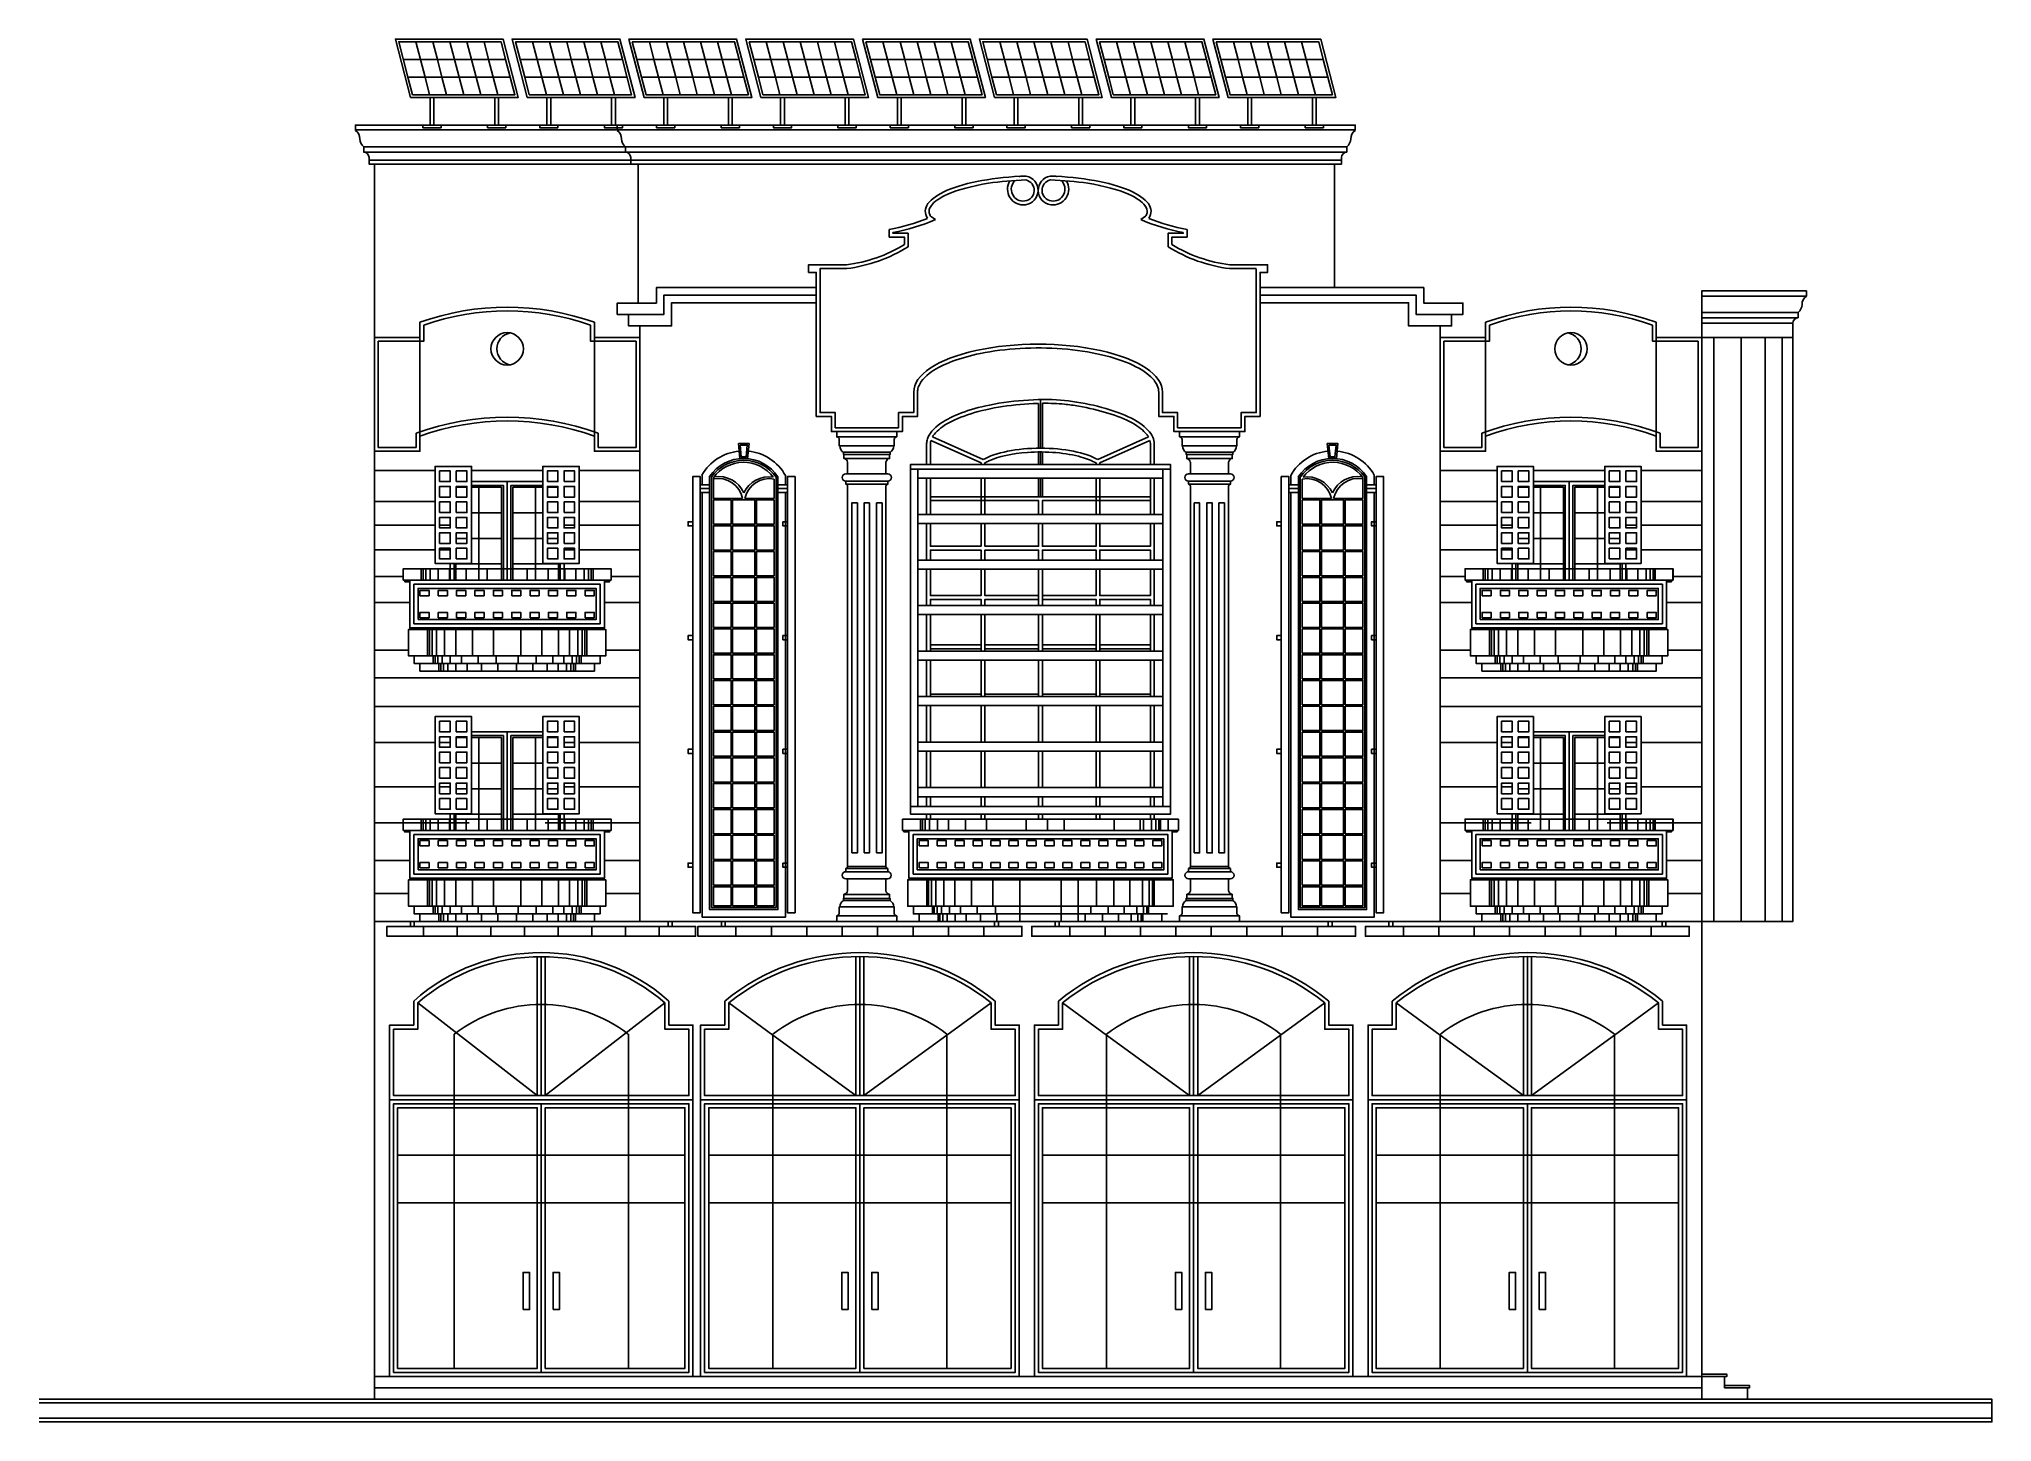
# Model space of a CAD drawing. Header units: inches. Extents: x 312.5 to 338.2, y 87.6 to 105.9.
import ezdxf

# ---------------------------------------------------------------- set-up
doc = ezdxf.new("R2010")
doc.units = ezdxf.units.IN
doc.header["$MEASUREMENT"] = 0
for name, color, linetype, lineweight in [('01_ORIGINAL_STRUCTURE', 7, 'Continuous', 25), ('02_ORIGINAL_OPENINGS', 7, 'Continuous', 25), ('03_PHOTOVOLTAIC', 7, 'Continuous', 25), ('04_SOLAR_SHADING', 7, 'Continuous', 25), ('05_PERFORATED_SCREENS', 7, 'Continuous', 25), ('06_BALCONY_RAILS', 7, 'Continuous', 25)]:
    doc.layers.add(name, color=color, linetype=linetype, lineweight=lineweight)

msp = doc.modelspace()

# ---------------------------------------------------------------- linework, layer by layer
at = {"layer": '01_ORIGINAL_STRUCTURE'}
for points in [[(316.625, 104.664), (316.623, 104.735), (317.514, 104.735)], [(320.075, 104.671), (316.625, 104.671)], [(317.609, 104.735), (317.514, 104.735)], [(317.609, 104.735), (317.659, 104.735)], [(317.754, 104.735), (317.659, 104.735)], [(318.366, 104.735), (317.754, 104.735)], [(318.461, 104.735), (318.366, 104.735)], [(318.461, 104.735), (318.511, 104.735)], [(318.606, 104.735), (318.511, 104.735)], [(319.054, 104.735), (318.606, 104.735)], [(319.149, 104.735), (319.054, 104.735)], [(319.149, 104.735), (319.199, 104.735)], [(319.294, 104.735), (319.199, 104.735)], [(319.906, 104.735), (319.294, 104.735)], [(320.001, 104.735), (319.906, 104.735)], [(320.001, 104.735), (320.051, 104.735)], [(320.073, 104.735), (320.051, 104.735)], [(320.146, 104.735), (320.073, 104.735)], [(320.074, 104.7), (320.073, 104.735)], [(320.075, 104.671), (320.074, 104.7)], [(329.803, 104.671), (320.075, 104.671)], [(320.075, 104.664), (320.075, 104.671)], [(320.594, 104.735), (320.146, 104.735)], [(320.689, 104.735), (320.594, 104.735)], [(320.689, 104.735), (320.739, 104.735)], [(320.834, 104.735), (320.739, 104.735)], [(321.446, 104.735), (320.834, 104.735)], [(321.541, 104.735), (321.446, 104.735)], [(321.541, 104.735), (321.591, 104.735)], [(321.686, 104.735), (321.591, 104.735)], [(322.134, 104.735), (321.686, 104.735)], [(322.229, 104.735), (322.134, 104.735)], [(322.229, 104.735), (322.279, 104.735)], [(322.374, 104.735), (322.279, 104.735)], [(322.986, 104.735), (322.374, 104.735)], [(323.081, 104.735), (322.986, 104.735)], [(323.081, 104.735), (323.131, 104.735)], [(323.226, 104.735), (323.131, 104.735)], [(323.674, 104.735), (323.226, 104.735)], [(323.769, 104.735), (323.674, 104.735)], [(323.769, 104.735), (323.819, 104.735)], [(323.914, 104.735), (323.819, 104.735)], [(324.526, 104.735), (323.914, 104.735)], [(324.621, 104.735), (324.526, 104.735)], [(324.621, 104.735), (324.671, 104.735)], [(324.766, 104.735), (324.671, 104.735)], [(325.214, 104.735), (324.766, 104.735)], [(325.309, 104.735), (325.214, 104.735)], [(325.309, 104.735), (325.359, 104.735)], [(325.454, 104.735), (325.359, 104.735)], [(326.066, 104.735), (325.454, 104.735)], [(326.161, 104.735), (326.066, 104.735)], [(326.161, 104.735), (326.211, 104.735)], [(326.306, 104.735), (326.211, 104.735)], [(326.754, 104.735), (326.306, 104.735)], [(326.849, 104.735), (326.754, 104.735)], [(326.849, 104.735), (326.899, 104.735)], [(326.994, 104.735), (326.899, 104.735)], [(327.606, 104.735), (326.994, 104.735)], [(327.701, 104.735), (327.606, 104.735)], [(327.701, 104.735), (327.751, 104.735)], [(327.846, 104.735), (327.751, 104.735)], [(328.294, 104.735), (327.846, 104.735)], [(328.389, 104.735), (328.294, 104.735)], [(328.389, 104.735), (328.439, 104.735)], [(328.534, 104.735), (328.439, 104.735)], [(329.146, 104.735), (328.534, 104.735)], [(329.241, 104.735), (329.146, 104.735)], [(329.241, 104.735), (329.291, 104.735)], [(329.386, 104.735), (329.291, 104.735)], [(329.803, 104.671), (329.805, 104.735), (329.625, 104.735), (329.386, 104.735)], [(329.803, 104.664), (329.803, 104.671)], [(329.803, 104.671), (329.803, 104.671)], [(316.733, 104.379), (316.733, 104.45)], [(329.695, 104.45), (320.184, 104.45), (316.734, 104.45)], [(320.183, 104.379), (316.742, 104.379)], [(316.804, 104.309), (316.804, 104.273)], [(320.183, 104.379), (320.183, 104.45)], [(329.686, 104.379), (320.183, 104.379)], [(320.254, 104.309), (320.254, 104.273)], [(329.625, 104.309), (329.625, 104.273)], [(329.696, 104.379), (329.696, 104.45)], [(320.254, 104.273), (316.804, 104.273)], [(316.804, 104.273), (316.804, 104.221), (316.875, 104.221)], [(316.875, 101.935), (316.875, 104.221)], [(320.254, 104.221), (316.875, 104.221)], [(320.254, 104.273), (320.254, 104.221)], [(329.625, 104.273), (320.254, 104.273)], [(320.351, 104.221), (320.254, 104.221)], [(320.351, 104.221), (320.351, 102.388)], [(329.532, 104.221), (320.351, 104.221)], [(329.625, 104.273), (329.625, 104.221), (329.532, 104.221)], [(329.532, 104.221), (329.532, 102.593)], [(324.271, 103.489), (324.207, 103.533)], [(326.978, 103.489), (327.042, 103.533)], [(323.861, 103.159), (323.861, 103.259), (323.661, 103.259), (323.661, 103.359)], [(323.911, 103.132), (323.911, 103.309), (323.711, 103.309), (323.711, 103.318)], [(327.338, 103.132), (327.338, 103.309), (327.538, 103.309), (327.538, 103.318)], [(327.388, 103.159), (327.388, 103.259), (327.588, 103.259), (327.588, 103.359)], [(322.699, 102.593), (322.699, 102.793), (322.599, 102.793), (322.599, 102.893), (323.099, 102.893)], [(323.102, 102.843), (322.749, 102.843), (322.749, 100.944), (322.949, 100.944), (322.949, 100.744), (323.785, 100.744), (323.785, 100.944), (323.985, 100.944), (323.985, 101.219)], [(328.5, 102.842), (328.5, 100.944), (328.3, 100.944), (328.3, 100.744), (327.464, 100.744), (327.464, 100.944), (327.264, 100.944), (327.264, 101.219)], [(328.5, 102.843), (328.147, 102.843)], [(328.55, 102.593), (328.55, 102.793), (328.65, 102.793), (328.65, 102.893), (328.15, 102.893)], [(320.225, 102.238), (320.691, 102.238), (320.691, 102.493), (322.699, 102.493)], [(320.351, 102.388), (320.591, 102.388), (320.591, 102.593), (322.699, 102.593)], [(322.699, 102.493), (322.699, 102.593)], [(322.699, 102.393), (322.699, 102.493)], [(328.55, 102.493), (328.55, 102.593)], [(329.532, 102.593), (328.55, 102.593)], [(328.55, 102.393), (328.55, 102.493)], [(331.075, 102.238), (330.608, 102.238), (330.608, 102.493), (328.55, 102.493)], [(331.075, 102.238), (331.225, 102.238), (331.225, 102.388), (330.708, 102.388), (330.708, 102.593), (329.532, 102.593)], [(335.753, 102.478), (335.755, 102.549), (334.375, 102.549), (334.375, 102.478)], [(335.753, 102.478), (334.375, 102.478)], [(334.375, 101.935), (334.375, 102.478)], [(335.753, 102.478), (335.753, 102.478)], [(335.754, 102.478), (335.753, 102.478)], [(320.225, 102.238), (320.075, 102.238), (320.075, 102.388), (320.351, 102.388)], [(320.375, 102.088), (320.225, 102.088), (320.225, 102.238)], [(320.375, 102.088), (320.791, 102.088), (320.791, 102.393), (322.699, 102.393)], [(322.699, 102.393), (322.699, 100.894), (322.899, 100.894), (322.899, 100.694), (322.97, 100.694)], [(328.55, 102.393), (328.55, 100.894), (328.35, 100.894), (328.35, 100.694), (328.279, 100.694)], [(330.925, 102.088), (330.508, 102.088), (330.508, 102.393), (328.55, 102.393)], [(330.925, 102.088), (331.075, 102.088), (331.075, 102.238)], [(335.645, 102.265), (334.375, 102.265)], [(335.646, 102.193), (335.646, 102.264)], [(317.474, 102.135), (317.474, 101.935)], [(317.524, 102.097), (317.524, 101.885), (317.474, 101.885)], [(319.724, 102.097), (319.724, 101.885), (319.774, 101.885)], [(319.774, 102.135), (319.774, 101.935)], [(320.375, 101.935), (320.375, 102.088)], [(330.925, 101.935), (330.925, 102.088)], [(331.525, 102.135), (331.525, 101.935)], [(331.575, 102.097), (331.575, 101.885), (331.525, 101.885)], [(333.725, 102.097), (333.725, 101.885), (333.775, 101.885)], [(333.775, 102.135), (333.775, 101.935)], [(335.646, 102.193), (334.375, 102.193)], [(335.575, 102.123), (334.375, 102.123)], [(335.575, 102.123), (335.575, 101.935)], [(335.576, 102.123), (335.575, 102.123)], [(335.575, 102.123), (335.575, 102.123)], [(335.646, 102.193), (335.646, 102.193)], [(335.646, 102.193), (335.646, 102.193)], [(316.875, 101.935), (316.874, 101.935)], [(316.875, 100.435), (316.875, 101.935)], [(317.474, 101.935), (316.875, 101.935)], [(317.474, 101.885), (317.474, 100.635), (317.474, 100.435), (316.875, 100.435)], [(317.424, 100.672), (317.424, 100.485), (316.925, 100.485), (316.925, 101.885), (317.474, 101.885)], [(317.474, 101.935), (317.474, 101.885)], [(319.774, 101.935), (319.774, 101.885)], [(319.774, 101.935), (320.375, 101.935)], [(319.774, 101.885), (320.324, 101.885), (320.324, 100.485), (319.824, 100.485), (319.824, 100.672)], [(319.774, 101.885), (319.774, 100.635), (319.774, 100.435), (320.375, 100.435)], [(320.375, 101.935), (320.375, 100.435)], [(330.925, 101.935), (330.925, 101.348), (330.925, 100.182)], [(331.525, 101.935), (330.925, 101.935)], [(331.525, 101.885), (331.525, 100.635), (331.525, 100.435), (330.925, 100.435)], [(331.525, 101.885), (330.975, 101.885), (330.975, 100.485), (331.475, 100.485), (331.475, 100.672)], [(331.525, 101.935), (331.525, 101.885)], [(333.775, 101.935), (333.775, 101.885)], [(333.775, 101.935), (334.375, 101.935)], [(333.775, 101.885), (334.325, 101.885), (334.325, 100.485), (333.825, 100.485), (333.825, 100.672)], [(333.775, 101.885), (333.775, 100.635), (333.775, 100.435), (334.375, 100.435)], [(334.375, 100.435), (334.375, 101.935)], [(334.375, 101.935), (334.375, 101.935)], [(334.375, 101.935), (334.532, 101.935)], [(334.532, 101.935), (334.532, 94.235)], [(334.532, 101.935), (334.895, 101.935)], [(334.895, 101.935), (334.895, 94.235)], [(334.895, 101.935), (335.209, 101.935)], [(335.209, 101.935), (335.209, 94.235)], [(335.209, 101.935), (335.436, 101.935)], [(335.436, 94.235), (335.575, 94.235), (335.575, 101.935)], [(335.436, 101.935), (335.436, 94.235)], [(335.436, 101.935), (335.575, 101.935)], [(323.76, 100.694), (323.835, 100.694), (323.835, 100.894), (324.035, 100.894), (324.035, 101.219)], [(327.214, 101.219), (327.214, 100.894), (327.414, 100.894), (327.414, 100.694), (327.489, 100.694)], [(322.97, 100.694), (323.76, 100.694)], [(323.76, 100.694), (323.76, 100.624)], [(327.489, 100.694), (327.489, 100.624)], [(328.279, 100.694), (327.489, 100.694)], [(316.875, 100.435), (316.874, 100.435)], [(316.875, 100.182), (316.875, 100.435)], [(320.375, 100.435), (320.375, 100.182)], [(334.375, 100.182), (334.375, 100.435)], [(334.375, 100.435), (334.375, 100.435)], [(316.875, 99.772), (316.875, 100.182)], [(316.875, 100.182), (317.674, 100.182)], [(318.154, 100.182), (319.094, 100.182)], [(319.574, 100.182), (320.375, 100.182)], [(320.375, 100.182), (320.375, 99.772)], [(323.113, 100.292), (323.113, 100.136)], [(323.617, 100.292), (323.617, 100.136)], [(327.632, 100.292), (327.632, 100.136)], [(328.136, 100.292), (328.136, 100.136)], [(330.925, 100.182), (330.925, 99.772)], [(331.675, 100.182), (330.925, 100.182)], [(333.095, 100.182), (332.155, 100.182)], [(334.375, 100.182), (333.575, 100.182)], [(334.375, 99.772), (334.375, 100.182)], [(323.113, 99.973), (323.113, 94.958), (323.558, 94.958), (323.617, 94.958), (323.617, 99.973)], [(327.632, 99.973), (327.632, 94.958), (327.691, 94.958), (328.136, 94.958), (328.136, 99.973)], [(316.875, 99.462), (316.875, 99.772)], [(317.674, 99.772), (316.875, 99.772)], [(320.375, 99.772), (319.574, 99.772)], [(320.375, 99.772), (320.375, 99.462)], [(330.925, 99.772), (330.925, 99.462)], [(330.925, 99.772), (331.675, 99.772)], [(333.575, 99.772), (334.375, 99.772)], [(334.375, 99.462), (334.375, 99.772)], [(316.875, 99.134), (316.875, 99.462)], [(316.875, 99.462), (317.674, 99.462)], [(317.734, 99.462), (317.874, 99.462)], [(319.374, 99.462), (319.514, 99.462)], [(319.574, 99.462), (320.375, 99.462)], [(320.375, 99.462), (320.375, 99.134)], [(330.925, 99.462), (330.925, 99.134)], [(331.675, 99.462), (330.925, 99.462)], [(331.875, 99.462), (331.735, 99.462)], [(333.515, 99.462), (333.375, 99.462)], [(334.375, 99.462), (333.575, 99.462)], [(334.375, 99.134), (334.375, 99.462)], [(316.875, 98.782), (316.875, 99.134)], [(316.875, 99.134), (317.674, 99.134)], [(317.734, 99.134), (317.874, 99.134)], [(319.374, 99.134), (319.514, 99.134)], [(319.574, 99.134), (320.375, 99.134)], [(320.375, 99.134), (320.375, 98.782)], [(330.925, 99.134), (330.925, 98.782)], [(331.675, 99.134), (330.925, 99.134)], [(331.875, 99.134), (331.735, 99.134)], [(333.515, 99.134), (333.375, 99.134)], [(334.375, 99.134), (333.575, 99.134)], [(334.375, 98.782), (334.375, 99.134)], [(317.254, 98.782), (317.254, 98.885), (317.255, 98.885)], [(317.255, 98.782), (317.255, 98.885)], [(317.255, 98.885), (317.491, 98.885)], [(317.491, 98.735), (317.491, 98.885)], [(317.491, 98.885), (317.492, 98.885)], [(317.492, 98.735), (317.492, 98.885)], [(317.492, 98.885), (317.516, 98.885)], [(317.516, 98.885), (317.516, 98.735)], [(317.516, 98.885), (317.553, 98.885)], [(317.553, 98.885), (317.553, 98.735)], [(317.553, 98.885), (317.61, 98.885)], [(317.61, 98.885), (317.61, 98.735)], [(317.61, 98.885), (317.716, 98.885)], [(317.716, 98.885), (317.716, 98.735)], [(317.716, 98.885), (317.864, 98.885)], [(317.864, 98.885), (317.864, 98.735)], [(317.864, 98.885), (317.874, 98.885)], [(317.874, 98.885), (317.924, 98.885)], [(317.924, 98.885), (317.949, 98.885)], [(317.949, 98.885), (318.083, 98.885)], [(318.083, 98.885), (318.083, 98.735)], [(318.083, 98.885), (318.249, 98.885)], [(318.249, 98.885), (318.361, 98.885)], [(318.361, 98.885), (318.361, 98.735)], [(318.361, 98.885), (318.549, 98.885)], [(318.549, 98.885), (318.574, 98.885)], [(318.574, 98.885), (318.624, 98.885)], [(318.624, 98.885), (318.674, 98.885)], [(318.674, 98.885), (318.699, 98.885)], [(318.699, 98.885), (318.886, 98.885)], [(318.886, 98.885), (318.886, 98.735)], [(318.886, 98.885), (318.999, 98.885)], [(318.999, 98.885), (319.164, 98.885)], [(319.164, 98.885), (319.164, 98.735)], [(319.164, 98.885), (319.299, 98.885)], [(319.299, 98.885), (319.324, 98.885)], [(319.324, 98.885), (319.374, 98.885)], [(319.374, 98.885), (319.384, 98.885)], [(319.384, 98.885), (319.384, 98.735)], [(319.384, 98.885), (319.531, 98.885)], [(319.531, 98.885), (319.531, 98.735)], [(319.531, 98.885), (319.638, 98.885)], [(319.638, 98.885), (319.638, 98.735)], [(319.638, 98.885), (319.695, 98.885)], [(319.695, 98.885), (319.695, 98.735)], [(319.695, 98.885), (319.732, 98.885)], [(319.732, 98.885), (319.732, 98.735)], [(319.732, 98.885), (319.757, 98.885)], [(319.757, 98.735), (319.757, 98.885)], [(319.757, 98.885), (319.758, 98.885)], [(319.758, 98.735), (319.758, 98.885)], [(319.758, 98.885), (319.994, 98.885)], [(319.994, 98.782), (319.994, 98.885)], [(319.994, 98.885), (319.995, 98.885), (319.995, 98.782)], [(331.254, 98.782), (331.254, 98.885), (331.255, 98.885)], [(331.255, 98.782), (331.255, 98.885)], [(331.492, 98.885), (331.255, 98.885)], [(331.492, 98.735), (331.492, 98.885)], [(331.492, 98.885), (331.492, 98.885)], [(331.492, 98.735), (331.492, 98.885)], [(331.517, 98.885), (331.492, 98.885)], [(331.517, 98.885), (331.517, 98.735)], [(331.554, 98.885), (331.517, 98.885)], [(331.554, 98.885), (331.554, 98.735)], [(331.611, 98.885), (331.554, 98.885)], [(331.611, 98.885), (331.611, 98.735)], [(331.718, 98.885), (331.611, 98.885)], [(331.718, 98.885), (331.718, 98.735)], [(331.865, 98.885), (331.718, 98.885)], [(331.865, 98.885), (331.865, 98.735)], [(331.875, 98.885), (331.865, 98.885)], [(331.925, 98.885), (331.875, 98.885)], [(331.95, 98.885), (331.925, 98.885)], [(332.085, 98.885), (331.95, 98.885)], [(332.085, 98.885), (332.085, 98.735)], [(332.25, 98.885), (332.085, 98.885)], [(332.363, 98.885), (332.25, 98.885)], [(332.363, 98.885), (332.363, 98.735)], [(332.55, 98.885), (332.363, 98.885)], [(332.575, 98.885), (332.55, 98.885)], [(332.625, 98.885), (332.575, 98.885)], [(332.675, 98.885), (332.625, 98.885)], [(332.7, 98.885), (332.675, 98.885)], [(332.888, 98.885), (332.7, 98.885)], [(332.888, 98.885), (332.888, 98.735)], [(333, 98.885), (332.888, 98.885)], [(333.166, 98.885), (333, 98.885)], [(333.166, 98.885), (333.166, 98.735)], [(333.3, 98.885), (333.166, 98.885)], [(333.325, 98.885), (333.3, 98.885)], [(333.375, 98.885), (333.325, 98.885)], [(333.385, 98.885), (333.375, 98.885)], [(333.385, 98.885), (333.385, 98.735)], [(333.533, 98.885), (333.385, 98.885)], [(333.533, 98.885), (333.533, 98.735)], [(333.639, 98.885), (333.533, 98.885)], [(333.639, 98.885), (333.639, 98.735)], [(333.696, 98.885), (333.639, 98.885)], [(333.696, 98.885), (333.696, 98.735)], [(333.733, 98.885), (333.696, 98.885)], [(333.733, 98.885), (333.733, 98.735)], [(333.757, 98.885), (333.733, 98.885)], [(333.757, 98.735), (333.757, 98.885)], [(333.758, 98.885), (333.757, 98.885)], [(333.758, 98.735), (333.758, 98.885)], [(333.994, 98.885), (333.758, 98.885)], [(333.994, 98.782), (333.994, 98.885)], [(333.995, 98.782), (333.995, 98.885), (333.994, 98.885)], [(316.875, 98.439), (316.875, 98.782)], [(316.875, 98.782), (317.254, 98.782)], [(317.254, 98.782), (317.255, 98.782)], [(317.254, 98.782), (317.254, 98.735), (317.255, 98.735)], [(317.255, 98.735), (317.255, 98.782)], [(317.255, 98.735), (317.274, 98.735)], [(317.274, 98.735), (317.339, 98.735)], [(317.274, 98.735), (317.274, 98.715), (317.339, 98.715)], [(319.907, 98.715), (319.975, 98.715), (319.975, 98.735)], [(319.907, 98.735), (319.975, 98.735)], [(319.975, 98.735), (319.994, 98.735)], [(319.994, 98.735), (319.995, 98.735), (319.995, 98.782)], [(319.994, 98.735), (319.994, 98.782)], [(319.994, 98.782), (319.995, 98.782)], [(319.995, 98.782), (320.375, 98.782)], [(320.375, 98.782), (320.375, 98.439)], [(330.925, 98.782), (330.925, 98.439)], [(331.254, 98.782), (330.925, 98.782)], [(331.255, 98.782), (331.254, 98.782)], [(331.255, 98.735), (331.254, 98.735), (331.254, 98.782)], [(331.255, 98.735), (331.255, 98.782)], [(331.274, 98.735), (331.255, 98.735)], [(331.342, 98.735), (331.274, 98.735)], [(331.274, 98.735), (331.274, 98.715), (331.342, 98.715)], [(333.91, 98.715), (333.975, 98.715), (333.975, 98.735)], [(333.975, 98.735), (333.91, 98.735)], [(333.994, 98.735), (333.975, 98.735)], [(333.994, 98.735), (333.995, 98.735), (333.995, 98.782)], [(333.994, 98.735), (333.994, 98.782)], [(333.995, 98.782), (333.994, 98.782)], [(334.375, 98.782), (333.995, 98.782)], [(334.375, 98.439), (334.375, 98.782)], [(316.875, 97.813), (316.875, 98.439)], [(316.875, 98.439), (317.339, 98.439)], [(319.907, 98.439), (320.375, 98.439)], [(320.375, 98.439), (320.375, 97.813)], [(330.925, 98.439), (330.925, 97.813)], [(331.342, 98.439), (330.925, 98.439)], [(334.375, 98.439), (333.91, 98.439)], [(334.375, 97.813), (334.375, 98.439)], [(317.344, 98.105), (317.344, 98.085)], [(317.344, 98.105), (319.904, 98.105)], [(319.904, 98.105), (319.904, 98.085)], [(331.345, 98.105), (331.345, 98.085)], [(331.345, 98.105), (333.905, 98.105)], [(333.905, 98.105), (333.905, 98.085)], [(317.344, 98.085), (317.324, 98.085), (317.324, 97.813)], [(317.574, 98.085), (317.344, 98.085)], [(317.574, 98.085), (317.574, 97.735)], [(317.599, 98.085), (317.574, 98.085)], [(317.599, 98.085), (317.599, 97.735)], [(317.636, 98.085), (317.599, 98.085)], [(317.636, 98.085), (317.636, 97.735)], [(317.693, 98.085), (317.636, 98.085)], [(317.693, 98.085), (317.693, 97.735)], [(317.799, 98.085), (317.693, 98.085)], [(317.799, 98.085), (317.799, 97.735)], [(317.947, 98.085), (317.799, 98.085)], [(317.947, 98.085), (317.947, 97.735)], [(318.166, 98.085), (317.947, 98.085)], [(318.166, 98.085), (318.166, 97.735)], [(318.444, 98.085), (318.166, 98.085)], [(318.444, 98.085), (318.444, 97.735)], [(318.803, 98.085), (318.444, 98.085)], [(318.803, 98.085), (318.803, 97.735)], [(319.081, 98.085), (318.803, 98.085)], [(319.081, 98.085), (319.081, 97.735)], [(319.301, 98.085), (319.081, 98.085)], [(319.301, 98.085), (319.301, 97.735)], [(319.448, 98.085), (319.301, 98.085)], [(319.448, 98.085), (319.448, 97.735)], [(319.555, 98.085), (319.448, 98.085)], [(319.555, 98.085), (319.555, 97.735)], [(319.612, 98.085), (319.555, 98.085)], [(319.612, 98.085), (319.612, 97.735)], [(319.649, 98.085), (319.612, 98.085)], [(319.649, 98.085), (319.649, 97.735)], [(319.674, 98.085), (319.649, 98.085)], [(319.674, 98.085), (319.674, 97.735)], [(319.904, 98.085), (319.674, 98.085)], [(319.904, 98.085), (319.924, 98.085), (319.924, 97.813)], [(331.325, 97.813), (331.325, 98.085), (331.345, 98.085)], [(331.345, 98.085), (331.575, 98.085)], [(331.575, 98.085), (331.575, 97.735)], [(331.575, 98.085), (331.6, 98.085)], [(331.6, 98.085), (331.6, 97.735)], [(331.6, 98.085), (331.637, 98.085)], [(331.637, 98.085), (331.637, 97.735)], [(331.637, 98.085), (331.694, 98.085)], [(331.694, 98.085), (331.694, 97.735)], [(331.694, 98.085), (331.801, 98.085)], [(331.801, 98.085), (331.801, 97.735)], [(331.801, 98.085), (331.948, 98.085)], [(331.948, 98.085), (331.948, 97.735)], [(331.948, 98.085), (332.168, 98.085)], [(332.168, 98.085), (332.168, 97.735)], [(332.168, 98.085), (332.446, 98.085)], [(332.446, 98.085), (332.446, 97.735)], [(332.446, 98.085), (332.805, 98.085)], [(332.805, 98.085), (332.805, 97.735)], [(332.805, 98.085), (333.083, 98.085)], [(333.083, 98.085), (333.083, 97.735)], [(333.083, 98.085), (333.303, 98.085)], [(333.303, 98.085), (333.303, 97.735)], [(333.303, 98.085), (333.45, 98.085)], [(333.45, 98.085), (333.45, 97.735)], [(333.45, 98.085), (333.556, 98.085)], [(333.556, 98.085), (333.556, 97.735)], [(333.556, 98.085), (333.614, 98.085)], [(333.614, 98.085), (333.614, 97.735)], [(333.614, 98.085), (333.65, 98.085)], [(333.65, 98.085), (333.65, 97.735)], [(333.65, 98.085), (333.675, 98.085)], [(333.675, 98.085), (333.675, 97.735)], [(333.675, 98.085), (333.905, 98.085)], [(333.905, 98.085), (333.925, 98.085), (333.925, 97.813)], [(316.875, 97.446), (316.875, 97.813)], [(316.875, 97.813), (317.324, 97.813)], [(317.324, 97.813), (317.324, 97.735), (317.399, 97.735)], [(317.399, 97.735), (317.574, 97.735)], [(317.399, 97.735), (317.399, 97.635), (317.474, 97.635)], [(317.474, 97.635), (317.649, 97.635)], [(317.474, 97.635), (317.474, 97.535), (317.724, 97.535)], [(317.574, 97.735), (317.599, 97.735)], [(317.599, 97.735), (317.636, 97.735)], [(317.636, 97.735), (317.649, 97.735)], [(317.649, 97.735), (317.649, 97.635)], [(317.649, 97.735), (317.674, 97.735)], [(317.649, 97.635), (317.674, 97.635)], [(317.674, 97.735), (317.674, 97.635)], [(317.674, 97.735), (317.693, 97.735)], [(317.674, 97.635), (317.711, 97.635)], [(317.693, 97.735), (317.711, 97.735)], [(317.711, 97.735), (317.711, 97.635)], [(317.711, 97.735), (317.768, 97.735)], [(317.711, 97.635), (317.724, 97.635)], [(317.724, 97.635), (317.724, 97.535)], [(317.724, 97.635), (317.749, 97.635)], [(317.749, 97.635), (317.749, 97.535)], [(317.749, 97.635), (317.768, 97.635)], [(317.768, 97.735), (317.768, 97.635)], [(317.768, 97.735), (317.799, 97.735)], [(317.768, 97.635), (317.786, 97.635)], [(317.786, 97.635), (317.786, 97.535)], [(317.786, 97.635), (317.843, 97.635)], [(317.799, 97.735), (317.874, 97.735)], [(317.843, 97.635), (317.843, 97.535)], [(317.843, 97.635), (317.874, 97.635)], [(317.874, 97.735), (317.874, 97.635)], [(317.874, 97.735), (317.947, 97.735)], [(317.874, 97.635), (317.949, 97.635)], [(317.947, 97.735), (318.022, 97.735)], [(317.949, 97.635), (317.949, 97.535)], [(317.949, 97.635), (318.022, 97.635)], [(318.022, 97.735), (318.022, 97.635)], [(318.022, 97.735), (318.166, 97.735)], [(318.022, 97.635), (318.097, 97.635)], [(318.097, 97.635), (318.097, 97.535)], [(318.097, 97.635), (318.241, 97.635)], [(318.166, 97.735), (318.241, 97.735)], [(318.241, 97.735), (318.241, 97.635)], [(318.241, 97.735), (318.444, 97.735)], [(318.241, 97.635), (318.286, 97.635)], [(318.286, 97.635), (318.286, 97.535)], [(318.286, 97.635), (318.479, 97.635)], [(318.444, 97.735), (318.479, 97.735)], [(318.479, 97.735), (318.479, 97.635)], [(318.479, 97.735), (318.768, 97.735)], [(318.479, 97.635), (318.5, 97.635)], [(318.5, 97.635), (318.5, 97.535)], [(318.5, 97.635), (318.747, 97.635)], [(318.747, 97.635), (318.747, 97.535)], [(318.747, 97.635), (318.768, 97.635)], [(318.768, 97.735), (318.768, 97.635)], [(318.768, 97.735), (318.803, 97.735)], [(318.768, 97.635), (318.962, 97.635)], [(318.803, 97.735), (319.006, 97.735)], [(318.962, 97.635), (318.962, 97.535)], [(318.962, 97.635), (319.006, 97.635)], [(319.006, 97.735), (319.006, 97.635)], [(319.006, 97.735), (319.081, 97.735)], [(319.006, 97.635), (319.151, 97.635)], [(319.081, 97.735), (319.226, 97.735)], [(319.151, 97.635), (319.151, 97.535)], [(319.151, 97.635), (319.226, 97.635)], [(319.226, 97.735), (319.226, 97.635)], [(319.226, 97.735), (319.301, 97.735)], [(319.226, 97.635), (319.298, 97.635)], [(319.298, 97.635), (319.298, 97.535)], [(319.298, 97.635), (319.373, 97.635)], [(319.301, 97.735), (319.373, 97.735)], [(319.373, 97.735), (319.373, 97.635)], [(319.373, 97.735), (319.448, 97.735)], [(319.373, 97.635), (319.405, 97.635)], [(319.405, 97.635), (319.405, 97.535)], [(319.405, 97.635), (319.462, 97.635)], [(319.448, 97.735), (319.48, 97.735)], [(319.462, 97.635), (319.462, 97.535)], [(319.462, 97.635), (319.48, 97.635)], [(319.48, 97.735), (319.48, 97.635)], [(319.48, 97.735), (319.537, 97.735)], [(319.48, 97.635), (319.499, 97.635)], [(319.499, 97.635), (319.499, 97.535)], [(319.499, 97.635), (319.524, 97.635)], [(319.524, 97.535), (319.774, 97.535), (319.774, 97.635)], [(319.524, 97.635), (319.524, 97.535)], [(319.524, 97.635), (319.537, 97.635)], [(319.537, 97.735), (319.537, 97.635)], [(319.537, 97.735), (319.555, 97.735)], [(319.537, 97.635), (319.574, 97.635)], [(319.555, 97.735), (319.574, 97.735)], [(319.574, 97.735), (319.574, 97.635)], [(319.574, 97.735), (319.599, 97.735)], [(319.574, 97.635), (319.599, 97.635)], [(319.599, 97.735), (319.599, 97.635)], [(319.599, 97.735), (319.612, 97.735)], [(319.599, 97.635), (319.774, 97.635)], [(319.612, 97.735), (319.649, 97.735)], [(319.649, 97.735), (319.674, 97.735)], [(319.674, 97.735), (319.849, 97.735)], [(319.774, 97.635), (319.849, 97.635), (319.849, 97.735)], [(319.849, 97.735), (319.924, 97.735), (319.924, 97.813)], [(319.924, 97.813), (320.375, 97.813)], [(320.375, 97.813), (320.375, 97.446)], [(330.925, 97.813), (330.925, 97.446)], [(331.325, 97.813), (330.925, 97.813)], [(331.325, 97.813), (331.325, 97.735), (331.4, 97.735)], [(331.575, 97.735), (331.4, 97.735)], [(331.4, 97.735), (331.4, 97.635), (331.475, 97.635)], [(331.65, 97.635), (331.475, 97.635)], [(331.475, 97.635), (331.475, 97.535), (331.725, 97.535)], [(331.6, 97.735), (331.575, 97.735)], [(331.637, 97.735), (331.6, 97.735)], [(331.65, 97.735), (331.637, 97.735)], [(331.65, 97.735), (331.65, 97.635)], [(331.675, 97.735), (331.65, 97.735)], [(331.675, 97.635), (331.65, 97.635)], [(331.675, 97.735), (331.675, 97.635)], [(331.694, 97.735), (331.675, 97.735)], [(331.712, 97.635), (331.675, 97.635)], [(331.712, 97.735), (331.694, 97.735)], [(331.712, 97.735), (331.712, 97.635)], [(331.769, 97.735), (331.712, 97.735)], [(331.725, 97.635), (331.712, 97.635)], [(331.725, 97.635), (331.725, 97.535)], [(331.75, 97.635), (331.725, 97.635)], [(331.75, 97.635), (331.75, 97.535)], [(331.769, 97.635), (331.75, 97.635)], [(331.769, 97.735), (331.769, 97.635)], [(331.801, 97.735), (331.769, 97.735)], [(331.787, 97.635), (331.769, 97.635)], [(331.787, 97.635), (331.787, 97.535)], [(331.844, 97.635), (331.787, 97.635)], [(331.876, 97.735), (331.801, 97.735)], [(331.844, 97.635), (331.844, 97.535)], [(331.876, 97.635), (331.844, 97.635)], [(331.876, 97.735), (331.876, 97.635)], [(331.948, 97.735), (331.876, 97.735)], [(331.951, 97.635), (331.876, 97.635)], [(332.023, 97.735), (331.948, 97.735)], [(331.951, 97.635), (331.951, 97.535)], [(332.023, 97.635), (331.951, 97.635)], [(332.023, 97.735), (332.023, 97.635)], [(332.168, 97.735), (332.023, 97.735)], [(332.098, 97.635), (332.023, 97.635)], [(332.098, 97.635), (332.098, 97.535)], [(332.243, 97.635), (332.098, 97.635)], [(332.243, 97.735), (332.168, 97.735)], [(332.243, 97.735), (332.243, 97.635)], [(332.446, 97.735), (332.243, 97.735)], [(332.287, 97.635), (332.243, 97.635)], [(332.287, 97.635), (332.287, 97.535)], [(332.481, 97.635), (332.287, 97.635)], [(332.481, 97.735), (332.446, 97.735)], [(332.481, 97.735), (332.481, 97.635)], [(332.77, 97.735), (332.481, 97.735)], [(332.502, 97.635), (332.481, 97.635)], [(332.502, 97.635), (332.502, 97.535)], [(332.749, 97.635), (332.502, 97.635)], [(332.749, 97.635), (332.749, 97.535)], [(332.77, 97.635), (332.749, 97.635)], [(332.77, 97.735), (332.77, 97.635)], [(332.805, 97.735), (332.77, 97.735)], [(332.963, 97.635), (332.77, 97.635)], [(333.008, 97.735), (332.805, 97.735)], [(332.963, 97.635), (332.963, 97.535)], [(333.008, 97.635), (332.963, 97.635)], [(333.008, 97.735), (333.008, 97.635)], [(333.083, 97.735), (333.008, 97.735)], [(333.153, 97.635), (333.008, 97.635)], [(333.228, 97.735), (333.083, 97.735)], [(333.153, 97.635), (333.153, 97.535)], [(333.228, 97.635), (333.153, 97.635)], [(333.228, 97.735), (333.228, 97.635)], [(333.303, 97.735), (333.228, 97.735)], [(333.3, 97.635), (333.228, 97.635)], [(333.3, 97.635), (333.3, 97.535)], [(333.375, 97.635), (333.3, 97.635)], [(333.375, 97.735), (333.303, 97.735)], [(333.375, 97.735), (333.375, 97.635)], [(333.45, 97.735), (333.375, 97.735)], [(333.406, 97.635), (333.375, 97.635)], [(333.406, 97.635), (333.406, 97.535)], [(333.464, 97.635), (333.406, 97.635)], [(333.481, 97.735), (333.45, 97.735)], [(333.464, 97.635), (333.464, 97.535)], [(333.481, 97.635), (333.464, 97.635)], [(333.481, 97.735), (333.481, 97.635)], [(333.539, 97.735), (333.481, 97.735)], [(333.5, 97.635), (333.481, 97.635)], [(333.5, 97.635), (333.5, 97.535)], [(333.525, 97.635), (333.5, 97.635)], [(333.775, 97.635), (333.775, 97.535), (333.525, 97.535)], [(333.525, 97.635), (333.525, 97.535)], [(333.539, 97.635), (333.525, 97.635)], [(333.539, 97.735), (333.539, 97.635)], [(333.556, 97.735), (333.539, 97.735)], [(333.575, 97.635), (333.539, 97.635)], [(333.575, 97.735), (333.556, 97.735)], [(333.575, 97.735), (333.575, 97.635)], [(333.6, 97.735), (333.575, 97.735)], [(333.6, 97.635), (333.575, 97.635)], [(333.6, 97.735), (333.6, 97.635)], [(333.614, 97.735), (333.6, 97.735)], [(333.775, 97.635), (333.6, 97.635)], [(333.65, 97.735), (333.614, 97.735)], [(333.675, 97.735), (333.65, 97.735)], [(333.85, 97.735), (333.675, 97.735)], [(333.85, 97.735), (333.85, 97.635), (333.775, 97.635)], [(333.925, 97.813), (333.925, 97.735), (333.85, 97.735)], [(334.375, 97.813), (333.925, 97.813)], [(334.375, 97.446), (334.375, 97.813)], [(316.875, 97.071), (316.875, 97.446)], [(316.875, 97.446), (320.375, 97.446)], [(317.724, 97.535), (317.749, 97.535)], [(317.749, 97.535), (317.786, 97.535)], [(317.786, 97.535), (317.843, 97.535)], [(317.843, 97.535), (317.949, 97.535)], [(317.949, 97.535), (318.097, 97.535)], [(318.097, 97.535), (318.286, 97.535)], [(318.286, 97.535), (318.5, 97.535)], [(318.5, 97.535), (318.747, 97.535)], [(318.747, 97.535), (318.962, 97.535)], [(318.962, 97.535), (319.151, 97.535)], [(319.151, 97.535), (319.298, 97.535)], [(319.298, 97.535), (319.405, 97.535)], [(319.405, 97.535), (319.462, 97.535)], [(319.462, 97.535), (319.499, 97.535)], [(319.499, 97.535), (319.524, 97.535)], [(320.375, 97.446), (320.375, 97.071)], [(330.925, 97.446), (330.925, 97.071)], [(334.375, 97.446), (330.925, 97.446)], [(331.75, 97.535), (331.725, 97.535)], [(331.787, 97.535), (331.75, 97.535)], [(331.844, 97.535), (331.787, 97.535)], [(331.951, 97.535), (331.844, 97.535)], [(332.098, 97.535), (331.951, 97.535)], [(332.287, 97.535), (332.098, 97.535)], [(332.502, 97.535), (332.287, 97.535)], [(332.749, 97.535), (332.502, 97.535)], [(332.963, 97.535), (332.749, 97.535)], [(333.153, 97.535), (332.963, 97.535)], [(333.3, 97.535), (333.153, 97.535)], [(333.406, 97.535), (333.3, 97.535)], [(333.464, 97.535), (333.406, 97.535)], [(333.5, 97.535), (333.464, 97.535)], [(333.525, 97.535), (333.5, 97.535)], [(334.375, 97.071), (334.375, 97.446)], [(316.875, 96.594), (316.875, 97.071)], [(316.875, 97.071), (320.375, 97.071)], [(320.375, 97.071), (320.375, 94.235), (320.749, 94.235)], [(330.925, 97.071), (330.925, 96.594)], [(334.375, 97.071), (330.925, 97.071)], [(334.375, 96.594), (334.375, 97.071)], [(316.875, 96.011), (316.875, 96.594)], [(316.875, 96.594), (317.674, 96.594)], [(317.734, 96.594), (317.874, 96.594)], [(319.514, 96.594), (319.374, 96.594)], [(320.374, 96.594), (319.574, 96.594)], [(330.925, 96.594), (330.925, 96.011)], [(330.925, 96.594), (331.675, 96.594)], [(331.735, 96.594), (331.875, 96.594)], [(333.515, 96.594), (333.375, 96.594)], [(334.375, 96.594), (333.575, 96.594)], [(334.375, 96.011), (334.375, 96.594)], [(316.875, 95.534), (316.875, 96.011)], [(316.875, 96.011), (317.674, 96.011)], [(317.734, 96.011), (317.874, 96.011)], [(319.514, 96.011), (319.374, 96.011)], [(320.374, 96.011), (319.574, 96.011)], [(330.925, 96.011), (330.925, 95.534)], [(330.925, 96.011), (331.675, 96.011)], [(331.735, 96.011), (331.875, 96.011)], [(333.515, 96.011), (333.375, 96.011)], [(334.375, 96.011), (333.575, 96.011)], [(334.375, 95.534), (334.375, 96.011)], [(316.875, 95.037), (316.875, 95.534)], [(316.875, 95.534), (317.254, 95.534)], [(317.254, 95.534), (317.254, 95.585), (317.255, 95.585)], [(317.254, 95.534), (317.255, 95.534)], [(317.254, 95.534), (317.254, 95.435), (317.255, 95.435)], [(317.255, 95.534), (317.255, 95.585)], [(317.255, 95.585), (317.491, 95.585)], [(317.255, 95.435), (317.255, 95.534)], [(317.255, 95.534), (317.491, 95.534)], [(317.491, 95.534), (317.491, 95.585)], [(317.491, 95.585), (317.492, 95.585)], [(317.491, 95.435), (317.491, 95.534)], [(317.491, 95.534), (317.492, 95.534)], [(317.492, 95.534), (317.492, 95.585)], [(317.492, 95.585), (317.516, 95.585)], [(317.492, 95.435), (317.492, 95.534)], [(317.492, 95.534), (317.516, 95.534)], [(317.516, 95.585), (317.516, 95.534)], [(317.516, 95.585), (317.553, 95.585)], [(317.516, 95.534), (317.516, 95.435)], [(317.516, 95.534), (317.553, 95.534)], [(317.553, 95.585), (317.553, 95.534)], [(317.553, 95.585), (317.61, 95.585)], [(317.553, 95.534), (317.553, 95.435)], [(317.553, 95.534), (317.61, 95.534)], [(317.61, 95.585), (317.61, 95.534)], [(317.61, 95.585), (317.716, 95.585)], [(317.61, 95.534), (317.61, 95.435)], [(317.61, 95.534), (317.716, 95.534)], [(317.716, 95.585), (317.716, 95.534)], [(317.716, 95.585), (317.864, 95.585)], [(317.716, 95.534), (317.716, 95.435)], [(317.716, 95.534), (317.864, 95.534)], [(317.864, 95.585), (317.864, 95.534)], [(317.864, 95.585), (317.874, 95.585)], [(317.864, 95.534), (317.864, 95.435)], [(317.864, 95.534), (317.874, 95.534)], [(317.874, 95.585), (317.924, 95.585)], [(317.874, 95.534), (317.924, 95.534)], [(317.924, 95.585), (317.949, 95.585)], [(317.924, 95.534), (317.949, 95.534)], [(317.949, 95.585), (318.083, 95.585)], [(317.949, 95.534), (318.083, 95.534)], [(318.083, 95.585), (318.083, 95.534)], [(318.083, 95.585), (318.249, 95.585)], [(318.083, 95.534), (318.083, 95.435)], [(318.083, 95.534), (318.124, 95.534)], [(318.249, 95.585), (318.361, 95.585)], [(318.361, 95.585), (318.361, 95.435)], [(318.361, 95.585), (318.549, 95.585)], [(318.549, 95.585), (318.574, 95.585)], [(318.574, 95.585), (318.624, 95.585)], [(318.624, 95.585), (318.674, 95.585)], [(318.674, 95.585), (318.699, 95.585)], [(318.699, 95.585), (318.886, 95.585)], [(318.886, 95.585), (318.886, 95.435)], [(318.886, 95.585), (318.999, 95.585)], [(318.999, 95.585), (319.164, 95.585)], [(319.164, 95.534), (319.124, 95.534)], [(319.164, 95.585), (319.164, 95.534)], [(319.164, 95.585), (319.299, 95.585)], [(319.164, 95.534), (319.164, 95.435)], [(319.299, 95.534), (319.164, 95.534)], [(319.299, 95.585), (319.324, 95.585)], [(319.324, 95.534), (319.299, 95.534)], [(319.324, 95.585), (319.374, 95.585)], [(319.374, 95.534), (319.324, 95.534)], [(319.374, 95.585), (319.384, 95.585)], [(319.384, 95.534), (319.374, 95.534)], [(319.384, 95.585), (319.384, 95.534)], [(319.384, 95.585), (319.531, 95.585)], [(319.384, 95.534), (319.384, 95.435)], [(319.531, 95.534), (319.384, 95.534)], [(319.531, 95.585), (319.531, 95.534)], [(319.531, 95.585), (319.638, 95.585)], [(319.531, 95.534), (319.531, 95.435)], [(319.638, 95.534), (319.531, 95.534)], [(319.638, 95.585), (319.638, 95.534)], [(319.638, 95.585), (319.695, 95.585)], [(319.638, 95.534), (319.638, 95.435)], [(319.695, 95.534), (319.638, 95.534)], [(319.695, 95.585), (319.695, 95.534)], [(319.695, 95.585), (319.732, 95.585)], [(319.695, 95.534), (319.695, 95.435)], [(319.732, 95.534), (319.695, 95.534)], [(319.732, 95.585), (319.732, 95.534)], [(319.732, 95.585), (319.757, 95.585)], [(319.732, 95.534), (319.732, 95.435)], [(319.757, 95.534), (319.732, 95.534)], [(319.757, 95.534), (319.757, 95.585)], [(319.757, 95.585), (319.758, 95.585)], [(319.757, 95.435), (319.757, 95.534)], [(319.758, 95.534), (319.757, 95.534)], [(319.758, 95.534), (319.758, 95.585)], [(319.758, 95.585), (319.994, 95.585)], [(319.758, 95.435), (319.758, 95.534)], [(319.994, 95.534), (319.758, 95.534)], [(319.994, 95.534), (319.994, 95.585)], [(319.994, 95.585), (319.995, 95.585), (319.995, 95.534)], [(319.994, 95.435), (319.995, 95.435), (319.995, 95.534)], [(319.994, 95.435), (319.994, 95.534)], [(319.995, 95.534), (319.994, 95.534)], [(320.374, 95.534), (319.995, 95.534)], [(323.836, 95.435), (323.836, 95.585)], [(323.836, 95.435), (323.836, 95.435), (323.836, 95.585), (323.836, 95.585)], [(323.836, 95.585), (324.073, 95.585)], [(324.073, 95.435), (324.073, 95.585)], [(324.073, 95.585), (324.074, 95.585)], [(324.074, 95.435), (324.074, 95.585)], [(324.074, 95.585), (324.098, 95.585)], [(324.098, 95.585), (324.098, 95.435)], [(324.098, 95.585), (324.134, 95.585)], [(324.134, 95.585), (324.134, 95.435)], [(324.134, 95.585), (324.155, 95.585)], [(324.155, 95.585), (324.192, 95.585)], [(324.192, 95.585), (324.192, 95.435)], [(324.192, 95.585), (324.205, 95.585)], [(324.205, 95.585), (324.298, 95.585)], [(324.298, 95.585), (324.298, 95.435)], [(324.298, 95.585), (324.445, 95.585)], [(324.445, 95.585), (324.445, 95.435)], [(324.445, 95.585), (324.665, 95.585)], [(324.665, 95.585), (324.665, 95.435)], [(324.665, 95.585), (324.873, 95.585)], [(324.873, 95.585), (324.923, 95.585)], [(324.923, 95.585), (324.943, 95.585)], [(324.943, 95.585), (324.943, 95.435)], [(324.943, 95.585), (325.468, 95.585)], [(325.468, 95.585), (325.468, 95.435)], [(325.468, 95.585), (325.631, 95.585)], [(325.631, 95.585), (325.681, 95.585)], [(325.681, 95.585), (325.746, 95.585)], [(325.746, 95.585), (325.746, 95.435)], [(325.746, 95.585), (325.966, 95.585)], [(325.966, 95.585), (325.966, 95.435)], [(325.966, 95.585), (326.388, 95.585)], [(326.388, 95.585), (326.438, 95.585)], [(326.438, 95.585), (326.629, 95.585)], [(326.629, 95.585), (326.629, 95.435)], [(326.629, 95.585), (326.969, 95.585)], [(326.969, 95.585), (326.969, 95.435)], [(326.969, 95.585), (327.013, 95.585)], [(327.013, 95.585), (327.013, 95.435)], [(327.013, 95.585), (327.106, 95.585)], [(327.106, 95.585), (327.119, 95.585)], [(327.119, 95.585), (327.119, 95.435)], [(327.119, 95.585), (327.156, 95.585)], [(327.156, 95.585), (327.177, 95.585)], [(327.177, 95.585), (327.177, 95.435)], [(327.177, 95.585), (327.214, 95.585)], [(327.214, 95.585), (327.214, 95.435)], [(327.214, 95.585), (327.234, 95.585)], [(327.234, 95.585), (327.234, 95.435)], [(327.234, 95.585), (327.238, 95.585)], [(327.238, 95.435), (327.238, 95.585)], [(327.238, 95.585), (327.239, 95.585)], [(327.239, 95.435), (327.239, 95.585)], [(327.239, 95.585), (327.34, 95.585)], [(327.34, 95.585), (327.34, 95.435)], [(327.34, 95.585), (327.476, 95.585)], [(327.476, 95.435), (327.476, 95.435), (327.476, 95.585), (327.476, 95.585)], [(327.476, 95.435), (327.476, 95.585)], [(330.925, 95.534), (330.925, 95.037)], [(330.925, 95.534), (331.254, 95.534)], [(331.254, 95.534), (331.254, 95.585), (331.255, 95.585)], [(331.254, 95.534), (331.255, 95.534)], [(331.255, 95.435), (331.254, 95.435), (331.254, 95.534)], [(331.255, 95.534), (331.255, 95.585)], [(331.492, 95.585), (331.255, 95.585)], [(331.255, 95.435), (331.255, 95.534)], [(331.255, 95.534), (331.492, 95.534)], [(331.492, 95.534), (331.492, 95.585)], [(331.492, 95.585), (331.492, 95.585)], [(331.492, 95.534), (331.492, 95.585)], [(331.517, 95.585), (331.492, 95.585)], [(331.492, 95.435), (331.492, 95.534)], [(331.492, 95.534), (331.492, 95.534)], [(331.492, 95.435), (331.492, 95.534)], [(331.492, 95.534), (331.517, 95.534)], [(331.517, 95.585), (331.517, 95.534)], [(331.554, 95.585), (331.517, 95.585)], [(331.517, 95.534), (331.517, 95.435)], [(331.517, 95.534), (331.554, 95.534)], [(331.554, 95.585), (331.554, 95.534)], [(331.611, 95.585), (331.554, 95.585)], [(331.554, 95.534), (331.554, 95.435)], [(331.554, 95.534), (331.611, 95.534)], [(331.611, 95.585), (331.611, 95.534)], [(331.718, 95.585), (331.611, 95.585)], [(331.611, 95.534), (331.611, 95.435)], [(331.611, 95.534), (331.718, 95.534)], [(331.718, 95.585), (331.718, 95.534)], [(331.865, 95.585), (331.718, 95.585)], [(331.718, 95.534), (331.718, 95.435)], [(331.718, 95.534), (331.865, 95.534)], [(331.865, 95.585), (331.865, 95.534)], [(331.875, 95.585), (331.865, 95.585)], [(331.865, 95.534), (331.865, 95.435)], [(331.865, 95.534), (331.875, 95.534)], [(331.925, 95.585), (331.875, 95.585)], [(331.875, 95.534), (331.925, 95.534)], [(331.95, 95.585), (331.925, 95.585)], [(331.925, 95.534), (331.95, 95.534)], [(332.085, 95.585), (331.95, 95.585)], [(331.95, 95.534), (332.085, 95.534)], [(332.085, 95.585), (332.085, 95.534)], [(332.25, 95.585), (332.085, 95.585)], [(332.085, 95.534), (332.085, 95.435)], [(332.085, 95.534), (332.125, 95.534)], [(332.363, 95.585), (332.25, 95.585)], [(332.363, 95.585), (332.363, 95.435)], [(332.55, 95.585), (332.363, 95.585)], [(332.575, 95.585), (332.55, 95.585)], [(332.625, 95.585), (332.575, 95.585)], [(332.675, 95.585), (332.625, 95.585)], [(332.7, 95.585), (332.675, 95.585)], [(332.888, 95.585), (332.7, 95.585)], [(332.888, 95.585), (332.888, 95.435)], [(333, 95.585), (332.888, 95.585)], [(333.166, 95.585), (333, 95.585)], [(333.166, 95.534), (333.125, 95.534)], [(333.166, 95.585), (333.166, 95.534)], [(333.3, 95.585), (333.166, 95.585)], [(333.166, 95.534), (333.166, 95.435)], [(333.3, 95.534), (333.166, 95.534)], [(333.325, 95.585), (333.3, 95.585)], [(333.325, 95.534), (333.3, 95.534)], [(333.375, 95.585), (333.325, 95.585)], [(333.375, 95.534), (333.325, 95.534)], [(333.385, 95.585), (333.375, 95.585)], [(333.385, 95.534), (333.375, 95.534)], [(333.385, 95.585), (333.385, 95.534)], [(333.533, 95.585), (333.385, 95.585)], [(333.385, 95.534), (333.385, 95.435)], [(333.533, 95.534), (333.385, 95.534)], [(333.533, 95.585), (333.533, 95.534)], [(333.639, 95.585), (333.533, 95.585)], [(333.533, 95.534), (333.533, 95.435)], [(333.639, 95.534), (333.533, 95.534)], [(333.639, 95.585), (333.639, 95.534)], [(333.696, 95.585), (333.639, 95.585)], [(333.639, 95.534), (333.639, 95.435)], [(333.696, 95.534), (333.639, 95.534)], [(333.696, 95.585), (333.696, 95.534)], [(333.733, 95.585), (333.696, 95.585)], [(333.696, 95.534), (333.696, 95.435)], [(333.733, 95.534), (333.696, 95.534)], [(333.733, 95.585), (333.733, 95.534)], [(333.757, 95.585), (333.733, 95.585)], [(333.733, 95.534), (333.733, 95.435)], [(333.757, 95.534), (333.733, 95.534)], [(333.757, 95.534), (333.757, 95.585)], [(333.758, 95.585), (333.757, 95.585)], [(333.757, 95.435), (333.757, 95.534)], [(333.758, 95.534), (333.757, 95.534)], [(333.758, 95.534), (333.758, 95.585)], [(333.994, 95.585), (333.758, 95.585)], [(333.758, 95.435), (333.758, 95.534)], [(333.994, 95.534), (333.758, 95.534)], [(333.994, 95.534), (333.994, 95.585)], [(333.995, 95.534), (333.995, 95.585), (333.994, 95.585)], [(333.994, 95.435), (333.995, 95.435), (333.995, 95.534)], [(333.994, 95.435), (333.994, 95.534)], [(333.995, 95.534), (333.994, 95.534)], [(334.375, 95.534), (333.995, 95.534)], [(334.375, 95.037), (334.375, 95.534)], [(317.255, 95.435), (317.274, 95.435)], [(317.274, 95.435), (317.339, 95.435)], [(317.274, 95.435), (317.274, 95.415), (317.339, 95.415)], [(319.907, 95.415), (319.975, 95.415), (319.975, 95.435)], [(319.907, 95.435), (319.975, 95.435)], [(319.975, 95.435), (319.994, 95.435)], [(323.836, 95.435), (323.856, 95.435)], [(323.856, 95.435), (323.921, 95.435)], [(323.856, 95.435), (323.856, 95.415), (323.921, 95.415)], [(327.39, 95.415), (327.456, 95.415), (327.456, 95.435)], [(327.39, 95.435), (327.456, 95.435)], [(327.456, 95.435), (327.476, 95.435)], [(331.274, 95.435), (331.255, 95.435)], [(331.342, 95.435), (331.274, 95.435)], [(331.274, 95.435), (331.274, 95.415), (331.342, 95.415)], [(333.91, 95.415), (333.975, 95.415), (333.975, 95.435)], [(333.975, 95.435), (333.91, 95.435)], [(333.994, 95.435), (333.975, 95.435)], [(316.875, 94.603), (316.875, 95.037)], [(316.875, 95.037), (317.339, 95.037)], [(320.374, 95.037), (319.907, 95.037)], [(330.925, 95.037), (330.925, 94.603)], [(330.925, 95.037), (331.342, 95.037)], [(334.375, 95.037), (333.91, 95.037)], [(334.375, 94.603), (334.375, 95.037)], [(317.344, 94.785), (317.324, 94.785), (317.324, 94.603)], [(317.344, 94.805), (317.344, 94.785)], [(317.344, 94.805), (319.904, 94.805)], [(317.574, 94.785), (317.344, 94.785)], [(317.574, 94.785), (317.574, 94.435)], [(317.599, 94.785), (317.574, 94.785)], [(317.599, 94.785), (317.599, 94.435)], [(317.636, 94.785), (317.599, 94.785)], [(317.636, 94.785), (317.636, 94.435)], [(317.693, 94.785), (317.636, 94.785)], [(317.693, 94.785), (317.693, 94.435)], [(317.799, 94.785), (317.693, 94.785)], [(317.799, 94.785), (317.799, 94.435)], [(317.947, 94.785), (317.799, 94.785)], [(317.947, 94.785), (317.947, 94.435)], [(318.166, 94.785), (317.947, 94.785)], [(318.166, 94.785), (318.166, 94.435)], [(318.444, 94.785), (318.166, 94.785)], [(318.444, 94.785), (318.444, 94.435)], [(318.803, 94.785), (318.444, 94.785)], [(318.803, 94.785), (318.803, 94.435)], [(319.081, 94.785), (318.803, 94.785)], [(319.081, 94.785), (319.081, 94.435)], [(319.301, 94.785), (319.081, 94.785)], [(319.301, 94.785), (319.301, 94.435)], [(319.448, 94.785), (319.301, 94.785)], [(319.448, 94.785), (319.448, 94.435)], [(319.555, 94.785), (319.448, 94.785)], [(319.555, 94.785), (319.555, 94.435)], [(319.612, 94.785), (319.555, 94.785)], [(319.612, 94.785), (319.612, 94.435)], [(319.649, 94.785), (319.612, 94.785)], [(319.649, 94.785), (319.649, 94.435)], [(319.674, 94.785), (319.649, 94.785)], [(319.674, 94.785), (319.674, 94.435)], [(319.904, 94.785), (319.674, 94.785)], [(319.849, 94.435), (319.924, 94.435), (319.924, 94.785), (319.904, 94.785)], [(319.904, 94.805), (319.904, 94.785)], [(323.113, 94.64), (323.113, 94.796)], [(323.617, 94.64), (323.617, 94.796)], [(323.926, 94.785), (323.906, 94.785), (323.906, 94.435), (323.981, 94.435)], [(323.926, 94.805), (323.926, 94.785)], [(323.926, 94.805), (327.386, 94.805)], [(324.156, 94.785), (323.926, 94.785)], [(324.156, 94.785), (324.156, 94.435)], [(324.18, 94.785), (324.156, 94.785)], [(324.18, 94.785), (324.18, 94.435)], [(324.217, 94.785), (324.18, 94.785)], [(324.217, 94.785), (324.217, 94.435)], [(324.274, 94.785), (324.217, 94.785)], [(324.274, 94.785), (324.274, 94.435)], [(324.381, 94.785), (324.274, 94.785)], [(324.381, 94.785), (324.381, 94.435)], [(324.528, 94.785), (324.381, 94.785)], [(324.528, 94.785), (324.528, 94.435)], [(324.748, 94.785), (324.528, 94.785)], [(324.748, 94.785), (324.748, 94.435)], [(325.026, 94.785), (324.748, 94.785)], [(325.026, 94.785), (325.026, 94.435)], [(325.385, 94.785), (325.026, 94.785)], [(325.385, 94.785), (325.385, 94.435)], [(325.927, 94.785), (325.385, 94.785)], [(325.927, 94.785), (325.927, 94.435)], [(326.153, 94.785), (325.927, 94.785)], [(326.153, 94.785), (326.153, 94.435)], [(326.395, 94.785), (326.153, 94.785)], [(326.395, 94.785), (326.395, 94.435)], [(326.623, 94.785), (326.395, 94.785)], [(326.623, 94.785), (326.623, 94.435)], [(326.834, 94.785), (326.623, 94.785)], [(326.834, 94.785), (326.834, 94.435)], [(327.002, 94.785), (326.834, 94.785)], [(327.002, 94.785), (327.002, 94.435)], [(327.089, 94.785), (327.002, 94.785)], [(327.089, 94.785), (327.089, 94.435)], [(327.131, 94.785), (327.089, 94.785)], [(327.131, 94.785), (327.131, 94.435)], [(327.156, 94.785), (327.131, 94.785)], [(327.156, 94.435), (327.406, 94.435), (327.406, 94.785), (327.386, 94.785)], [(327.156, 94.785), (327.156, 94.435)], [(327.386, 94.785), (327.156, 94.785)], [(327.386, 94.805), (327.386, 94.785)], [(327.632, 94.64), (327.632, 94.796)], [(328.136, 94.64), (328.136, 94.796)], [(331.4, 94.435), (331.325, 94.435), (331.325, 94.785), (331.345, 94.785)], [(331.345, 94.805), (331.345, 94.785)], [(331.345, 94.805), (333.905, 94.805)], [(331.345, 94.785), (331.575, 94.785)], [(331.575, 94.785), (331.575, 94.435)], [(331.575, 94.785), (331.6, 94.785)], [(331.6, 94.785), (331.6, 94.435)], [(331.6, 94.785), (331.637, 94.785)], [(331.637, 94.785), (331.637, 94.435)], [(331.637, 94.785), (331.694, 94.785)], [(331.694, 94.785), (331.694, 94.435)], [(331.694, 94.785), (331.801, 94.785)], [(331.801, 94.785), (331.801, 94.435)], [(331.801, 94.785), (331.948, 94.785)], [(331.948, 94.785), (331.948, 94.435)], [(331.948, 94.785), (332.168, 94.785)], [(332.168, 94.785), (332.168, 94.435)], [(332.168, 94.785), (332.446, 94.785)], [(332.446, 94.785), (332.446, 94.435)], [(332.446, 94.785), (332.805, 94.785)], [(332.805, 94.785), (332.805, 94.435)], [(332.805, 94.785), (333.083, 94.785)], [(333.083, 94.785), (333.083, 94.435)], [(333.083, 94.785), (333.303, 94.785)], [(333.303, 94.785), (333.303, 94.435)], [(333.303, 94.785), (333.45, 94.785)], [(333.45, 94.785), (333.45, 94.435)], [(333.45, 94.785), (333.556, 94.785)], [(333.556, 94.785), (333.556, 94.435)], [(333.556, 94.785), (333.614, 94.785)], [(333.614, 94.785), (333.614, 94.435)], [(333.614, 94.785), (333.65, 94.785)], [(333.65, 94.785), (333.65, 94.435)], [(333.65, 94.785), (333.675, 94.785)], [(333.675, 94.785), (333.675, 94.435)], [(333.675, 94.785), (333.905, 94.785)], [(333.905, 94.805), (333.905, 94.785)], [(333.905, 94.785), (333.925, 94.785), (333.925, 94.603)], [(316.875, 94.235), (316.875, 94.603)], [(316.875, 94.603), (317.324, 94.603)], [(317.324, 94.603), (317.324, 94.435), (317.399, 94.435)], [(320.374, 94.603), (319.925, 94.603)], [(330.925, 94.603), (330.925, 94.235), (330.875, 94.235), (330.3, 94.235)], [(330.925, 94.603), (331.324, 94.603)], [(333.925, 94.603), (333.925, 94.435), (333.85, 94.435)], [(334.375, 94.603), (333.925, 94.603)], [(334.375, 94.235), (334.375, 94.603)], [(317.399, 94.435), (317.574, 94.435)], [(317.399, 94.435), (317.399, 94.335), (317.474, 94.335)], [(317.474, 94.335), (317.474, 94.235)], [(317.474, 94.335), (317.649, 94.335)], [(317.574, 94.435), (317.599, 94.435)], [(317.599, 94.435), (317.636, 94.435)], [(317.636, 94.435), (317.649, 94.435)], [(317.649, 94.435), (317.649, 94.335)], [(317.649, 94.435), (317.674, 94.435)], [(317.649, 94.335), (317.674, 94.335)], [(317.674, 94.435), (317.674, 94.335)], [(317.674, 94.435), (317.693, 94.435)], [(317.674, 94.335), (317.711, 94.335)], [(317.693, 94.435), (317.711, 94.435)], [(317.711, 94.435), (317.711, 94.335)], [(317.711, 94.435), (317.768, 94.435)], [(317.711, 94.335), (317.724, 94.335)], [(317.724, 94.335), (317.724, 94.235)], [(317.724, 94.335), (317.749, 94.335)], [(317.749, 94.335), (317.749, 94.235)], [(317.749, 94.335), (317.768, 94.335)], [(317.768, 94.435), (317.768, 94.335)], [(317.768, 94.435), (317.799, 94.435)], [(317.768, 94.335), (317.786, 94.335)], [(317.786, 94.335), (317.786, 94.235)], [(317.786, 94.335), (317.843, 94.335)], [(317.799, 94.435), (317.874, 94.435)], [(317.843, 94.335), (317.843, 94.235)], [(317.843, 94.335), (317.874, 94.335)], [(317.874, 94.435), (317.874, 94.335)], [(317.874, 94.435), (317.947, 94.435)], [(317.874, 94.335), (317.949, 94.335)], [(317.947, 94.435), (318.022, 94.435)], [(317.949, 94.335), (317.949, 94.235)], [(317.949, 94.335), (318.022, 94.335)], [(318.022, 94.435), (318.022, 94.335)], [(318.022, 94.435), (318.166, 94.435)], [(318.022, 94.335), (318.097, 94.335)], [(318.097, 94.335), (318.097, 94.235)], [(318.097, 94.335), (318.241, 94.335)], [(318.166, 94.435), (318.241, 94.435)], [(318.241, 94.435), (318.241, 94.335)], [(318.241, 94.435), (318.444, 94.435)], [(318.241, 94.335), (318.286, 94.335)], [(318.286, 94.335), (318.286, 94.235)], [(318.286, 94.335), (318.479, 94.335)], [(318.444, 94.435), (318.479, 94.435)], [(318.479, 94.435), (318.479, 94.335)], [(318.479, 94.435), (318.768, 94.435)], [(318.479, 94.335), (318.5, 94.335)], [(318.5, 94.335), (318.5, 94.235)], [(318.5, 94.335), (318.747, 94.335)], [(318.747, 94.335), (318.747, 94.235)], [(318.747, 94.335), (318.768, 94.335)], [(318.768, 94.435), (318.768, 94.335)], [(318.768, 94.435), (318.803, 94.435)], [(318.768, 94.335), (318.962, 94.335)], [(318.803, 94.435), (319.006, 94.435)], [(318.962, 94.335), (318.962, 94.235)], [(318.962, 94.335), (319.006, 94.335)], [(319.006, 94.435), (319.006, 94.335)], [(319.006, 94.435), (319.081, 94.435)], [(319.006, 94.335), (319.151, 94.335)], [(319.081, 94.435), (319.226, 94.435)], [(319.151, 94.335), (319.151, 94.235)], [(319.151, 94.335), (319.226, 94.335)], [(319.226, 94.435), (319.226, 94.335)], [(319.226, 94.435), (319.301, 94.435)], [(319.226, 94.335), (319.298, 94.335)], [(319.298, 94.335), (319.298, 94.235)], [(319.298, 94.335), (319.373, 94.335)], [(319.301, 94.435), (319.373, 94.435)], [(319.373, 94.435), (319.373, 94.335)], [(319.373, 94.435), (319.448, 94.435)], [(319.373, 94.335), (319.405, 94.335)], [(319.405, 94.335), (319.405, 94.235)], [(319.405, 94.335), (319.462, 94.335)], [(319.448, 94.435), (319.48, 94.435)], [(319.462, 94.335), (319.462, 94.235)], [(319.462, 94.335), (319.48, 94.335)], [(319.48, 94.435), (319.48, 94.335)], [(319.48, 94.435), (319.537, 94.435)], [(319.48, 94.335), (319.499, 94.335)], [(319.499, 94.335), (319.499, 94.235)], [(319.499, 94.335), (319.524, 94.335)], [(319.524, 94.335), (319.524, 94.235)], [(319.524, 94.335), (319.537, 94.335)], [(319.537, 94.435), (319.537, 94.335)], [(319.537, 94.435), (319.555, 94.435)], [(319.537, 94.335), (319.574, 94.335)], [(319.555, 94.435), (319.574, 94.435)], [(319.574, 94.435), (319.574, 94.335)], [(319.574, 94.435), (319.599, 94.435)], [(319.574, 94.335), (319.599, 94.335)], [(319.599, 94.435), (319.599, 94.335)], [(319.599, 94.435), (319.612, 94.435)], [(319.599, 94.335), (319.774, 94.335)], [(319.612, 94.435), (319.649, 94.435)], [(319.649, 94.435), (319.674, 94.435)], [(319.674, 94.435), (319.849, 94.435)], [(319.774, 94.335), (319.849, 94.335), (319.849, 94.435)], [(319.774, 94.335), (319.774, 94.235)], [(323.981, 94.435), (324.156, 94.435)], [(323.981, 94.435), (323.981, 94.335), (324.056, 94.335)], [(324.056, 94.335), (324.056, 94.235)], [(324.056, 94.335), (324.231, 94.335)], [(324.156, 94.435), (324.18, 94.435)], [(324.18, 94.435), (324.217, 94.435)], [(324.217, 94.435), (324.231, 94.435)], [(324.231, 94.435), (324.231, 94.335)], [(324.231, 94.435), (324.255, 94.435)], [(324.231, 94.335), (324.255, 94.335)], [(324.255, 94.435), (324.255, 94.335)], [(324.255, 94.435), (324.274, 94.435)], [(324.255, 94.335), (324.292, 94.335)], [(324.274, 94.435), (324.292, 94.435)], [(324.292, 94.435), (324.292, 94.335)], [(324.292, 94.435), (324.349, 94.435)], [(324.292, 94.335), (324.306, 94.335)], [(324.306, 94.335), (324.306, 94.235)], [(324.306, 94.335), (324.33, 94.335)], [(324.33, 94.335), (324.33, 94.235)], [(324.33, 94.335), (324.349, 94.335)], [(324.349, 94.435), (324.349, 94.335)], [(324.349, 94.435), (324.381, 94.435)], [(324.349, 94.335), (324.367, 94.335)], [(324.367, 94.335), (324.367, 94.235)], [(324.367, 94.335), (324.424, 94.335)], [(324.381, 94.435), (324.456, 94.435)], [(324.424, 94.335), (324.424, 94.235)], [(324.424, 94.335), (324.456, 94.335)], [(324.456, 94.435), (324.456, 94.335)], [(324.456, 94.435), (324.528, 94.435)], [(324.456, 94.335), (324.531, 94.335)], [(324.528, 94.435), (324.603, 94.435)], [(324.531, 94.335), (324.531, 94.235)], [(324.531, 94.335), (324.603, 94.335)], [(324.603, 94.435), (324.603, 94.335)], [(324.603, 94.435), (324.748, 94.435)], [(324.603, 94.335), (324.678, 94.335)], [(324.678, 94.335), (324.678, 94.235)], [(324.678, 94.335), (324.823, 94.335)], [(324.748, 94.435), (324.823, 94.435)], [(324.823, 94.435), (324.823, 94.335)], [(324.823, 94.435), (325.026, 94.435)], [(324.823, 94.335), (324.867, 94.335)], [(324.867, 94.335), (324.867, 94.235)], [(324.867, 94.335), (325.061, 94.335)], [(325.026, 94.435), (325.061, 94.435)], [(325.061, 94.435), (325.061, 94.335)], [(325.061, 94.435), (325.385, 94.435)], [(325.061, 94.335), (325.082, 94.335)], [(325.082, 94.335), (325.082, 94.235)], [(325.082, 94.335), (325.385, 94.335)], [(325.385, 94.435), (325.385, 94.335)], [(325.385, 94.435), (325.927, 94.435)], [(325.385, 94.335), (325.385, 94.235)], [(325.385, 94.335), (325.927, 94.335)], [(325.927, 94.435), (325.927, 94.335)], [(325.927, 94.435), (326.153, 94.435)], [(325.927, 94.335), (325.927, 94.235)], [(325.927, 94.335), (326.153, 94.335)], [(326.153, 94.435), (326.153, 94.335)], [(326.153, 94.435), (326.32, 94.435)], [(326.153, 94.335), (326.153, 94.235)], [(326.153, 94.335), (326.245, 94.335)], [(326.245, 94.335), (326.245, 94.235)], [(326.245, 94.335), (326.32, 94.335)], [(326.32, 94.435), (326.32, 94.335)], [(326.32, 94.435), (326.395, 94.435)], [(326.32, 94.335), (326.473, 94.335)], [(326.395, 94.435), (326.548, 94.435)], [(326.473, 94.335), (326.473, 94.235)], [(326.473, 94.335), (326.548, 94.335)], [(326.548, 94.435), (326.548, 94.335)], [(326.548, 94.435), (326.623, 94.435)], [(326.548, 94.335), (326.684, 94.335)], [(326.623, 94.435), (326.759, 94.435)], [(326.684, 94.335), (326.684, 94.235)], [(326.684, 94.335), (326.759, 94.335)], [(326.759, 94.435), (326.759, 94.335)], [(326.759, 94.435), (326.834, 94.435)], [(326.759, 94.335), (326.852, 94.335)], [(326.834, 94.435), (326.927, 94.435)], [(326.852, 94.335), (326.852, 94.235)], [(326.852, 94.335), (326.927, 94.335)], [(326.927, 94.435), (326.927, 94.335)], [(326.927, 94.435), (327.002, 94.435)], [(326.927, 94.335), (326.939, 94.335)], [(326.939, 94.335), (326.939, 94.235)], [(326.939, 94.335), (326.981, 94.335)], [(326.981, 94.335), (326.981, 94.235)], [(326.981, 94.335), (327.006, 94.335)], [(327.002, 94.435), (327.014, 94.435)], [(327.006, 94.335), (327.006, 94.235)], [(327.006, 94.335), (327.014, 94.335)], [(327.014, 94.435), (327.014, 94.335)], [(327.014, 94.435), (327.056, 94.435)], [(327.014, 94.335), (327.056, 94.335)], [(327.056, 94.435), (327.056, 94.335)], [(327.056, 94.435), (327.081, 94.435)], [(327.056, 94.335), (327.081, 94.335)], [(327.081, 94.435), (327.081, 94.335)], [(327.081, 94.435), (327.089, 94.435)], [(327.081, 94.335), (327.256, 94.335)], [(327.089, 94.435), (327.131, 94.435)], [(327.131, 94.435), (327.156, 94.435)], [(327.256, 94.335), (327.256, 94.235)], [(327.256, 94.335), (327.331, 94.335)], [(331.575, 94.435), (331.4, 94.435)], [(331.4, 94.435), (331.4, 94.335), (331.475, 94.335)], [(331.475, 94.335), (331.475, 94.235)], [(331.65, 94.335), (331.475, 94.335)], [(331.6, 94.435), (331.575, 94.435)], [(331.637, 94.435), (331.6, 94.435)], [(331.65, 94.435), (331.637, 94.435)], [(331.65, 94.435), (331.65, 94.335)], [(331.675, 94.435), (331.65, 94.435)], [(331.675, 94.335), (331.65, 94.335)], [(331.675, 94.435), (331.675, 94.335)], [(331.694, 94.435), (331.675, 94.435)], [(331.712, 94.335), (331.675, 94.335)], [(331.712, 94.435), (331.694, 94.435)], [(331.712, 94.435), (331.712, 94.335)], [(331.769, 94.435), (331.712, 94.435)], [(331.725, 94.335), (331.712, 94.335)], [(331.725, 94.335), (331.725, 94.235)], [(331.75, 94.335), (331.725, 94.335)], [(331.75, 94.335), (331.75, 94.235)], [(331.769, 94.335), (331.75, 94.335)], [(331.769, 94.435), (331.769, 94.335)], [(331.801, 94.435), (331.769, 94.435)], [(331.787, 94.335), (331.769, 94.335)], [(331.787, 94.335), (331.787, 94.235)], [(331.844, 94.335), (331.787, 94.335)], [(331.876, 94.435), (331.801, 94.435)], [(331.844, 94.335), (331.844, 94.235)], [(331.876, 94.335), (331.844, 94.335)], [(331.876, 94.435), (331.876, 94.335)], [(331.948, 94.435), (331.876, 94.435)], [(331.951, 94.335), (331.876, 94.335)], [(332.023, 94.435), (331.948, 94.435)], [(331.951, 94.335), (331.951, 94.235)], [(332.023, 94.335), (331.951, 94.335)], [(332.023, 94.435), (332.023, 94.335)], [(332.168, 94.435), (332.023, 94.435)], [(332.098, 94.335), (332.023, 94.335)], [(332.098, 94.335), (332.098, 94.235)], [(332.243, 94.335), (332.098, 94.335)], [(332.243, 94.435), (332.168, 94.435)], [(332.243, 94.435), (332.243, 94.335)], [(332.446, 94.435), (332.243, 94.435)], [(332.287, 94.335), (332.243, 94.335)], [(332.287, 94.335), (332.287, 94.235)], [(332.481, 94.335), (332.287, 94.335)], [(332.481, 94.435), (332.446, 94.435)], [(332.481, 94.435), (332.481, 94.335)], [(332.77, 94.435), (332.481, 94.435)], [(332.502, 94.335), (332.481, 94.335)], [(332.502, 94.335), (332.502, 94.235)], [(332.749, 94.335), (332.502, 94.335)], [(332.749, 94.335), (332.749, 94.235)], [(332.77, 94.335), (332.749, 94.335)], [(332.77, 94.435), (332.77, 94.335)], [(332.805, 94.435), (332.77, 94.435)], [(332.963, 94.335), (332.77, 94.335)], [(333.008, 94.435), (332.805, 94.435)], [(332.963, 94.335), (332.963, 94.235)], [(333.008, 94.335), (332.963, 94.335)], [(333.008, 94.435), (333.008, 94.335)], [(333.083, 94.435), (333.008, 94.435)], [(333.153, 94.335), (333.008, 94.335)], [(333.228, 94.435), (333.083, 94.435)], [(333.153, 94.335), (333.153, 94.235)], [(333.228, 94.335), (333.153, 94.335)], [(333.228, 94.435), (333.228, 94.335)], [(333.303, 94.435), (333.228, 94.435)], [(333.3, 94.335), (333.228, 94.335)], [(333.3, 94.335), (333.3, 94.235)], [(333.375, 94.335), (333.3, 94.335)], [(333.375, 94.435), (333.303, 94.435)], [(333.375, 94.435), (333.375, 94.335)], [(333.45, 94.435), (333.375, 94.435)], [(333.406, 94.335), (333.375, 94.335)], [(333.406, 94.335), (333.406, 94.235)], [(333.464, 94.335), (333.406, 94.335)], [(333.481, 94.435), (333.45, 94.435)], [(333.464, 94.335), (333.464, 94.235)], [(333.481, 94.335), (333.464, 94.335)], [(333.481, 94.435), (333.481, 94.335)], [(333.539, 94.435), (333.481, 94.435)], [(333.5, 94.335), (333.481, 94.335)], [(333.5, 94.335), (333.5, 94.235)], [(333.525, 94.335), (333.5, 94.335)], [(333.525, 94.335), (333.525, 94.235)], [(333.539, 94.335), (333.525, 94.335)], [(333.539, 94.435), (333.539, 94.335)], [(333.556, 94.435), (333.539, 94.435)], [(333.575, 94.335), (333.539, 94.335)], [(333.575, 94.435), (333.556, 94.435)], [(333.575, 94.435), (333.575, 94.335)], [(333.6, 94.435), (333.575, 94.435)], [(333.6, 94.335), (333.575, 94.335)], [(333.6, 94.435), (333.6, 94.335)], [(333.614, 94.435), (333.6, 94.435)], [(333.775, 94.335), (333.6, 94.335)], [(333.65, 94.435), (333.614, 94.435)], [(333.675, 94.435), (333.65, 94.435)], [(333.85, 94.435), (333.675, 94.435)], [(333.85, 94.435), (333.85, 94.335), (333.775, 94.335)], [(333.775, 94.335), (333.775, 94.235)], [(316.875, 88.235), (316.875, 94.235)], [(316.875, 94.235), (317.349, 94.235)], [(317.399, 94.235), (317.349, 94.235)], [(317.399, 94.235), (317.474, 94.235)], [(317.474, 94.235), (317.724, 94.235)], [(317.724, 94.235), (317.749, 94.235)], [(317.749, 94.235), (317.786, 94.235)], [(317.786, 94.235), (317.843, 94.235)], [(317.843, 94.235), (317.949, 94.235)], [(317.949, 94.235), (318.097, 94.235)], [(318.097, 94.235), (318.286, 94.235)], [(318.286, 94.235), (318.5, 94.235)], [(318.5, 94.235), (318.747, 94.235)], [(318.747, 94.235), (318.962, 94.235)], [(318.962, 94.235), (319.151, 94.235)], [(319.151, 94.235), (319.298, 94.235)], [(319.298, 94.235), (319.405, 94.235)], [(319.405, 94.235), (319.462, 94.235)], [(319.462, 94.235), (319.499, 94.235)], [(319.499, 94.235), (319.524, 94.235)], [(319.524, 94.235), (319.56, 94.235), (319.774, 94.235)], [(320.374, 94.235), (319.774, 94.235)], [(320.799, 94.235), (320.749, 94.235)], [(320.799, 94.235), (321.45, 94.235)], [(321.5, 94.235), (321.45, 94.235)], [(321.5, 94.235), (322.969, 94.235)], [(322.969, 94.235), (323.76, 94.235)], [(323.76, 94.235), (324.056, 94.235)], [(324.056, 94.235), (324.155, 94.235), (324.306, 94.235)], [(324.306, 94.235), (324.33, 94.235)], [(324.33, 94.235), (324.367, 94.235)], [(324.367, 94.235), (324.424, 94.235)], [(324.424, 94.235), (324.531, 94.235)], [(324.531, 94.235), (324.678, 94.235)], [(324.678, 94.235), (324.867, 94.235)], [(324.867, 94.235), (325.05, 94.235)], [(325.082, 94.235), (325.05, 94.235)], [(325.1, 94.235), (325.082, 94.235)], [(325.1, 94.235), (325.385, 94.235)], [(325.385, 94.235), (325.85, 94.235)], [(325.9, 94.235), (325.85, 94.235)], [(325.9, 94.235), (325.927, 94.235)], [(325.927, 94.235), (326.153, 94.235)], [(326.153, 94.235), (326.245, 94.235)], [(326.245, 94.235), (326.473, 94.235)], [(326.473, 94.235), (326.684, 94.235)], [(326.684, 94.235), (326.852, 94.235)], [(326.852, 94.235), (326.939, 94.235)], [(326.939, 94.235), (326.981, 94.235)], [(326.981, 94.235), (327.006, 94.235)], [(327.006, 94.235), (327.156, 94.235), (327.19, 94.235), (327.256, 94.235)], [(327.49, 94.235), (327.256, 94.235)], [(328.28, 94.235), (327.49, 94.235)], [(329.45, 94.235), (328.28, 94.235)], [(329.5, 94.235), (329.45, 94.235)], [(330.25, 94.235), (329.5, 94.235)], [(330.3, 94.235), (330.25, 94.235)], [(330.925, 94.235), (331.475, 94.235)], [(331.475, 94.235), (331.639, 94.235), (331.689, 94.235), (331.725, 94.235)], [(331.75, 94.235), (331.725, 94.235)], [(331.787, 94.235), (331.75, 94.235)], [(331.844, 94.235), (331.787, 94.235)], [(331.951, 94.235), (331.844, 94.235)], [(332.098, 94.235), (331.951, 94.235)], [(332.287, 94.235), (332.098, 94.235)], [(332.502, 94.235), (332.287, 94.235)], [(332.749, 94.235), (332.502, 94.235)], [(332.963, 94.235), (332.749, 94.235)], [(333.153, 94.235), (332.963, 94.235)], [(333.3, 94.235), (333.153, 94.235)], [(333.406, 94.235), (333.3, 94.235)], [(333.464, 94.235), (333.406, 94.235)], [(333.5, 94.235), (333.464, 94.235)], [(333.525, 94.235), (333.5, 94.235)], [(333.775, 94.235), (333.525, 94.235)], [(333.85, 94.235), (333.825, 94.235), (333.775, 94.235)], [(333.9, 94.235), (333.85, 94.235)], [(334.375, 94.235), (333.9, 94.235)], [(334.375, 88.265), (334.375, 94.235)], [(334.375, 94.235), (334.532, 94.235)], [(334.532, 94.235), (334.895, 94.235)], [(334.895, 94.235), (335.209, 94.235)], [(335.209, 94.235), (335.436, 94.235)], [(317.392, 93.185), (317.392, 92.867), (317.074, 92.867), (317.074, 91.884)], [(320.756, 93.185), (320.756, 92.867), (321.074, 92.867), (321.074, 91.884)], [(321.493, 93.185), (321.493, 92.867), (321.175, 92.867), (321.175, 91.884)], [(325.057, 93.185), (325.057, 92.867), (325.375, 92.867), (325.375, 91.884)], [(325.893, 93.185), (325.893, 92.867), (325.575, 92.867), (325.575, 91.884)], [(329.457, 93.185), (329.457, 92.867), (329.775, 92.867), (329.775, 91.884)], [(330.293, 93.185), (330.293, 92.867), (329.975, 92.867), (329.975, 91.884)], [(333.857, 93.185), (333.857, 92.867), (334.175, 92.867), (334.175, 91.884)], [(317.074, 91.884), (317.074, 88.235)], [(317.927, 91.884), (317.074, 91.884)], [(320.222, 91.884), (317.927, 91.884)], [(321.074, 91.884), (320.222, 91.884)], [(321.074, 88.235), (321.074, 91.884)], [(321.175, 88.235), (321.175, 91.884)], [(321.175, 91.884), (322.127, 91.884)], [(322.127, 91.884), (324.422, 91.884)], [(324.422, 91.884), (325.375, 91.884)], [(325.375, 91.884), (325.375, 88.235)], [(325.575, 91.884), (325.575, 88.235)], [(326.527, 91.884), (325.575, 91.884)], [(328.822, 91.884), (326.527, 91.884)], [(329.775, 91.884), (328.822, 91.884)], [(329.775, 88.235), (329.775, 91.884)], [(329.975, 88.235), (329.975, 91.884)], [(329.975, 91.884), (330.927, 91.884)], [(330.927, 91.884), (333.222, 91.884)], [(333.222, 91.884), (334.175, 91.884)], [(334.175, 91.884), (334.175, 88.235)], [(316.875, 88.235), (316.874, 88.235)], [(316.875, 87.935), (316.875, 88.235)], [(317.074, 88.235), (316.875, 88.235)], [(316.875, 88.085), (325.325, 88.085), (325.325, 88.085), (325.325, 88.085), (325.624, 88.085), (325.625, 88.085), (325.625, 88.085), (334.374, 88.085)], [(317.074, 88.235), (321.074, 88.235)], [(321.074, 88.235), (321.175, 88.235)], [(321.175, 88.235), (321.274, 88.235), (325.375, 88.235)], [(325.575, 88.235), (325.375, 88.235)], [(325.575, 88.235), (329.775, 88.235)], [(329.975, 88.235), (329.775, 88.235)], [(334.175, 88.235), (329.975, 88.235)], [(334.175, 88.235), (334.375, 88.235)], [(334.375, 88.235), (334.375, 88.265)], [(334.375, 88.265), (334.705, 88.265), (334.705, 88.235), (334.675, 88.235)], [(334.375, 87.935), (334.375, 88.235)], [(334.375, 88.235), (334.375, 88.235), (334.675, 88.235)], [(334.675, 88.235), (334.675, 88.115)], [(334.675, 88.115), (335.005, 88.115), (335.005, 88.085), (334.975, 88.085)], [(334.675, 88.115), (334.675, 88.085), (334.975, 88.085)], [(334.975, 88.085), (334.975, 87.935)], [(312.453, 87.935), (316.875, 87.935)], [(312.453, 87.885), (325.625, 87.885), (338.2, 87.885)], [(316.875, 87.935), (316.875, 87.935), (325.325, 87.935), (325.325, 87.935), (325.325, 87.935), (325.624, 87.935), (325.625, 87.935), (325.625, 87.935), (334.374, 87.935), (334.375, 87.935)], [(334.975, 87.935), (334.375, 87.935)], [(334.975, 87.935), (338.2, 87.935), (338.2, 87.885)], [(338.2, 87.885), (338.2, 87.685)], [(338.2, 87.685), (338.2, 87.635), (325.625, 87.635), (312.453, 87.635)], [(312.453, 87.685), (325.625, 87.685), (338.2, 87.685)]]:
    msp.add_lwpolyline(points, dxfattribs=at)
for points in [[(321.695, 100.515), (321.79, 100.515), (321.774, 100.36), (321.711, 100.36)], [(329.459, 100.515), (329.554, 100.515), (329.538, 100.36), (329.475, 100.36)]]:
    msp.add_lwpolyline(points, close=True, dxfattribs=at)
at = {"layer": '01_ORIGINAL_STRUCTURE', "linetype": 'Continuous'}
for centre in [(318.624, 101.785), (332.65, 101.785)]:
    msp.add_circle(centre, 0.214, dxfattribs=at)
for centre, radius, start, end in [((316.551, 104.555), 0.132, 359.4058, 55.8541), ((316.824, 104.56), 0.142, 182.4934, 230.5602), ((320.001, 104.555), 0.132, 359.4058, 55.8541), ((320.274, 104.56), 0.142, 182.4934, 230.5602), ((329.604, 104.56), 0.142, 309.4398, 357.5066), ((329.878, 104.555), 0.132, 124.1459, 180.5942), ((316.732, 104.308), 0.0713, 0, 90), ((320.182, 104.308), 0.0713, 0, 90), ((329.696, 104.308), 0.0713, 90, 180), ((325.432, 103.875), 0.191, 105.3849, 107.7235), ((325.432, 103.875), 0.191, 277.5206, 79.5117), ((325.817, 103.875), 0.191, 100.4883, 262.4794), ((325.817, 103.875), 0.191, 72.2765, 74.6151), ((325.428, 103.89), 0.207, 147.4809, 278.2515), ((325.428, 103.89), 0.157, 132.0987, 278.2515), ((325.432, 103.875), 0.141, 277.5206, 77.4668), ((325.817, 103.875), 0.141, 102.5332, 262.4794), ((325.821, 103.89), 0.207, 261.7485, 32.5191), ((325.821, 103.89), 0.157, 261.7485, 47.9013), ((323.222, 105.807), 2.487, 280.1679, 292.2808), ((328.027, 105.807), 2.487, 247.7192, 259.8321), ((323.207, 105.972), 2.701, 280.7549, 293.198), ((328.042, 105.972), 2.701, 246.802, 259.2451), ((322.856, 104.809), 1.931, 277.212, 301.3556), ((322.856, 104.809), 1.981, 277.1203, 302.1713), ((328.393, 104.809), 1.981, 237.8287, 262.8797), ((328.393, 104.809), 1.931, 238.6444, 262.788), ((335.828, 102.369), 0.132, 124.1459, 180.5942), ((318.624, 98.929), 3.406, 70.2684, 109.7316), ((318.624, 98.967), 3.318, 70.6383, 109.3617), ((332.65, 99.071), 3.264, 69.8388, 110.1612), ((332.65, 99.112), 3.173, 70.1969, 109.8031), ((335.554, 102.374), 0.142, 309.4398, 357.5066), ((318.703, 101.785), 0.214, 100.6628, 259.3372), ((332.571, 101.785), 0.214, 280.6628, 79.3372), ((335.646, 102.122), 0.0713, 90, 180), ((318.624, 97.393), 3.492, 69.9025, 110.0975), ((318.624, 97.429), 3.406, 70.2684, 109.7316), ((332.65, 97.532), 3.353, 69.4839, 110.5161), ((332.65, 97.571), 3.264, 69.8388, 110.1612), ((322.963, 100.584), 0.0412, 9.7678, 80.5549), ((323.108, 100.504), 0.0986, 179.4288, 238.887), ((323.622, 100.504), 0.0986, 301.113, 0.5712), ((323.767, 100.584), 0.0412, 99.4451, 170.2322), ((327.482, 100.584), 0.0412, 9.7678, 80.5549), ((327.627, 100.504), 0.0986, 179.4288, 238.887), ((328.141, 100.504), 0.0986, 301.113, 0.5712), ((328.286, 100.584), 0.0412, 99.4451, 170.2322), ((323.055, 100.281), 0.0588, 9.6838, 80.9676), ((323.676, 100.281), 0.0588, 99.0324, 170.3162), ((327.573, 100.281), 0.0588, 9.6838, 80.9676), ((328.194, 100.281), 0.0588, 99.0324, 170.3162), ((323.089, 100.089), 0.0475, 90, 270), ((323.08, 99.969), 0.033, 8.296, 74.3897), ((323.65, 99.969), 0.033, 105.6103, 171.704), ((323.642, 100.089), 0.0475, 270, 90), ((327.607, 100.089), 0.0475, 90, 270), ((327.599, 99.969), 0.033, 8.296, 74.3897), ((328.169, 99.969), 0.033, 105.6103, 171.704), ((328.16, 100.089), 0.0475, 270, 90), ((323.089, 94.843), 0.0475, 90, 270), ((323.08, 94.963), 0.033, 285.6103, 351.704), ((323.65, 94.963), 0.033, 188.296, 254.3897), ((323.641, 94.843), 0.0475, 270, 90), ((327.608, 94.843), 0.0475, 90, 270), ((327.599, 94.963), 0.033, 285.6103, 351.704), ((328.169, 94.963), 0.033, 188.296, 254.3897), ((328.16, 94.843), 0.0475, 270, 90), ((323.108, 94.427), 0.0986, 121.113, 180.5712), ((323.055, 94.65), 0.0588, 279.0324, 350.3162), ((323.675, 94.65), 0.0588, 189.6838, 260.9676), ((323.622, 94.427), 0.0986, 359.4288, 58.887), ((327.627, 94.427), 0.0986, 121.113, 180.5712), ((327.574, 94.65), 0.0588, 279.0324, 350.3162), ((328.194, 94.65), 0.0588, 189.6838, 260.9676), ((328.141, 94.427), 0.0986, 359.4288, 58.887), ((322.962, 94.348), 0.0412, 279.4451, 350.2322), ((323.766, 94.348), 0.0412, 189.7678, 260.5549), ((327.483, 94.348), 0.0412, 279.4451, 350.2322), ((328.287, 94.348), 0.0412, 189.7678, 260.5549), ((319.074, 91.289), 2.535, 48.4319, 131.5681), ((323.275, 91.017), 2.806, 50.5804, 129.4196), ((327.675, 91.017), 2.806, 50.5804, 129.4196), ((332.075, 91.017), 2.806, 50.5804, 129.4196)]:
    msp.add_arc(centre, radius, start, end, dxfattribs=at)
for centre, major_axis, ratio, start_param, end_param in [((325.625, 103.598), (1.488, 0), 0.314688, 7.960002, 9.621808), ((325.625, 101.217), (-1.64, 0), 0.38448, 3.138258, 6.28652)]:
    msp.add_ellipse(centre, major_axis=major_axis, ratio=ratio, start_param=start_param, end_param=end_param, dxfattribs=at)
at = {"layer": '01_ORIGINAL_STRUCTURE', "linetype": 'Continuous', "extrusion": (0, 0, -1)}
msp.add_ellipse((325.625, 103.598), major_axis=(-1.488, 0), ratio=0.314688, start_param=7.960002, end_param=9.621808, dxfattribs=at)
at = {"layer": '01_ORIGINAL_STRUCTURE', "linetype": 'Continuous'}
for points, knots in [([(325.463, 104.013), (325.292, 104.007), (325.124, 103.992), (324.755, 103.934), (324.569, 103.884), (324.327, 103.777), (324.253, 103.724), (324.189, 103.64), (324.182, 103.61), (324.191, 103.564), (324.197, 103.549), (324.207, 103.533)], [7.963987, 7.963987, 7.963987, 7.963987, 8.315289, 8.315289, 8.80493, 8.80493, 9.189676, 9.189676, 9.487954, 9.487954, 9.621808, 9.621808, 9.621808, 9.621808]), ([(325.786, 104.013), (325.958, 104.007), (326.125, 103.992), (326.494, 103.934), (326.68, 103.884), (326.922, 103.777), (326.996, 103.724), (327.06, 103.64), (327.067, 103.61), (327.058, 103.564), (327.052, 103.549), (327.042, 103.533)], [7.963987, 7.963987, 7.963987, 7.963987, 8.315289, 8.315289, 8.80493, 8.80493, 9.189676, 9.189676, 9.487954, 9.487954, 9.621808, 9.621808, 9.621808, 9.621808]), ([(327.214, 101.215), (327.215, 101.272), (327.19, 101.332), (327.076, 101.455), (326.988, 101.516), (326.643, 101.678), (326.307, 101.757), (325.579, 101.813), (325.189, 101.791), (324.593, 101.669), (324.367, 101.583), (324.125, 101.417), (324.066, 101.344), (324.038, 101.257), (324.035, 101.236), (324.035, 101.215)], [3.138258, 3.138258, 3.138258, 3.138258, 3.482655, 3.482655, 3.827053, 3.827053, 4.514638, 4.514638, 5.202224, 5.202224, 5.771309, 5.771309, 6.162128, 6.162128, 6.28652, 6.28652, 6.28652, 6.28652])]:
    msp.add_open_spline(points, degree=3, knots=knots, dxfattribs=at)
at = {"layer": '02_ORIGINAL_OPENINGS'}
for points in [[(325.631, 100.475), (325.631, 101.066)], [(325.656, 100.476), (325.656, 100.785), (325.656, 101.116)], [(325.681, 100.475), (325.681, 101.067)], [(322.97, 100.694), (322.97, 100.624), (323.76, 100.624)], [(328.279, 100.694), (328.279, 100.624), (327.489, 100.624)], [(323.003, 100.591), (323.003, 100.505), (323.726, 100.505), (323.726, 100.591)], [(323.666, 100.393), (323.674, 100.393), (323.674, 100.421), (323.057, 100.421), (323.057, 100.393), (323.064, 100.393)], [(323.76, 100.624), (323.761, 100.624)], [(324.155, 100.535), (324.155, 100.26)], [(324.205, 100.535), (324.205, 100.26)], [(324.211, 100.578), (324.873, 100.281), (324.873, 100.26)], [(324.899, 100.324), (324.231, 100.624)], [(325.631, 100.26), (325.631, 100.425)], [(325.656, 100.26), (325.656, 100.425)], [(325.681, 100.26), (325.681, 100.425)], [(326.413, 100.324), (327.079, 100.624)], [(326.438, 100.26), (326.438, 100.281), (327.099, 100.578)], [(327.106, 100.535), (327.106, 100.26)], [(327.156, 100.535), (327.156, 100.26)], [(327.489, 100.624), (327.488, 100.624)], [(328.246, 100.591), (328.246, 100.505), (327.523, 100.505), (327.523, 100.591)], [(327.583, 100.393), (327.575, 100.393), (327.575, 100.421), (328.192, 100.421), (328.192, 100.393), (328.185, 100.393)], [(323.064, 100.393), (323.666, 100.393)], [(323.064, 100.393), (323.064, 100.339), (323.666, 100.339), (323.666, 100.393)], [(324.923, 100.28), (324.923, 100.26)], [(326.388, 100.28), (326.388, 100.26)], [(328.185, 100.393), (327.583, 100.393)], [(328.185, 100.393), (328.185, 100.339), (327.583, 100.339), (327.583, 100.393)], [(317.954, 99.96), (318.094, 99.96)], [(318.154, 100.035), (318.624, 100.035)], [(318.154, 99.985), (318.574, 99.985), (318.574, 98.885)], [(318.154, 99.96), (318.249, 99.96)], [(318.249, 99.96), (318.249, 99.623)], [(318.249, 99.96), (318.549, 99.96), (318.549, 99.623)], [(318.624, 100.035), (318.624, 98.885)], [(319.094, 100.035), (318.624, 100.035)], [(319.094, 99.985), (318.674, 99.985), (318.674, 98.885)], [(318.999, 99.96), (318.699, 99.96), (318.699, 99.623)], [(318.999, 99.96), (318.999, 99.623)], [(319.094, 99.96), (318.999, 99.96)], [(319.294, 99.96), (319.154, 99.96)], [(321.194, 99.992), (321.17, 99.992)], [(321.294, 99.942), (321.17, 99.942)], [(321.194, 100.12), (321.194, 99.992)], [(321.294, 99.992), (321.194, 99.992)], [(321.294, 100.102), (321.294, 99.992)], [(321.294, 99.992), (321.294, 99.942)], [(321.294, 99.942), (321.294, 99.892)], [(321.319, 100.097), (321.319, 94.417), (322.169, 94.417), (322.169, 100.092)], [(321.344, 100.086), (321.344, 99.812), (321.729, 99.812)], [(321.759, 99.812), (322.144, 99.812), (322.144, 100.067)], [(322.194, 100.097), (322.194, 99.992)], [(322.194, 99.992), (322.194, 99.942)], [(322.194, 99.992), (322.294, 99.992)], [(322.194, 99.942), (322.194, 99.892)], [(322.194, 99.942), (322.32, 99.942)], [(322.294, 100.114), (322.294, 99.992)], [(322.294, 99.992), (322.32, 99.992)], [(323.089, 100.136), (323.113, 100.136)], [(323.113, 100.136), (323.617, 100.136)], [(323.617, 100.136), (323.645, 100.136)], [(324.155, 100.08), (324.155, 99.6)], [(324.205, 100.08), (324.205, 99.835)], [(324.873, 100.08), (324.873, 99.835)], [(324.923, 100.08), (324.923, 99.835)], [(325.631, 99.835), (325.631, 100.08)], [(325.656, 99.835), (325.656, 100.08)], [(325.681, 99.835), (325.681, 100.08)], [(326.388, 100.08), (326.388, 99.835)], [(326.438, 100.08), (326.438, 99.835)], [(327.106, 100.08), (327.106, 99.835)], [(327.156, 100.08), (327.156, 99.6)], [(327.632, 100.136), (327.604, 100.136)], [(328.136, 100.136), (327.632, 100.136)], [(328.16, 100.136), (328.136, 100.136)], [(328.956, 99.992), (328.93, 99.992)], [(329.056, 99.942), (328.93, 99.942)], [(328.956, 100.114), (328.956, 99.992)], [(329.056, 99.992), (328.956, 99.992)], [(329.056, 100.097), (329.056, 99.992)], [(329.056, 99.992), (329.056, 99.942)], [(329.056, 99.942), (329.056, 99.892)], [(329.931, 100.097), (329.931, 94.417), (329.081, 94.417), (329.081, 100.092)], [(329.106, 100.067), (329.106, 99.812), (329.491, 99.812)], [(329.906, 100.086), (329.906, 99.812), (329.521, 99.812)], [(329.956, 100.102), (329.956, 99.992)], [(329.956, 99.992), (329.956, 99.942)], [(329.956, 99.992), (330.056, 99.992)], [(329.956, 99.942), (329.956, 99.892)], [(329.956, 99.942), (330.08, 99.942)], [(330.056, 100.12), (330.056, 99.992)], [(330.056, 99.992), (330.08, 99.992)], [(331.955, 99.96), (332.095, 99.96)], [(332.155, 100.035), (332.625, 100.035)], [(332.155, 99.985), (332.575, 99.985), (332.575, 98.885)], [(332.155, 99.96), (332.25, 99.96)], [(332.25, 99.96), (332.25, 99.623)], [(332.25, 99.96), (332.55, 99.96), (332.55, 99.623)], [(332.625, 100.035), (332.625, 98.885)], [(333.095, 100.035), (332.625, 100.035)], [(333.095, 99.985), (332.675, 99.985), (332.675, 98.885)], [(333, 99.96), (332.7, 99.96), (332.7, 99.623)], [(333, 99.96), (333, 99.623)], [(333.095, 99.96), (333, 99.96)], [(333.295, 99.96), (333.155, 99.96)], [(321.194, 99.892), (321.17, 99.892)], [(321.294, 99.892), (321.194, 99.892)], [(321.194, 99.892), (321.194, 94.292), (322.294, 94.292), (322.294, 94.95)], [(321.294, 99.892), (321.294, 94.392), (322.194, 94.392), (322.194, 99.892)], [(322.194, 99.892), (322.294, 99.892)], [(322.294, 99.892), (322.294, 99.505)], [(322.294, 99.892), (322.32, 99.892)], [(324.205, 99.835), (324.205, 99.785)], [(324.205, 99.835), (324.873, 99.835)], [(324.205, 99.785), (324.205, 99.6)], [(324.205, 99.785), (324.873, 99.785)], [(324.873, 99.835), (324.873, 99.785)], [(324.873, 99.835), (324.923, 99.835)], [(324.873, 99.785), (324.873, 99.6)], [(324.873, 99.785), (324.923, 99.785)], [(324.923, 99.835), (324.923, 99.785)], [(324.923, 99.835), (325.631, 99.835)], [(324.923, 99.785), (324.923, 99.6)], [(324.923, 99.785), (325.631, 99.785), (325.631, 99.6)], [(325.631, 99.835), (325.656, 99.835)], [(325.656, 99.835), (325.681, 99.835)], [(325.681, 99.835), (326.388, 99.835)], [(325.681, 99.6), (325.681, 99.785), (326.388, 99.785)], [(326.388, 99.835), (326.388, 99.785)], [(326.388, 99.835), (326.438, 99.835)], [(326.388, 99.785), (326.388, 99.6)], [(326.388, 99.785), (326.438, 99.785)], [(326.438, 99.835), (326.438, 99.785)], [(326.438, 99.835), (327.106, 99.835)], [(326.438, 99.785), (326.438, 99.6)], [(326.438, 99.785), (327.106, 99.785)], [(327.106, 99.835), (327.106, 99.785)], [(327.106, 99.785), (327.106, 99.6)], [(328.956, 99.892), (328.93, 99.892)], [(329.056, 99.892), (328.956, 99.892)], [(330.056, 94.95), (330.056, 94.292), (328.956, 94.292), (328.956, 99.892)], [(329.956, 99.892), (329.956, 94.392), (329.056, 94.392), (329.056, 99.892)], [(329.956, 99.892), (330.056, 99.892)], [(330.056, 99.892), (330.056, 99.505)], [(330.056, 99.892), (330.08, 99.892)], [(318.154, 99.623), (318.249, 99.623)], [(318.249, 99.623), (318.249, 99.285)], [(318.249, 99.623), (318.549, 99.623)], [(318.549, 99.623), (318.549, 99.285)], [(318.699, 99.623), (318.699, 99.285)], [(318.999, 99.623), (318.699, 99.623)], [(318.999, 99.623), (318.999, 99.285)], [(319.094, 99.623), (318.999, 99.623)], [(322.294, 99.505), (322.294, 99.45)], [(322.294, 99.45), (322.294, 98.005)], [(324.155, 99.48), (324.155, 99)], [(324.205, 99.48), (324.205, 99.181), (324.873, 99.181), (324.873, 99.48)], [(324.923, 99.48), (324.923, 99.181), (325.631, 99.181), (325.631, 99.48)], [(326.388, 99.48), (326.388, 99.181), (325.681, 99.181), (325.681, 99.48)], [(327.106, 99.48), (327.106, 99.181), (326.438, 99.181), (326.438, 99.48)], [(327.156, 99.48), (327.156, 99)], [(330.056, 99.505), (330.056, 99.45)], [(330.056, 99.45), (330.056, 98.005)], [(332.155, 99.623), (332.25, 99.623)], [(332.25, 99.623), (332.25, 99.285)], [(332.25, 99.623), (332.55, 99.623)], [(332.55, 99.623), (332.55, 99.285)], [(332.7, 99.623), (332.7, 99.285)], [(333, 99.623), (332.7, 99.623)], [(333, 99.623), (333, 99.285)], [(333.095, 99.623), (333, 99.623)], [(317.954, 99.285), (318.094, 99.285)], [(318.154, 99.285), (318.249, 99.285)], [(318.249, 99.285), (318.249, 98.948)], [(318.249, 99.285), (318.549, 99.285)], [(318.549, 99.285), (318.549, 98.948)], [(318.699, 99.285), (318.699, 98.948)], [(318.999, 99.285), (318.699, 99.285)], [(318.999, 99.285), (318.999, 98.948)], [(319.094, 99.285), (318.999, 99.285)], [(319.294, 99.285), (319.154, 99.285)], [(324.205, 99), (324.205, 99.131), (324.873, 99.131), (324.873, 99)], [(325.631, 99), (325.631, 99.131), (324.923, 99.131), (324.923, 99)], [(325.681, 99), (325.681, 99.131), (326.388, 99.131), (326.388, 99)], [(327.106, 99), (327.106, 99.131), (326.438, 99.131), (326.438, 99)], [(331.955, 99.285), (332.095, 99.285)], [(332.155, 99.285), (332.25, 99.285)], [(332.25, 99.285), (332.25, 98.948)], [(332.25, 99.285), (332.55, 99.285)], [(332.55, 99.285), (332.55, 98.948)], [(332.7, 99.285), (332.7, 98.948)], [(333, 99.285), (332.7, 99.285)], [(333, 99.285), (333, 98.948)], [(333.095, 99.285), (333, 99.285)], [(333.295, 99.285), (333.155, 99.285)], [(317.874, 98.885), (317.874, 98.955)], [(317.874, 98.735), (317.874, 98.885)], [(317.924, 98.885), (317.924, 98.955)], [(317.924, 98.735), (317.924, 98.885)], [(317.949, 98.948), (317.949, 98.955)], [(317.949, 98.885), (317.949, 98.948)], [(317.949, 98.948), (318.249, 98.948)], [(317.949, 98.735), (317.949, 98.885)], [(318.249, 98.948), (318.249, 98.885)], [(318.249, 98.948), (318.549, 98.948)], [(318.249, 98.885), (318.249, 98.735)], [(318.549, 98.948), (318.549, 98.885)], [(318.549, 98.885), (318.549, 98.735)], [(318.574, 98.885), (318.574, 98.735)], [(318.624, 98.885), (318.624, 98.735)], [(318.674, 98.885), (318.674, 98.735)], [(318.699, 98.948), (318.699, 98.885)], [(318.999, 98.948), (318.699, 98.948)], [(318.699, 98.885), (318.699, 98.735)], [(318.999, 98.948), (318.999, 98.885)], [(319.299, 98.948), (318.999, 98.948)], [(318.999, 98.885), (318.999, 98.735)], [(319.299, 98.948), (319.299, 98.955)], [(319.299, 98.885), (319.299, 98.948)], [(319.299, 98.735), (319.299, 98.885)], [(319.324, 98.885), (319.324, 98.955)], [(319.324, 98.735), (319.324, 98.885)], [(319.374, 98.885), (319.374, 98.955)], [(319.374, 98.735), (319.374, 98.885)], [(324.155, 98.88), (324.155, 98.4)], [(324.205, 98.88), (324.205, 98.531), (324.873, 98.531), (324.873, 98.88)], [(324.923, 98.88), (324.923, 98.531), (325.631, 98.531)], [(325.631, 98.531), (325.631, 98.88)], [(326.388, 98.88), (326.388, 98.531), (325.681, 98.531)], [(325.681, 98.531), (325.681, 98.88)], [(327.106, 98.88), (327.106, 98.531), (326.438, 98.531), (326.438, 98.88)], [(327.156, 98.88), (327.156, 98.4)], [(331.875, 98.885), (331.875, 98.955)], [(331.875, 98.735), (331.875, 98.885)], [(331.925, 98.885), (331.925, 98.955)], [(331.925, 98.735), (331.925, 98.885)], [(331.95, 98.948), (331.95, 98.955)], [(331.95, 98.885), (331.95, 98.948)], [(331.95, 98.948), (332.25, 98.948)], [(331.95, 98.735), (331.95, 98.885)], [(332.25, 98.948), (332.25, 98.885)], [(332.25, 98.948), (332.55, 98.948)], [(332.25, 98.885), (332.25, 98.735)], [(332.55, 98.948), (332.55, 98.885)], [(332.55, 98.885), (332.55, 98.735)], [(332.575, 98.885), (332.575, 98.735)], [(332.625, 98.885), (332.625, 98.735)], [(332.675, 98.885), (332.675, 98.735)], [(332.7, 98.948), (332.7, 98.885)], [(333, 98.948), (332.7, 98.948)], [(332.7, 98.885), (332.7, 98.735)], [(333, 98.948), (333, 98.885)], [(333.3, 98.948), (333, 98.948)], [(333, 98.885), (333, 98.735)], [(333.3, 98.948), (333.3, 98.955)], [(333.3, 98.885), (333.3, 98.948)], [(333.3, 98.735), (333.3, 98.885)], [(333.325, 98.885), (333.325, 98.955)], [(333.325, 98.735), (333.325, 98.885)], [(333.375, 98.885), (333.375, 98.955)], [(333.375, 98.735), (333.375, 98.885)], [(324.205, 98.4), (324.205, 98.481), (324.873, 98.481), (324.873, 98.4)], [(324.923, 98.4), (324.923, 98.481), (325.631, 98.481)], [(325.631, 98.481), (325.631, 98.531)], [(325.631, 98.4), (325.631, 98.481)], [(325.681, 98.481), (325.681, 98.531)], [(325.681, 98.4), (325.681, 98.481)], [(325.681, 98.481), (326.388, 98.481), (326.388, 98.4)], [(327.106, 98.4), (327.106, 98.481), (326.438, 98.481), (326.438, 98.4)], [(324.155, 98.28), (324.155, 97.8)], [(324.205, 98.28), (324.205, 97.881)], [(324.873, 98.28), (324.873, 97.881)], [(324.923, 98.28), (324.923, 97.881)], [(325.631, 97.881), (325.631, 98.28)], [(325.681, 97.881), (325.681, 98.28)], [(326.388, 98.28), (326.388, 97.881)], [(326.438, 98.28), (326.438, 97.881)], [(327.106, 98.28), (327.106, 97.881)], [(327.156, 98.28), (327.156, 97.8)], [(322.294, 98.005), (322.294, 97.95)], [(322.294, 97.95), (322.294, 96.505)], [(324.205, 97.881), (324.205, 97.831)], [(324.205, 97.881), (324.873, 97.881)], [(324.873, 97.881), (324.873, 97.831)], [(324.923, 97.881), (324.923, 97.831)], [(324.923, 97.881), (325.631, 97.881)], [(325.631, 97.831), (325.631, 97.881)], [(325.681, 97.831), (325.681, 97.881)], [(326.388, 97.881), (325.681, 97.881)], [(326.388, 97.881), (326.388, 97.831)], [(326.438, 97.881), (326.438, 97.831)], [(327.106, 97.881), (326.438, 97.881)], [(327.106, 97.881), (327.106, 97.831)], [(330.056, 98.005), (330.056, 97.95)], [(330.056, 97.95), (330.056, 96.505)], [(324.155, 97.68), (324.155, 97.2)], [(324.205, 97.831), (324.205, 97.8)], [(324.205, 97.831), (324.873, 97.831)], [(324.205, 97.68), (324.205, 97.231)], [(324.873, 97.831), (324.873, 97.8)], [(324.873, 97.68), (324.873, 97.231)], [(324.923, 97.831), (324.923, 97.8)], [(324.923, 97.831), (325.631, 97.831)], [(324.923, 97.68), (324.923, 97.231)], [(325.631, 97.8), (325.631, 97.831)], [(325.631, 97.231), (325.631, 97.68)], [(325.681, 97.8), (325.681, 97.831)], [(326.388, 97.831), (325.681, 97.831)], [(325.681, 97.231), (325.681, 97.68)], [(326.388, 97.831), (326.388, 97.8)], [(326.388, 97.68), (326.388, 97.231)], [(326.438, 97.831), (326.438, 97.8)], [(327.106, 97.831), (326.438, 97.831)], [(326.438, 97.68), (326.438, 97.231)], [(327.106, 97.831), (327.106, 97.8)], [(327.106, 97.68), (327.106, 97.231)], [(327.156, 97.68), (327.156, 97.2)], [(324.155, 97.08), (324.155, 96.6)], [(324.205, 97.231), (324.205, 97.2)], [(324.205, 97.231), (324.873, 97.231)], [(324.205, 97.08), (324.205, 96.6)], [(324.873, 97.231), (324.873, 97.2)], [(324.873, 97.08), (324.873, 96.6)], [(324.923, 97.231), (324.923, 97.2)], [(324.923, 97.231), (325.631, 97.231)], [(324.923, 97.08), (324.923, 96.6)], [(325.631, 97.2), (325.631, 97.231)], [(325.631, 96.6), (325.631, 97.08)], [(325.681, 97.2), (325.681, 97.231)], [(326.388, 97.231), (325.681, 97.231)], [(325.681, 96.6), (325.681, 97.08)], [(326.388, 97.231), (326.388, 97.2)], [(326.388, 97.08), (326.388, 96.6)], [(326.438, 97.231), (326.438, 97.2)], [(327.106, 97.231), (326.438, 97.231)], [(326.438, 97.08), (326.438, 96.6)], [(327.106, 97.231), (327.106, 97.2)], [(327.106, 97.08), (327.106, 96.6)], [(327.156, 97.08), (327.156, 96.6)], [(317.954, 96.66), (318.094, 96.66)], [(318.154, 96.735), (318.624, 96.735)], [(318.154, 96.685), (318.574, 96.685), (318.574, 95.585)], [(318.154, 96.66), (318.249, 96.66)], [(318.249, 96.66), (318.249, 96.323)], [(318.249, 96.66), (318.549, 96.66), (318.549, 96.323)], [(318.624, 96.735), (318.624, 95.585)], [(319.094, 96.735), (318.624, 96.735)], [(319.094, 96.685), (318.674, 96.685), (318.674, 95.585)], [(318.999, 96.66), (318.699, 96.66), (318.699, 96.323)], [(318.999, 96.66), (318.999, 96.323)], [(319.094, 96.66), (318.999, 96.66)], [(319.294, 96.66), (319.154, 96.66)], [(331.955, 96.66), (332.095, 96.66)], [(332.155, 96.735), (332.625, 96.735)], [(332.155, 96.685), (332.575, 96.685), (332.575, 95.585)], [(332.155, 96.66), (332.25, 96.66)], [(332.25, 96.66), (332.25, 96.323)], [(332.25, 96.66), (332.55, 96.66), (332.55, 96.323)], [(332.625, 96.735), (332.625, 95.585)], [(333.095, 96.735), (332.625, 96.735)], [(333.095, 96.685), (332.675, 96.685), (332.675, 95.585)], [(333, 96.66), (332.7, 96.66), (332.7, 96.323)], [(333, 96.66), (333, 96.323)], [(333.095, 96.66), (333, 96.66)], [(333.295, 96.66), (333.155, 96.66)], [(318.154, 96.323), (318.249, 96.323)], [(318.249, 96.323), (318.249, 95.985)], [(318.249, 96.323), (318.549, 96.323)], [(318.549, 96.323), (318.549, 95.985)], [(318.699, 96.323), (318.699, 95.985)], [(318.999, 96.323), (318.699, 96.323)], [(318.999, 96.323), (318.999, 95.985)], [(319.094, 96.323), (318.999, 96.323)], [(322.294, 96.505), (322.294, 96.45)], [(322.294, 96.45), (322.294, 95.005)], [(324.155, 96.48), (324.155, 96)], [(324.205, 96.48), (324.205, 96)], [(324.873, 96.48), (324.873, 96)], [(324.923, 96.48), (324.923, 96)], [(325.631, 96), (325.631, 96.48)], [(325.681, 96), (325.681, 96.48)], [(326.388, 96.48), (326.388, 96)], [(326.438, 96.48), (326.438, 96)], [(327.106, 96.48), (327.106, 96)], [(327.156, 96.48), (327.156, 96)], [(330.056, 96.505), (330.056, 96.45)], [(330.056, 96.45), (330.056, 95.005)], [(332.155, 96.323), (332.25, 96.323)], [(332.25, 96.323), (332.25, 95.985)], [(332.25, 96.323), (332.55, 96.323)], [(332.55, 96.323), (332.55, 95.985)], [(332.7, 96.323), (332.7, 95.985)], [(333, 96.323), (332.7, 96.323)], [(333, 96.323), (333, 95.985)], [(333.095, 96.323), (333, 96.323)], [(317.954, 95.985), (318.094, 95.985)], [(318.154, 95.985), (318.249, 95.985)], [(318.249, 95.985), (318.249, 95.648)], [(318.249, 95.985), (318.549, 95.985)], [(318.549, 95.985), (318.549, 95.648)], [(318.699, 95.985), (318.699, 95.648)], [(318.999, 95.985), (318.699, 95.985)], [(318.999, 95.985), (318.999, 95.648)], [(319.094, 95.985), (318.999, 95.985)], [(319.294, 95.985), (319.154, 95.985)], [(324.155, 95.88), (324.155, 95.75)], [(324.205, 95.88), (324.205, 95.75)], [(324.873, 95.88), (324.873, 95.75)], [(324.923, 95.88), (324.923, 95.75)], [(325.631, 95.75), (325.631, 95.88)], [(325.681, 95.75), (325.681, 95.88)], [(326.388, 95.88), (326.388, 95.75)], [(326.438, 95.88), (326.438, 95.75)], [(327.106, 95.88), (327.106, 95.75)], [(327.156, 95.88), (327.156, 95.75)], [(331.955, 95.985), (332.095, 95.985)], [(332.155, 95.985), (332.25, 95.985)], [(332.25, 95.985), (332.25, 95.648)], [(332.25, 95.985), (332.55, 95.985)], [(332.55, 95.985), (332.55, 95.648)], [(332.7, 95.985), (332.7, 95.648)], [(333, 95.985), (332.7, 95.985)], [(333, 95.985), (333, 95.648)], [(333.095, 95.985), (333, 95.985)], [(333.295, 95.985), (333.155, 95.985)], [(317.874, 95.585), (317.874, 95.655)], [(317.874, 95.534), (317.874, 95.585)], [(317.874, 95.435), (317.874, 95.534)], [(317.924, 95.585), (317.924, 95.655)], [(317.924, 95.534), (317.924, 95.585)], [(317.924, 95.435), (317.924, 95.534)], [(317.949, 95.648), (317.949, 95.655)], [(317.949, 95.585), (317.949, 95.648)], [(317.949, 95.648), (318.249, 95.648)], [(317.949, 95.534), (317.949, 95.585)], [(317.949, 95.435), (317.949, 95.534)], [(318.249, 95.648), (318.249, 95.585)], [(318.249, 95.648), (318.549, 95.648)], [(318.249, 95.585), (318.249, 95.435)], [(318.549, 95.648), (318.549, 95.585)], [(318.549, 95.585), (318.549, 95.435)], [(318.574, 95.585), (318.574, 95.435)], [(318.624, 95.585), (318.624, 95.435)], [(318.674, 95.585), (318.674, 95.435)], [(318.699, 95.648), (318.699, 95.585)], [(318.999, 95.648), (318.699, 95.648)], [(318.699, 95.585), (318.699, 95.435)], [(318.999, 95.648), (318.999, 95.585)], [(319.299, 95.648), (318.999, 95.648)], [(318.999, 95.585), (318.999, 95.435)], [(319.299, 95.648), (319.299, 95.655)], [(319.299, 95.585), (319.299, 95.648)], [(319.299, 95.534), (319.299, 95.585)], [(319.299, 95.435), (319.299, 95.534)], [(319.324, 95.585), (319.324, 95.655)], [(319.324, 95.534), (319.324, 95.585)], [(319.324, 95.435), (319.324, 95.534)], [(319.374, 95.585), (319.374, 95.655)], [(319.374, 95.534), (319.374, 95.585)], [(319.374, 95.435), (319.374, 95.534)], [(324.155, 95.65), (324.155, 95.585)], [(324.205, 95.65), (324.205, 95.585)], [(324.873, 95.65), (324.873, 95.585)], [(324.923, 95.65), (324.923, 95.585)], [(325.631, 95.585), (325.631, 95.65)], [(325.681, 95.585), (325.681, 95.65)], [(326.388, 95.65), (326.388, 95.585)], [(326.438, 95.65), (326.438, 95.585)], [(327.106, 95.65), (327.106, 95.585)], [(327.156, 95.65), (327.156, 95.585)], [(331.875, 95.585), (331.875, 95.655)], [(331.875, 95.534), (331.875, 95.585)], [(331.875, 95.435), (331.875, 95.534)], [(331.925, 95.585), (331.925, 95.655)], [(331.925, 95.534), (331.925, 95.585)], [(331.925, 95.435), (331.925, 95.534)], [(331.95, 95.648), (331.95, 95.655)], [(331.95, 95.585), (331.95, 95.648)], [(331.95, 95.648), (332.25, 95.648)], [(331.95, 95.534), (331.95, 95.585)], [(331.95, 95.435), (331.95, 95.534)], [(332.25, 95.648), (332.25, 95.585)], [(332.25, 95.648), (332.55, 95.648)], [(332.25, 95.585), (332.25, 95.435)], [(332.55, 95.648), (332.55, 95.585)], [(332.55, 95.585), (332.55, 95.435)], [(332.575, 95.585), (332.575, 95.435)], [(332.625, 95.585), (332.625, 95.435)], [(332.675, 95.585), (332.675, 95.435)], [(332.7, 95.648), (332.7, 95.585)], [(333, 95.648), (332.7, 95.648)], [(332.7, 95.585), (332.7, 95.435)], [(333, 95.648), (333, 95.585)], [(333.3, 95.648), (333, 95.648)], [(333, 95.585), (333, 95.435)], [(333.3, 95.648), (333.3, 95.655)], [(333.3, 95.585), (333.3, 95.648)], [(333.3, 95.534), (333.3, 95.585)], [(333.3, 95.435), (333.3, 95.534)], [(333.325, 95.585), (333.325, 95.655)], [(333.325, 95.534), (333.325, 95.585)], [(333.325, 95.435), (333.325, 95.534)], [(333.375, 95.585), (333.375, 95.655)], [(333.375, 95.534), (333.375, 95.585)], [(333.375, 95.435), (333.375, 95.534)], [(322.294, 95.005), (322.294, 94.95)], [(323.089, 94.796), (323.113, 94.796)], [(323.113, 94.796), (323.558, 94.796), (323.617, 94.796)], [(323.641, 94.796), (323.617, 94.796)], [(327.608, 94.796), (327.632, 94.796)], [(327.632, 94.796), (327.691, 94.796), (328.136, 94.796)], [(328.16, 94.796), (328.136, 94.796)], [(330.056, 95.005), (330.056, 94.95)], [(323.064, 94.538), (323.057, 94.538), (323.057, 94.511), (323.558, 94.511), (323.673, 94.511), (323.673, 94.538), (323.666, 94.538)], [(323.064, 94.538), (323.064, 94.592), (323.558, 94.592), (323.666, 94.592), (323.666, 94.538)], [(323.064, 94.538), (323.558, 94.538), (323.666, 94.538)], [(327.583, 94.538), (327.576, 94.538), (327.576, 94.511), (327.691, 94.511), (328.192, 94.511), (328.192, 94.538), (328.185, 94.538)], [(327.583, 94.538), (327.583, 94.592), (327.691, 94.592), (328.185, 94.592), (328.185, 94.538)], [(327.583, 94.538), (327.691, 94.538), (328.185, 94.538)], [(322.969, 94.235), (322.969, 94.307), (323.558, 94.307), (323.76, 94.307), (323.76, 94.235)], [(323.003, 94.341), (323.003, 94.426), (323.558, 94.426), (323.727, 94.426), (323.727, 94.341)], [(327.49, 94.235), (327.49, 94.307), (327.692, 94.307), (328.28, 94.307), (328.28, 94.235)], [(327.522, 94.341), (327.522, 94.426), (327.691, 94.426), (328.246, 94.426), (328.246, 94.341)], [(319.021, 91.938), (319.021, 93.77)], [(319.074, 93.77), (319.074, 91.938)], [(319.127, 91.938), (319.127, 93.77)], [(323.222, 91.938), (323.222, 93.77)], [(323.275, 93.77), (323.275, 91.938)], [(323.328, 91.938), (323.328, 93.77)], [(327.622, 91.938), (327.622, 93.77)], [(327.675, 93.77), (327.675, 91.938)], [(327.728, 91.938), (327.728, 93.77)], [(332.022, 91.938), (332.022, 93.77)], [(332.075, 93.77), (332.075, 91.938)], [(332.128, 91.938), (332.128, 93.77)], [(317.927, 91.938), (317.127, 91.938), (317.127, 92.814), (317.445, 92.814), (317.445, 93.161), (319.021, 91.938)], [(319.127, 91.938), (320.703, 93.161), (320.703, 92.814), (321.021, 92.814), (321.021, 91.938), (320.222, 91.938)], [(322.127, 92.736), (321.546, 93.161), (321.546, 92.814), (321.228, 92.814), (321.228, 91.938), (322.127, 91.938)], [(324.422, 91.938), (325.322, 91.938), (325.322, 92.814), (325.004, 92.814), (325.004, 93.161), (324.422, 92.736)], [(326.527, 91.938), (325.628, 91.938), (325.628, 92.814), (325.946, 92.814), (325.946, 93.161), (326.527, 92.736)], [(328.822, 92.736), (329.404, 93.161), (329.404, 92.814), (329.722, 92.814), (329.722, 91.938), (328.822, 91.938)], [(330.927, 92.736), (330.346, 93.161), (330.346, 92.814), (330.028, 92.814), (330.028, 91.938), (330.927, 91.938)], [(333.222, 91.938), (334.122, 91.938), (334.122, 92.814), (333.804, 92.814), (333.804, 93.161), (333.222, 92.736)], [(317.927, 92.747), (317.927, 91.938)], [(320.222, 92.747), (320.222, 91.938)], [(322.127, 92.747), (322.127, 92.736)], [(322.127, 92.736), (322.127, 91.938)], [(323.222, 91.938), (322.127, 92.736)], [(323.328, 91.938), (324.422, 92.736)], [(324.422, 92.747), (324.422, 92.736)], [(324.422, 92.736), (324.422, 91.938)], [(326.527, 92.747), (326.527, 92.736)], [(326.527, 92.736), (326.527, 91.938)], [(327.622, 91.938), (326.527, 92.736)], [(327.728, 91.938), (328.822, 92.736)], [(328.822, 92.747), (328.822, 92.736)], [(328.822, 92.736), (328.822, 91.938)], [(330.927, 92.747), (330.927, 92.736)], [(330.927, 92.736), (330.927, 91.938)], [(332.022, 91.938), (330.927, 92.736)], [(332.128, 91.938), (333.222, 92.736)], [(333.222, 92.747), (333.222, 92.736)], [(333.222, 92.736), (333.222, 91.938)], [(317.927, 91.938), (317.927, 91.884)], [(319.021, 91.938), (317.927, 91.938)], [(319.074, 91.938), (319.021, 91.938)], [(319.127, 91.938), (319.074, 91.938)], [(320.222, 91.938), (319.127, 91.938)], [(320.222, 91.938), (320.222, 91.884)], [(322.127, 91.938), (322.127, 91.884)], [(322.127, 91.938), (323.222, 91.938)], [(323.222, 91.938), (323.275, 91.938)], [(323.275, 91.938), (323.328, 91.938)], [(323.328, 91.938), (324.422, 91.938)], [(324.422, 91.938), (324.422, 91.884)], [(326.527, 91.938), (326.527, 91.884)], [(327.622, 91.938), (326.527, 91.938)], [(327.675, 91.938), (327.622, 91.938)], [(327.728, 91.938), (327.675, 91.938)], [(328.822, 91.938), (327.728, 91.938)], [(328.822, 91.938), (328.822, 91.884)], [(330.927, 91.938), (330.927, 91.884)], [(330.927, 91.938), (332.022, 91.938)], [(332.022, 91.938), (332.075, 91.938)], [(332.075, 91.938), (332.128, 91.938)], [(332.128, 91.938), (333.222, 91.938)], [(333.222, 91.938), (333.222, 91.884)], [(317.927, 91.831), (317.127, 91.831), (317.127, 88.288), (319.074, 88.288)], [(317.927, 91.778), (317.18, 91.778), (317.18, 91.151)], [(317.927, 91.884), (317.927, 91.831)], [(317.927, 91.831), (317.927, 91.778)], [(319.074, 91.831), (317.927, 91.831)], [(317.927, 91.778), (317.927, 91.151)], [(319.021, 91.151), (319.021, 91.778), (317.927, 91.778)], [(319.074, 88.288), (321.021, 88.288), (321.021, 91.831), (320.222, 91.831)], [(319.074, 91.831), (319.074, 91.151)], [(320.222, 91.831), (319.074, 91.831)], [(319.127, 91.151), (319.127, 91.778), (320.222, 91.778)], [(320.222, 91.884), (320.222, 91.831)], [(320.222, 91.831), (320.222, 91.778)], [(320.222, 91.778), (320.222, 91.151)], [(320.222, 91.778), (320.968, 91.778), (320.968, 91.151)], [(323.275, 88.288), (321.228, 88.288), (321.228, 91.831), (322.127, 91.831)], [(322.127, 91.778), (321.281, 91.778), (321.281, 91.151)], [(322.127, 91.884), (322.127, 91.831)], [(322.127, 91.831), (322.127, 91.778)], [(322.127, 91.831), (323.275, 91.831)], [(322.127, 91.778), (322.127, 91.151)], [(323.222, 91.151), (323.222, 91.778), (322.127, 91.778)], [(324.422, 91.831), (325.322, 91.831), (325.322, 88.288), (323.275, 88.288)], [(323.275, 91.831), (323.275, 91.151)], [(323.275, 91.831), (324.422, 91.831)], [(323.328, 91.151), (323.328, 91.778), (324.422, 91.778)], [(324.422, 91.884), (324.422, 91.831)], [(324.422, 91.831), (324.422, 91.778)], [(324.422, 91.778), (324.422, 91.151)], [(324.422, 91.778), (325.269, 91.778), (325.269, 91.151)], [(326.527, 91.831), (325.628, 91.831), (325.628, 88.288), (327.675, 88.288)], [(326.527, 91.778), (325.681, 91.778), (325.681, 91.151)], [(326.527, 91.884), (326.527, 91.831)], [(326.527, 91.831), (326.527, 91.778)], [(327.675, 91.831), (326.527, 91.831)], [(326.527, 91.778), (326.527, 91.151)], [(327.622, 91.151), (327.622, 91.778), (326.527, 91.778)], [(327.675, 88.288), (329.722, 88.288), (329.722, 91.831), (328.822, 91.831)], [(327.675, 91.831), (327.675, 91.151)], [(328.822, 91.831), (327.675, 91.831)], [(327.728, 91.151), (327.728, 91.778), (328.822, 91.778)], [(328.822, 91.884), (328.822, 91.831)], [(328.822, 91.831), (328.822, 91.778)], [(328.822, 91.778), (328.822, 91.151)], [(328.822, 91.778), (329.669, 91.778), (329.669, 91.151)], [(332.075, 88.288), (330.028, 88.288), (330.028, 91.831), (330.927, 91.831)], [(330.927, 91.778), (330.081, 91.778), (330.081, 91.151)], [(330.927, 91.884), (330.927, 91.831)], [(330.927, 91.831), (330.927, 91.778)], [(330.927, 91.831), (332.075, 91.831)], [(330.927, 91.778), (330.927, 91.151)], [(332.022, 91.151), (332.022, 91.778), (330.927, 91.778)], [(333.222, 91.831), (334.122, 91.831), (334.122, 88.288), (332.075, 88.288)], [(332.075, 91.831), (332.075, 91.151)], [(332.075, 91.831), (333.222, 91.831)], [(332.128, 91.151), (332.128, 91.778), (333.222, 91.778)], [(333.222, 91.884), (333.222, 91.831)], [(333.222, 91.831), (333.222, 91.778)], [(333.222, 91.778), (333.222, 91.151)], [(333.222, 91.778), (334.069, 91.778), (334.069, 91.151)], [(317.18, 91.151), (317.18, 90.523)], [(317.927, 91.151), (317.18, 91.151)], [(317.927, 91.151), (317.927, 90.523)], [(319.021, 91.151), (317.927, 91.151)], [(319.021, 90.523), (319.021, 91.151)], [(319.074, 91.151), (319.021, 91.151)], [(319.074, 91.151), (319.074, 90.523)], [(319.127, 91.151), (319.074, 91.151)], [(319.127, 90.523), (319.127, 91.151)], [(320.222, 91.151), (319.127, 91.151)], [(320.222, 91.151), (320.222, 90.523)], [(320.968, 91.151), (320.222, 91.151)], [(320.968, 91.151), (320.968, 90.523)], [(321.281, 91.151), (321.281, 90.523)], [(321.281, 91.151), (322.127, 91.151)], [(322.127, 91.151), (322.127, 90.523)], [(322.127, 91.151), (323.222, 91.151)], [(323.222, 90.523), (323.222, 91.151)], [(323.222, 91.151), (323.275, 91.151)], [(323.275, 91.151), (323.275, 90.523)], [(323.275, 91.151), (323.328, 91.151)], [(323.328, 90.523), (323.328, 91.151)], [(323.328, 91.151), (324.422, 91.151)], [(324.422, 91.151), (324.422, 90.523)], [(324.422, 91.151), (325.269, 91.151)], [(325.269, 91.151), (325.269, 90.523)], [(325.681, 91.151), (325.681, 90.523)], [(326.527, 91.151), (325.681, 91.151)], [(326.527, 91.151), (326.527, 90.523)], [(327.622, 91.151), (326.527, 91.151)], [(327.622, 90.523), (327.622, 91.151)], [(327.675, 91.151), (327.622, 91.151)], [(327.675, 91.151), (327.675, 90.523)], [(327.728, 91.151), (327.675, 91.151)], [(327.728, 90.523), (327.728, 91.151)], [(328.822, 91.151), (327.728, 91.151)], [(328.822, 91.151), (328.822, 90.523)], [(329.669, 91.151), (328.822, 91.151)], [(329.669, 91.151), (329.669, 90.523)], [(330.081, 91.151), (330.081, 90.523)], [(330.081, 91.151), (330.927, 91.151)], [(330.927, 91.151), (330.927, 90.523)], [(330.927, 91.151), (332.022, 91.151)], [(332.022, 90.523), (332.022, 91.151)], [(332.022, 91.151), (332.075, 91.151)], [(332.075, 91.151), (332.075, 90.523)], [(332.075, 91.151), (332.128, 91.151)], [(332.128, 90.523), (332.128, 91.151)], [(332.128, 91.151), (333.222, 91.151)], [(333.222, 91.151), (333.222, 90.523)], [(333.222, 91.151), (334.069, 91.151)], [(334.069, 91.151), (334.069, 90.523)], [(317.927, 90.523), (317.18, 90.523)], [(317.18, 90.523), (317.18, 88.341), (317.927, 88.341)], [(317.927, 88.341), (319.021, 88.341), (319.021, 90.523)], [(317.927, 90.523), (317.927, 88.341)], [(319.021, 90.523), (317.927, 90.523)], [(319.074, 90.523), (319.021, 90.523)], [(319.074, 90.523), (319.074, 88.288)], [(319.127, 90.523), (319.074, 90.523)], [(320.222, 90.523), (319.127, 90.523)], [(320.222, 88.341), (319.127, 88.341), (319.127, 90.523)], [(320.968, 90.523), (320.968, 88.341), (320.222, 88.341)], [(320.222, 90.523), (320.222, 88.341)], [(320.968, 90.523), (320.222, 90.523)], [(321.281, 90.523), (322.127, 90.523)], [(321.281, 90.523), (321.281, 88.341), (322.127, 88.341)], [(322.127, 88.341), (323.222, 88.341), (323.222, 90.523)], [(322.127, 90.523), (322.127, 88.341)], [(322.127, 90.523), (323.222, 90.523)], [(323.222, 90.523), (323.275, 90.523)], [(323.275, 90.523), (323.275, 88.288)], [(323.275, 90.523), (323.328, 90.523)], [(323.328, 90.523), (324.422, 90.523)], [(324.422, 88.341), (323.328, 88.341), (323.328, 90.523)], [(325.269, 90.523), (325.269, 88.341), (324.422, 88.341)], [(324.422, 90.523), (324.422, 88.341)], [(324.422, 90.523), (325.269, 90.523)], [(326.527, 90.523), (325.681, 90.523)], [(325.681, 90.523), (325.681, 88.341), (326.527, 88.341)], [(326.527, 88.341), (327.622, 88.341), (327.622, 90.523)], [(326.527, 90.523), (326.527, 88.341)], [(327.622, 90.523), (326.527, 90.523)], [(327.675, 90.523), (327.622, 90.523)], [(327.675, 90.523), (327.675, 88.288)], [(327.728, 90.523), (327.675, 90.523)], [(328.822, 90.523), (327.728, 90.523)], [(328.822, 88.341), (327.728, 88.341), (327.728, 90.523)], [(329.669, 90.523), (329.669, 88.341), (328.822, 88.341)], [(328.822, 90.523), (328.822, 88.341)], [(329.669, 90.523), (328.822, 90.523)], [(330.081, 90.523), (330.927, 90.523)], [(330.081, 90.523), (330.081, 88.341), (330.927, 88.341)], [(330.927, 88.341), (332.022, 88.341), (332.022, 90.523)], [(330.927, 90.523), (330.927, 88.341)], [(330.927, 90.523), (332.022, 90.523)], [(332.022, 90.523), (332.075, 90.523)], [(332.075, 90.523), (332.075, 88.288)], [(332.075, 90.523), (332.128, 90.523)], [(332.128, 90.523), (333.222, 90.523)], [(333.222, 88.341), (332.128, 88.341), (332.128, 90.523)], [(334.069, 90.523), (334.069, 88.341), (333.222, 88.341)], [(333.222, 90.523), (333.222, 88.341)], [(333.222, 90.523), (334.069, 90.523)]]:
    msp.add_lwpolyline(points, dxfattribs=at)
for points in [[(321.673, 100.535), (321.813, 100.535), (321.793, 100.34), (321.693, 100.34)], [(329.437, 100.535), (329.577, 100.535), (329.557, 100.34), (329.457, 100.34)], [(323.089, 100), (323.641, 100), (323.641, 100.041), (323.089, 100.041)], [(327.608, 100), (328.16, 100), (328.16, 100.041), (327.608, 100.041)], [(321.344, 99.472), (321.577, 99.472), (321.577, 99.792), (321.344, 99.792)], [(321.597, 99.472), (321.89, 99.472), (321.89, 99.792), (321.597, 99.792)], [(321.91, 99.472), (322.144, 99.472), (322.144, 99.792), (321.91, 99.792)], [(323.168, 95.138), (323.241, 95.138), (323.241, 99.753), (323.168, 99.753)], [(323.329, 95.138), (323.401, 95.138), (323.401, 99.753), (323.329, 99.753)], [(323.495, 95.138), (323.567, 95.138), (323.567, 99.753), (323.495, 99.753)], [(327.682, 95.138), (327.682, 99.753), (327.754, 99.753), (327.754, 95.138)], [(327.848, 95.138), (327.848, 99.753), (327.92, 99.753), (327.92, 95.138)], [(328.008, 95.138), (328.008, 99.753), (328.081, 99.753), (328.081, 95.138)], [(329.106, 99.472), (329.339, 99.472), (329.339, 99.792), (329.106, 99.792)], [(329.359, 99.472), (329.652, 99.472), (329.652, 99.792), (329.359, 99.792)], [(329.672, 99.472), (329.906, 99.472), (329.906, 99.792), (329.672, 99.792)], [(321.344, 99.132), (321.577, 99.132), (321.577, 99.452), (321.344, 99.452)], [(321.597, 99.132), (321.89, 99.132), (321.89, 99.452), (321.597, 99.452)], [(321.91, 99.132), (322.144, 99.132), (322.144, 99.452), (321.91, 99.452)], [(329.106, 99.132), (329.339, 99.132), (329.339, 99.452), (329.106, 99.452)], [(329.359, 99.132), (329.652, 99.132), (329.652, 99.452), (329.359, 99.452)], [(329.672, 99.132), (329.906, 99.132), (329.906, 99.452), (329.672, 99.452)], [(321.344, 98.792), (321.577, 98.792), (321.577, 99.112), (321.344, 99.112)], [(321.597, 98.792), (321.89, 98.792), (321.89, 99.112), (321.597, 99.112)], [(321.91, 98.792), (322.144, 98.792), (322.144, 99.112), (321.91, 99.112)], [(329.106, 98.792), (329.339, 98.792), (329.339, 99.112), (329.106, 99.112)], [(329.359, 98.792), (329.652, 98.792), (329.652, 99.112), (329.359, 99.112)], [(329.672, 98.792), (329.906, 98.792), (329.906, 99.112), (329.672, 99.112)], [(321.344, 98.452), (321.577, 98.452), (321.577, 98.772), (321.344, 98.772)], [(321.597, 98.452), (321.89, 98.452), (321.89, 98.772), (321.597, 98.772)], [(321.91, 98.452), (322.144, 98.452), (322.144, 98.772), (321.91, 98.772)], [(329.106, 98.452), (329.339, 98.452), (329.339, 98.772), (329.106, 98.772)], [(329.359, 98.452), (329.652, 98.452), (329.652, 98.772), (329.359, 98.772)], [(329.672, 98.452), (329.906, 98.452), (329.906, 98.772), (329.672, 98.772)], [(321.344, 98.112), (321.577, 98.112), (321.577, 98.432), (321.344, 98.432)], [(321.597, 98.112), (321.89, 98.112), (321.89, 98.432), (321.597, 98.432)], [(321.91, 98.112), (322.144, 98.112), (322.144, 98.432), (321.91, 98.432)], [(329.106, 98.112), (329.339, 98.112), (329.339, 98.432), (329.106, 98.432)], [(329.359, 98.112), (329.652, 98.112), (329.652, 98.432), (329.359, 98.432)], [(329.672, 98.112), (329.906, 98.112), (329.906, 98.432), (329.672, 98.432)], [(321.344, 97.772), (321.577, 97.772), (321.577, 98.092), (321.344, 98.092)], [(321.597, 97.772), (321.89, 97.772), (321.89, 98.092), (321.597, 98.092)], [(321.91, 97.772), (322.144, 97.772), (322.144, 98.092), (321.91, 98.092)], [(329.106, 97.772), (329.339, 97.772), (329.339, 98.092), (329.106, 98.092)], [(329.359, 97.772), (329.652, 97.772), (329.652, 98.092), (329.359, 98.092)], [(329.672, 97.772), (329.906, 97.772), (329.906, 98.092), (329.672, 98.092)], [(321.344, 97.432), (321.577, 97.432), (321.577, 97.752), (321.344, 97.752)], [(321.597, 97.432), (321.89, 97.432), (321.89, 97.752), (321.597, 97.752)], [(321.91, 97.432), (322.144, 97.432), (322.144, 97.752), (321.91, 97.752)], [(329.106, 97.432), (329.339, 97.432), (329.339, 97.752), (329.106, 97.752)], [(329.359, 97.432), (329.652, 97.432), (329.652, 97.752), (329.359, 97.752)], [(329.672, 97.432), (329.906, 97.432), (329.906, 97.752), (329.672, 97.752)], [(321.344, 97.092), (321.577, 97.092), (321.577, 97.412), (321.344, 97.412)], [(321.597, 97.092), (321.89, 97.092), (321.89, 97.412), (321.597, 97.412)], [(321.91, 97.092), (322.144, 97.092), (322.144, 97.412), (321.91, 97.412)], [(329.106, 97.092), (329.339, 97.092), (329.339, 97.412), (329.106, 97.412)], [(329.359, 97.092), (329.652, 97.092), (329.652, 97.412), (329.359, 97.412)], [(329.672, 97.092), (329.906, 97.092), (329.906, 97.412), (329.672, 97.412)], [(321.344, 96.752), (321.577, 96.752), (321.577, 97.072), (321.344, 97.072)], [(321.597, 96.752), (321.89, 96.752), (321.89, 97.072), (321.597, 97.072)], [(321.91, 96.752), (322.144, 96.752), (322.144, 97.072), (321.91, 97.072)], [(329.106, 96.752), (329.339, 96.752), (329.339, 97.072), (329.106, 97.072)], [(329.359, 96.752), (329.652, 96.752), (329.652, 97.072), (329.359, 97.072)], [(329.672, 96.752), (329.906, 96.752), (329.906, 97.072), (329.672, 97.072)], [(321.344, 96.412), (321.577, 96.412), (321.577, 96.732), (321.344, 96.732)], [(321.597, 96.412), (321.89, 96.412), (321.89, 96.732), (321.597, 96.732)], [(321.91, 96.412), (322.144, 96.412), (322.144, 96.732), (321.91, 96.732)], [(329.106, 96.412), (329.339, 96.412), (329.339, 96.732), (329.106, 96.732)], [(329.359, 96.412), (329.652, 96.412), (329.652, 96.732), (329.359, 96.732)], [(329.672, 96.412), (329.906, 96.412), (329.906, 96.732), (329.672, 96.732)], [(321.344, 96.072), (321.577, 96.072), (321.577, 96.392), (321.344, 96.392)], [(321.597, 96.072), (321.89, 96.072), (321.89, 96.392), (321.597, 96.392)], [(321.91, 96.072), (322.144, 96.072), (322.144, 96.392), (321.91, 96.392)], [(329.106, 96.072), (329.339, 96.072), (329.339, 96.392), (329.106, 96.392)], [(329.359, 96.072), (329.652, 96.072), (329.652, 96.392), (329.359, 96.392)], [(329.672, 96.072), (329.906, 96.072), (329.906, 96.392), (329.672, 96.392)], [(321.344, 95.732), (321.577, 95.732), (321.577, 96.052), (321.344, 96.052)], [(321.597, 95.732), (321.89, 95.732), (321.89, 96.052), (321.597, 96.052)], [(321.91, 95.732), (322.144, 95.732), (322.144, 96.052), (321.91, 96.052)], [(329.106, 95.732), (329.339, 95.732), (329.339, 96.052), (329.106, 96.052)], [(329.359, 95.732), (329.652, 95.732), (329.652, 96.052), (329.359, 96.052)], [(329.672, 95.732), (329.906, 95.732), (329.906, 96.052), (329.672, 96.052)], [(321.344, 95.392), (321.577, 95.392), (321.577, 95.712), (321.344, 95.712)], [(321.597, 95.392), (321.89, 95.392), (321.89, 95.712), (321.597, 95.712)], [(321.91, 95.392), (322.144, 95.392), (322.144, 95.712), (321.91, 95.712)], [(329.106, 95.392), (329.339, 95.392), (329.339, 95.712), (329.106, 95.712)], [(329.359, 95.392), (329.652, 95.392), (329.652, 95.712), (329.359, 95.712)], [(329.672, 95.392), (329.906, 95.392), (329.906, 95.712), (329.672, 95.712)], [(321.344, 95.052), (321.577, 95.052), (321.577, 95.372), (321.344, 95.372)], [(321.597, 95.052), (321.89, 95.052), (321.89, 95.372), (321.597, 95.372)], [(321.91, 95.052), (322.144, 95.052), (322.144, 95.372), (321.91, 95.372)], [(329.106, 95.052), (329.339, 95.052), (329.339, 95.372), (329.106, 95.372)], [(329.359, 95.052), (329.652, 95.052), (329.652, 95.372), (329.359, 95.372)], [(329.672, 95.052), (329.906, 95.052), (329.906, 95.372), (329.672, 95.372)], [(321.344, 94.712), (321.577, 94.712), (321.577, 95.032), (321.344, 95.032)], [(321.597, 94.712), (321.89, 94.712), (321.89, 95.032), (321.597, 95.032)], [(321.91, 94.712), (322.144, 94.712), (322.144, 95.032), (321.91, 95.032)], [(329.106, 94.712), (329.339, 94.712), (329.339, 95.032), (329.106, 95.032)], [(329.359, 94.712), (329.652, 94.712), (329.652, 95.032), (329.359, 95.032)], [(329.672, 94.712), (329.906, 94.712), (329.906, 95.032), (329.672, 95.032)], [(323.089, 94.89), (323.558, 94.89), (323.641, 94.89), (323.641, 94.932), (323.558, 94.932), (323.089, 94.932)], [(327.608, 94.89), (327.691, 94.89), (328.16, 94.89), (328.16, 94.932), (327.691, 94.932), (327.608, 94.932)], [(321.344, 94.442), (321.344, 94.692), (321.577, 94.692), (321.577, 94.442)], [(321.597, 94.442), (321.89, 94.442), (321.89, 94.692), (321.597, 94.692)], [(321.91, 94.442), (322.144, 94.442), (322.144, 94.692), (321.91, 94.692)], [(329.106, 94.442), (329.106, 94.692), (329.339, 94.692), (329.339, 94.442)], [(329.359, 94.442), (329.652, 94.442), (329.652, 94.692), (329.359, 94.692)], [(329.672, 94.442), (329.906, 94.442), (329.906, 94.692), (329.672, 94.692)], [(318.835, 89.116), (318.919, 89.116), (318.919, 89.607), (318.835, 89.607)], [(319.23, 89.116), (319.23, 89.607), (319.314, 89.607), (319.314, 89.116)], [(323.035, 89.116), (323.119, 89.116), (323.119, 89.607), (323.035, 89.607)], [(323.43, 89.116), (323.43, 89.607), (323.514, 89.607), (323.514, 89.116)], [(327.435, 89.116), (327.519, 89.116), (327.519, 89.607), (327.435, 89.607)], [(327.83, 89.116), (327.83, 89.607), (327.914, 89.607), (327.914, 89.116)], [(331.835, 89.116), (331.919, 89.116), (331.919, 89.607), (331.835, 89.607)], [(332.23, 89.116), (332.23, 89.607), (332.314, 89.607), (332.314, 89.116)]]:
    msp.add_lwpolyline(points, close=True, dxfattribs=at)
at = {"layer": '02_ORIGINAL_OPENINGS', "linetype": 'Continuous'}
for centre, radius, start, end in [((321.74, 99.81), 0.629, 95.2729, 150.45), ((321.745, 99.813), 0.626, 28.7532, 84.7363), ((329.504, 99.813), 0.626, 95.2637, 151.2468), ((329.509, 99.81), 0.629, 29.55, 84.7271), ((321.742, 99.798), 0.542, 33.4588, 145.8532), ((321.742, 99.794), 0.521, 34.9142, 144.3847), ((321.74, 99.802), 0.487, 36.4429, 144.3331), ((329.507, 99.798), 0.542, 34.1468, 146.5412), ((329.507, 99.794), 0.521, 35.6153, 145.0858), ((329.51, 99.802), 0.487, 35.6669, 143.5571), ((321.403, 99.745), 0.332, 11.6126, 100.3231), ((321.41, 99.733), 0.368, 24.9685, 98.5142), ((322.073, 99.732), 0.364, 80.6962, 154.6233), ((322.08, 99.745), 0.329, 78.8915, 168.1031), ((329.169, 99.745), 0.329, 11.8969, 101.1085), ((329.176, 99.732), 0.364, 25.3767, 99.3038), ((329.839, 99.733), 0.368, 81.4858, 155.0315), ((329.846, 99.745), 0.332, 79.6769, 168.3874), ((319.074, 91.289), 2.481, 48.9686, 131.0314), ((323.275, 91.014), 2.757, 51.1596, 128.8404), ((327.675, 91.014), 2.757, 51.1596, 128.8404), ((332.075, 91.014), 2.757, 51.1596, 128.8404), ((319.074, 91.269), 1.871, 52.1826, 127.8174), ((323.275, 91.269), 1.871, 52.1826, 127.8174), ((327.675, 91.269), 1.871, 52.1826, 127.8174), ((332.075, 91.269), 1.871, 52.1826, 127.8174)]:
    msp.add_arc(centre, radius, start, end, dxfattribs=at)
msp.add_ellipse((325.656, 100.155), major_axis=(0.891, 0), ratio=0.359547, start_param=6.838516, end_param=8.869447, dxfattribs=at)
for points, knots in [([(327.154, 100.535), (327.155, 100.592), (327.13, 100.652), (327.016, 100.775), (326.928, 100.836), (326.583, 100.998), (326.247, 101.077), (325.699, 101.133), (325.31, 101.111), (324.713, 100.989), (324.487, 100.903), (324.245, 100.737), (324.186, 100.664), (324.158, 100.577), (324.155, 100.556), (324.155, 100.535)], [3.138258, 3.138258, 3.138258, 3.138258, 3.482655, 3.482655, 3.827053, 3.827053, 4.514638, 4.514638, 5.202224, 5.202224, 5.771309, 5.771309, 6.162128, 6.162128, 6.28652, 6.28652, 6.28652, 6.28652]), ([(325.631, 101.066), (325.607, 101.065), (325.583, 101.064), (325.408, 101.056), (325.249, 101.04), (324.802, 100.965), (324.547, 100.876), (324.312, 100.725), (324.259, 100.671), (324.231, 100.624)], [4.769877, 4.769877, 4.769877, 4.769877, 4.819456, 4.819456, 5.127392, 5.127392, 5.743264, 5.743264, 6.062981, 6.062981, 6.062981, 6.062981]), ([(327.079, 100.624), (327.072, 100.636), (327.063, 100.648), (327.014, 100.708), (326.95, 100.76), (326.777, 100.857), (326.666, 100.901), (326.421, 100.976), (326.288, 101.007), (326.095, 101.04), (326.032, 101.049), (325.884, 101.064), (325.786, 101.068), (325.681, 101.067)], [3.359766, 3.359766, 3.359766, 3.359766, 3.443081, 3.443081, 3.747905, 3.747905, 4.052728, 4.052728, 4.357552, 4.357552, 4.51152, 4.51152, 4.73479, 4.73479, 4.73479, 4.73479]), ([(326.388, 100.28), (326.339, 100.309), (326.272, 100.336), (326, 100.414), (325.731, 100.437), (325.282, 100.405), (325.096, 100.363), (324.956, 100.299), (324.939, 100.29), (324.923, 100.28)], [6.836762, 6.836762, 6.836762, 6.836762, 7.184965, 7.184965, 8.051563, 8.051563, 8.761143, 8.761143, 8.871179, 8.871179, 8.871179, 8.871179])]:
    msp.add_open_spline(points, degree=3, knots=knots, dxfattribs=at)
for points in [[(324.211, 100.578), (324.207, 100.564), (324.205, 100.549), (324.205, 100.535)], [(327.104, 100.535), (327.104, 100.549), (327.103, 100.563), (327.099, 100.578)]]:
    msp.add_open_spline(points, degree=3, dxfattribs=at)
at = {"layer": '03_PHOTOVOLTAIC'}
for points in [[(318.511, 105.1), (318.77, 105.1), (318.57, 105.87), (317.15, 105.87), (317.35, 105.1), (317.609, 105.1)], [(317.419, 105.835), (317.195, 105.835), (317.316, 105.368)], [(317.644, 105.835), (317.419, 105.835)], [(317.48, 105.602), (317.419, 105.835)], [(317.869, 105.835), (317.644, 105.835)], [(317.705, 105.602), (317.644, 105.835)], [(318.094, 105.835), (317.869, 105.835)], [(317.93, 105.602), (317.869, 105.835)], [(318.319, 105.835), (318.094, 105.835)], [(318.154, 105.602), (318.094, 105.835)], [(318.604, 105.602), (318.543, 105.835), (318.319, 105.835)], [(318.379, 105.602), (318.319, 105.835)], [(320.051, 105.1), (320.31, 105.1), (320.11, 105.87), (318.69, 105.87), (318.89, 105.1), (319.149, 105.1)], [(318.959, 105.835), (318.735, 105.835), (318.856, 105.368)], [(319.184, 105.835), (318.959, 105.835)], [(319.02, 105.602), (318.959, 105.835)], [(319.409, 105.835), (319.184, 105.835)], [(319.245, 105.602), (319.184, 105.835)], [(319.634, 105.835), (319.409, 105.835)], [(319.47, 105.602), (319.409, 105.835)], [(319.859, 105.835), (319.634, 105.835)], [(319.695, 105.602), (319.634, 105.835)], [(320.144, 105.602), (320.084, 105.835), (319.859, 105.835)], [(319.919, 105.602), (319.859, 105.835)], [(321.591, 105.1), (321.85, 105.1), (321.65, 105.87), (320.23, 105.87), (320.43, 105.1), (320.689, 105.1)], [(320.499, 105.835), (320.274, 105.835), (320.396, 105.368)], [(320.724, 105.835), (320.499, 105.835)], [(320.56, 105.602), (320.499, 105.835)], [(320.949, 105.835), (320.724, 105.835)], [(320.785, 105.602), (320.724, 105.835)], [(321.174, 105.835), (320.949, 105.835)], [(321.01, 105.602), (320.949, 105.835)], [(321.399, 105.835), (321.174, 105.835)], [(321.235, 105.602), (321.174, 105.835)], [(321.684, 105.602), (321.623, 105.835), (321.399, 105.835)], [(321.459, 105.602), (321.399, 105.835)], [(323.131, 105.1), (323.39, 105.1), (323.19, 105.87), (321.77, 105.87), (321.97, 105.1), (322.229, 105.1)], [(322.039, 105.835), (321.815, 105.835), (321.936, 105.368)], [(322.264, 105.835), (322.039, 105.835)], [(322.1, 105.602), (322.039, 105.835)], [(322.489, 105.835), (322.264, 105.835)], [(322.325, 105.602), (322.264, 105.835)], [(322.714, 105.835), (322.489, 105.835)], [(322.55, 105.602), (322.489, 105.835)], [(322.939, 105.835), (322.714, 105.835)], [(322.774, 105.602), (322.714, 105.835)], [(323.224, 105.602), (323.163, 105.835), (322.939, 105.835)], [(322.999, 105.602), (322.939, 105.835)], [(324.671, 105.1), (324.93, 105.1), (324.73, 105.87), (323.31, 105.87), (323.51, 105.1), (323.769, 105.1)], [(323.579, 105.835), (323.354, 105.835), (323.476, 105.368)], [(323.804, 105.835), (323.579, 105.835)], [(323.64, 105.602), (323.579, 105.835)], [(324.029, 105.835), (323.804, 105.835)], [(323.865, 105.602), (323.804, 105.835)], [(324.254, 105.835), (324.029, 105.835)], [(324.09, 105.602), (324.029, 105.835)], [(324.479, 105.835), (324.254, 105.835)], [(324.315, 105.602), (324.254, 105.835)], [(324.764, 105.602), (324.704, 105.835), (324.479, 105.835)], [(324.539, 105.602), (324.479, 105.835)], [(326.211, 105.1), (326.47, 105.1), (326.27, 105.87), (324.85, 105.87), (325.05, 105.1), (325.309, 105.1)], [(325.119, 105.835), (324.894, 105.835), (325.016, 105.368)], [(325.344, 105.835), (325.119, 105.835)], [(325.18, 105.602), (325.119, 105.835)], [(325.569, 105.835), (325.344, 105.835)], [(325.405, 105.602), (325.344, 105.835)], [(325.794, 105.835), (325.569, 105.835)], [(325.63, 105.602), (325.569, 105.835)], [(326.019, 105.835), (325.794, 105.835)], [(325.854, 105.602), (325.794, 105.835)], [(326.304, 105.602), (326.243, 105.835), (326.019, 105.835)], [(326.079, 105.602), (326.019, 105.835)], [(327.751, 105.1), (328.01, 105.1), (327.81, 105.87), (326.39, 105.87), (326.59, 105.1), (326.849, 105.1)], [(326.659, 105.835), (326.435, 105.835), (326.556, 105.368)], [(326.884, 105.835), (326.659, 105.835)], [(326.72, 105.602), (326.659, 105.835)], [(327.109, 105.835), (326.884, 105.835)], [(326.945, 105.602), (326.884, 105.835)], [(327.334, 105.835), (327.109, 105.835)], [(327.17, 105.602), (327.109, 105.835)], [(327.559, 105.835), (327.334, 105.835)], [(327.394, 105.602), (327.334, 105.835)], [(327.844, 105.602), (327.784, 105.835), (327.559, 105.835)], [(327.619, 105.602), (327.559, 105.835)], [(329.291, 105.1), (329.55, 105.1), (329.35, 105.87), (327.93, 105.87), (328.13, 105.1), (328.389, 105.1)], [(328.199, 105.835), (327.974, 105.835), (328.096, 105.368)], [(328.424, 105.835), (328.199, 105.835)], [(328.26, 105.602), (328.199, 105.835)], [(328.649, 105.835), (328.424, 105.835)], [(328.485, 105.602), (328.424, 105.835)], [(328.874, 105.835), (328.649, 105.835)], [(328.71, 105.602), (328.649, 105.835)], [(329.099, 105.835), (328.874, 105.835)], [(328.935, 105.602), (328.874, 105.835)], [(329.384, 105.602), (329.324, 105.835), (329.099, 105.835)], [(329.159, 105.602), (329.099, 105.835)], [(317.255, 105.602), (317.48, 105.602)], [(317.48, 105.602), (317.705, 105.602)], [(317.541, 105.368), (317.48, 105.602)], [(317.705, 105.602), (317.93, 105.602)], [(317.765, 105.368), (317.705, 105.602)], [(317.93, 105.602), (318.154, 105.602)], [(317.99, 105.368), (317.93, 105.602)], [(318.154, 105.602), (318.379, 105.602)], [(318.215, 105.368), (318.154, 105.602)], [(318.379, 105.602), (318.604, 105.602)], [(318.44, 105.368), (318.379, 105.602)], [(318.501, 105.135), (318.726, 105.135), (318.604, 105.602)], [(318.795, 105.602), (319.02, 105.602)], [(319.02, 105.602), (319.245, 105.602)], [(319.081, 105.368), (319.02, 105.602)], [(319.245, 105.602), (319.47, 105.602)], [(319.305, 105.368), (319.245, 105.602)], [(319.47, 105.602), (319.695, 105.602)], [(319.53, 105.368), (319.47, 105.602)], [(319.695, 105.602), (319.919, 105.602)], [(319.755, 105.368), (319.695, 105.602)], [(319.919, 105.602), (320.144, 105.602)], [(319.98, 105.368), (319.919, 105.602)], [(320.041, 105.135), (320.265, 105.135), (320.144, 105.602)], [(320.335, 105.602), (320.56, 105.602)], [(320.56, 105.602), (320.785, 105.602)], [(320.621, 105.368), (320.56, 105.602)], [(320.785, 105.602), (321.01, 105.602)], [(320.846, 105.368), (320.785, 105.602)], [(321.01, 105.602), (321.235, 105.602)], [(321.07, 105.368), (321.01, 105.602)], [(321.235, 105.602), (321.459, 105.602)], [(321.295, 105.368), (321.235, 105.602)], [(321.459, 105.602), (321.684, 105.602)], [(321.52, 105.368), (321.459, 105.602)], [(321.581, 105.135), (321.805, 105.135), (321.684, 105.602)], [(321.875, 105.602), (322.1, 105.602)], [(322.1, 105.602), (322.325, 105.602)], [(322.161, 105.368), (322.1, 105.602)], [(322.325, 105.602), (322.55, 105.602)], [(322.385, 105.368), (322.325, 105.602)], [(322.55, 105.602), (322.774, 105.602)], [(322.61, 105.368), (322.55, 105.602)], [(322.774, 105.602), (322.999, 105.602)], [(322.835, 105.368), (322.774, 105.602)], [(322.999, 105.602), (323.224, 105.602)], [(323.06, 105.368), (322.999, 105.602)], [(323.121, 105.135), (323.346, 105.135), (323.224, 105.602)], [(323.415, 105.602), (323.64, 105.602)], [(323.64, 105.602), (323.865, 105.602)], [(323.701, 105.368), (323.64, 105.602)], [(323.865, 105.602), (324.09, 105.602)], [(323.925, 105.368), (323.865, 105.602)], [(324.09, 105.602), (324.315, 105.602)], [(324.15, 105.368), (324.09, 105.602)], [(324.315, 105.602), (324.539, 105.602)], [(324.375, 105.368), (324.315, 105.602)], [(324.539, 105.602), (324.764, 105.602)], [(324.6, 105.368), (324.539, 105.602)], [(324.661, 105.135), (324.885, 105.135), (324.764, 105.602)], [(324.955, 105.602), (325.18, 105.602)], [(325.18, 105.602), (325.405, 105.602)], [(325.241, 105.368), (325.18, 105.602)], [(325.405, 105.602), (325.63, 105.602)], [(325.466, 105.368), (325.405, 105.602)], [(325.63, 105.602), (325.854, 105.602)], [(325.69, 105.368), (325.63, 105.602)], [(325.854, 105.602), (326.079, 105.602)], [(325.915, 105.368), (325.854, 105.602)], [(326.079, 105.602), (326.304, 105.602)], [(326.14, 105.368), (326.079, 105.602)], [(326.201, 105.135), (326.425, 105.135), (326.304, 105.602)], [(326.495, 105.602), (326.72, 105.602)], [(326.72, 105.602), (326.945, 105.602)], [(326.781, 105.368), (326.72, 105.602)], [(326.945, 105.602), (327.17, 105.602)], [(327.005, 105.368), (326.945, 105.602)], [(327.17, 105.602), (327.394, 105.602)], [(327.23, 105.368), (327.17, 105.602)], [(327.394, 105.602), (327.619, 105.602)], [(327.455, 105.368), (327.394, 105.602)], [(327.619, 105.602), (327.844, 105.602)], [(327.68, 105.368), (327.619, 105.602)], [(327.741, 105.135), (327.966, 105.135), (327.844, 105.602)], [(328.035, 105.602), (328.26, 105.602)], [(328.26, 105.602), (328.485, 105.602)], [(328.321, 105.368), (328.26, 105.602)], [(328.485, 105.602), (328.71, 105.602)], [(328.546, 105.368), (328.485, 105.602)], [(328.71, 105.602), (328.935, 105.602)], [(328.77, 105.368), (328.71, 105.602)], [(328.935, 105.602), (329.159, 105.602)], [(328.995, 105.368), (328.935, 105.602)], [(329.159, 105.602), (329.384, 105.602)], [(329.22, 105.368), (329.159, 105.602)], [(329.281, 105.135), (329.505, 105.135), (329.384, 105.602)], [(317.316, 105.368), (317.541, 105.368)], [(317.316, 105.368), (317.377, 105.135), (317.601, 105.135)], [(317.541, 105.368), (317.765, 105.368)], [(317.601, 105.135), (317.541, 105.368)], [(317.765, 105.368), (317.99, 105.368)], [(317.826, 105.135), (317.765, 105.368)], [(317.99, 105.368), (318.215, 105.368)], [(318.051, 105.135), (317.99, 105.368)], [(318.215, 105.368), (318.44, 105.368)], [(318.276, 105.135), (318.215, 105.368)], [(318.44, 105.368), (318.665, 105.368)], [(318.501, 105.135), (318.44, 105.368)], [(318.856, 105.368), (319.081, 105.368)], [(318.856, 105.368), (318.916, 105.135), (319.141, 105.135)], [(319.081, 105.368), (319.305, 105.368)], [(319.141, 105.135), (319.081, 105.368)], [(319.305, 105.368), (319.53, 105.368)], [(319.366, 105.135), (319.305, 105.368)], [(319.53, 105.368), (319.755, 105.368)], [(319.591, 105.135), (319.53, 105.368)], [(319.755, 105.368), (319.98, 105.368)], [(319.816, 105.135), (319.755, 105.368)], [(319.98, 105.368), (320.205, 105.368)], [(320.041, 105.135), (319.98, 105.368)], [(320.396, 105.368), (320.621, 105.368)], [(320.396, 105.368), (320.457, 105.135), (320.681, 105.135)], [(320.621, 105.368), (320.846, 105.368)], [(320.681, 105.135), (320.621, 105.368)], [(320.846, 105.368), (321.07, 105.368)], [(320.906, 105.135), (320.846, 105.368)], [(321.07, 105.368), (321.295, 105.368)], [(321.131, 105.135), (321.07, 105.368)], [(321.295, 105.368), (321.52, 105.368)], [(321.356, 105.135), (321.295, 105.368)], [(321.52, 105.368), (321.745, 105.368)], [(321.581, 105.135), (321.52, 105.368)], [(321.936, 105.368), (322.161, 105.368)], [(321.936, 105.368), (321.997, 105.135), (322.221, 105.135)], [(322.161, 105.368), (322.385, 105.368)], [(322.221, 105.135), (322.161, 105.368)], [(322.385, 105.368), (322.61, 105.368)], [(322.446, 105.135), (322.385, 105.368)], [(322.61, 105.368), (322.835, 105.368)], [(322.671, 105.135), (322.61, 105.368)], [(322.835, 105.368), (323.06, 105.368)], [(322.896, 105.135), (322.835, 105.368)], [(323.06, 105.368), (323.285, 105.368)], [(323.121, 105.135), (323.06, 105.368)], [(323.476, 105.368), (323.701, 105.368)], [(323.476, 105.368), (323.536, 105.135), (323.761, 105.135)], [(323.701, 105.368), (323.925, 105.368)], [(323.761, 105.135), (323.701, 105.368)], [(323.925, 105.368), (324.15, 105.368)], [(323.986, 105.135), (323.925, 105.368)], [(324.15, 105.368), (324.375, 105.368)], [(324.211, 105.135), (324.15, 105.368)], [(324.375, 105.368), (324.6, 105.368)], [(324.436, 105.135), (324.375, 105.368)], [(324.6, 105.368), (324.825, 105.368)], [(324.661, 105.135), (324.6, 105.368)], [(325.016, 105.368), (325.241, 105.368)], [(325.016, 105.368), (325.077, 105.135), (325.301, 105.135)], [(325.241, 105.368), (325.466, 105.368)], [(325.301, 105.135), (325.241, 105.368)], [(325.466, 105.368), (325.69, 105.368)], [(325.526, 105.135), (325.466, 105.368)], [(325.69, 105.368), (325.915, 105.368)], [(325.751, 105.135), (325.69, 105.368)], [(325.915, 105.368), (326.14, 105.368)], [(325.976, 105.135), (325.915, 105.368)], [(326.14, 105.368), (326.365, 105.368)], [(326.201, 105.135), (326.14, 105.368)], [(326.556, 105.368), (326.781, 105.368)], [(326.556, 105.368), (326.616, 105.135), (326.841, 105.135)], [(326.781, 105.368), (327.005, 105.368)], [(326.841, 105.135), (326.781, 105.368)], [(327.005, 105.368), (327.23, 105.368)], [(327.066, 105.135), (327.005, 105.368)], [(327.23, 105.368), (327.455, 105.368)], [(327.291, 105.135), (327.23, 105.368)], [(327.455, 105.368), (327.68, 105.368)], [(327.516, 105.135), (327.455, 105.368)], [(327.68, 105.368), (327.905, 105.368)], [(327.741, 105.135), (327.68, 105.368)], [(328.096, 105.368), (328.321, 105.368)], [(328.096, 105.368), (328.156, 105.135), (328.381, 105.135)], [(328.321, 105.368), (328.546, 105.368)], [(328.381, 105.135), (328.321, 105.368)], [(328.546, 105.368), (328.77, 105.368)], [(328.606, 105.135), (328.546, 105.368)], [(328.77, 105.368), (328.995, 105.368)], [(328.831, 105.135), (328.77, 105.368)], [(328.995, 105.368), (329.22, 105.368)], [(329.056, 105.135), (328.995, 105.368)], [(329.22, 105.368), (329.445, 105.368)], [(329.281, 105.135), (329.22, 105.368)], [(317.601, 105.135), (317.826, 105.135)], [(317.609, 105.1), (317.609, 104.735)], [(317.609, 105.1), (317.659, 105.1)], [(317.659, 104.735), (317.659, 105.1)], [(317.659, 105.1), (318.461, 105.1)], [(317.826, 105.135), (318.051, 105.135)], [(318.051, 105.135), (318.276, 105.135)], [(318.276, 105.135), (318.501, 105.135)], [(318.461, 105.1), (318.461, 104.735)], [(318.461, 105.1), (318.511, 105.1)], [(318.511, 104.735), (318.511, 105.1)], [(319.141, 105.135), (319.366, 105.135)], [(319.149, 105.1), (319.149, 104.735)], [(319.149, 105.1), (319.199, 105.1)], [(319.199, 104.735), (319.199, 105.1)], [(319.199, 105.1), (320.001, 105.1)], [(319.366, 105.135), (319.591, 105.135)], [(319.591, 105.135), (319.816, 105.135)], [(319.816, 105.135), (320.041, 105.135)], [(320.001, 105.1), (320.001, 104.735)], [(320.001, 105.1), (320.051, 105.1)], [(320.051, 104.735), (320.051, 105.1)], [(320.681, 105.135), (320.906, 105.135)], [(320.689, 105.1), (320.689, 104.735)], [(320.689, 105.1), (320.739, 105.1)], [(320.739, 104.735), (320.739, 105.1)], [(320.739, 105.1), (321.541, 105.1)], [(320.906, 105.135), (321.131, 105.135)], [(321.131, 105.135), (321.356, 105.135)], [(321.356, 105.135), (321.581, 105.135)], [(321.541, 105.1), (321.541, 104.735)], [(321.541, 105.1), (321.591, 105.1)], [(321.591, 104.735), (321.591, 105.1)], [(322.221, 105.135), (322.446, 105.135)], [(322.229, 105.1), (322.229, 104.735)], [(322.229, 105.1), (322.279, 105.1)], [(322.279, 104.735), (322.279, 105.1)], [(322.279, 105.1), (323.081, 105.1)], [(322.446, 105.135), (322.671, 105.135)], [(322.671, 105.135), (322.896, 105.135)], [(322.896, 105.135), (323.121, 105.135)], [(323.081, 105.1), (323.081, 104.735)], [(323.081, 105.1), (323.131, 105.1)], [(323.131, 104.735), (323.131, 105.1)], [(323.761, 105.135), (323.986, 105.135)], [(323.769, 105.1), (323.769, 104.735)], [(323.769, 105.1), (323.819, 105.1)], [(323.819, 104.735), (323.819, 105.1)], [(323.819, 105.1), (324.621, 105.1)], [(323.986, 105.135), (324.211, 105.135)], [(324.211, 105.135), (324.436, 105.135)], [(324.436, 105.135), (324.661, 105.135)], [(324.621, 105.1), (324.621, 104.735)], [(324.621, 105.1), (324.671, 105.1)], [(324.671, 104.735), (324.671, 105.1)], [(325.301, 105.135), (325.526, 105.135)], [(325.309, 105.1), (325.309, 104.735)], [(325.309, 105.1), (325.359, 105.1)], [(325.359, 104.735), (325.359, 105.1)], [(325.359, 105.1), (326.161, 105.1)], [(325.526, 105.135), (325.751, 105.135)], [(325.751, 105.135), (325.976, 105.135)], [(325.976, 105.135), (326.201, 105.135)], [(326.161, 105.1), (326.161, 104.735)], [(326.161, 105.1), (326.211, 105.1)], [(326.211, 104.735), (326.211, 105.1)], [(326.841, 105.135), (327.066, 105.135)], [(326.849, 105.1), (326.849, 104.735)], [(326.849, 105.1), (326.899, 105.1)], [(326.899, 104.735), (326.899, 105.1)], [(326.899, 105.1), (327.701, 105.1)], [(327.066, 105.135), (327.291, 105.135)], [(327.291, 105.135), (327.516, 105.135)], [(327.516, 105.135), (327.741, 105.135)], [(327.701, 105.1), (327.701, 104.735)], [(327.701, 105.1), (327.751, 105.1)], [(327.751, 104.735), (327.751, 105.1)], [(328.381, 105.135), (328.606, 105.135)], [(328.389, 105.1), (328.389, 104.735)], [(328.389, 105.1), (328.439, 105.1)], [(328.439, 104.735), (328.439, 105.1)], [(328.439, 105.1), (329.241, 105.1)], [(328.606, 105.135), (328.831, 105.135)], [(328.831, 105.135), (329.056, 105.135)], [(329.056, 105.135), (329.281, 105.135)], [(329.241, 105.1), (329.241, 104.735)], [(329.241, 105.1), (329.291, 105.1)], [(329.291, 104.735), (329.291, 105.1)], [(317.514, 104.735), (317.514, 104.7), (317.754, 104.7), (317.754, 104.735)], [(318.366, 104.735), (318.366, 104.7), (318.606, 104.7), (318.606, 104.735)], [(319.054, 104.735), (319.054, 104.7), (319.294, 104.7), (319.294, 104.735)], [(319.906, 104.735), (319.906, 104.7), (320.074, 104.7)], [(320.074, 104.7), (320.146, 104.7), (320.146, 104.735)], [(320.594, 104.735), (320.594, 104.7), (320.834, 104.7), (320.834, 104.735)], [(321.446, 104.735), (321.446, 104.7), (321.686, 104.7), (321.686, 104.735)], [(322.134, 104.735), (322.134, 104.7), (322.374, 104.7), (322.374, 104.735)], [(322.986, 104.735), (322.986, 104.7), (323.226, 104.7), (323.226, 104.735)], [(323.674, 104.735), (323.674, 104.7), (323.914, 104.7), (323.914, 104.735)], [(324.526, 104.735), (324.526, 104.7), (324.766, 104.7), (324.766, 104.735)], [(325.214, 104.735), (325.214, 104.7), (325.454, 104.7), (325.454, 104.735)], [(326.066, 104.735), (326.066, 104.7), (326.306, 104.7), (326.306, 104.735)], [(326.754, 104.735), (326.754, 104.7), (326.994, 104.7), (326.994, 104.735)], [(327.606, 104.735), (327.606, 104.7), (327.846, 104.7), (327.846, 104.735)], [(328.294, 104.735), (328.294, 104.7), (328.534, 104.7), (328.534, 104.735)], [(329.146, 104.735), (329.146, 104.7), (329.386, 104.7), (329.386, 104.735)]]:
    msp.add_lwpolyline(points, dxfattribs=at)
at = {"layer": '04_SOLAR_SHADING'}
for points in [[(324.155, 100.26), (323.94, 100.26), (323.94, 100.2)], [(323.94, 100.2), (323.94, 95.75)], [(324.04, 100.2), (323.94, 100.2)], [(324.04, 100.08), (324.04, 100.2)], [(324.04, 100.2), (327.27, 100.2)], [(324.205, 100.26), (324.155, 100.26)], [(324.873, 100.26), (324.205, 100.26)], [(324.923, 100.26), (324.873, 100.26)], [(325.631, 100.26), (324.923, 100.26)], [(325.656, 100.26), (325.631, 100.26)], [(325.681, 100.26), (325.656, 100.26)], [(326.388, 100.26), (325.681, 100.26)], [(326.438, 100.26), (326.388, 100.26)], [(327.106, 100.26), (326.438, 100.26)], [(327.156, 100.26), (327.106, 100.26)], [(327.37, 100.2), (327.37, 100.26), (327.156, 100.26)], [(327.27, 100.2), (327.27, 100.08)], [(327.37, 100.2), (327.27, 100.2)], [(327.37, 95.75), (327.37, 100.2)], [(321.17, 99.992), (321.17, 100.1), (321.07, 100.1), (321.07, 99.505)], [(321.17, 99.942), (321.17, 99.992)], [(321.17, 99.892), (321.17, 99.942)], [(322.32, 94.95), (322.32, 94.35), (322.42, 94.35), (322.42, 100.1), (322.32, 100.1), (322.32, 99.992)], [(322.32, 99.992), (322.32, 99.942)], [(322.32, 99.942), (322.32, 99.892)], [(324.04, 99.6), (324.04, 100.08)], [(324.04, 100.08), (324.155, 100.08)], [(324.155, 100.08), (324.205, 100.08)], [(324.205, 100.08), (324.873, 100.08)], [(324.873, 100.08), (324.923, 100.08)], [(324.923, 100.08), (325.631, 100.08)], [(325.631, 100.08), (325.656, 100.08)], [(325.656, 100.08), (325.681, 100.08)], [(325.681, 100.08), (326.388, 100.08)], [(326.388, 100.08), (326.438, 100.08)], [(326.438, 100.08), (327.106, 100.08)], [(327.106, 100.08), (327.156, 100.08)], [(327.156, 100.08), (327.27, 100.08)], [(327.27, 100.08), (327.27, 99.6)], [(328.93, 99.992), (328.93, 100.1), (328.83, 100.1), (328.83, 99.505)], [(328.93, 99.942), (328.93, 99.992)], [(328.93, 99.892), (328.93, 99.942)], [(330.08, 94.95), (330.08, 94.35), (330.18, 94.35), (330.18, 100.1), (330.08, 100.1), (330.08, 99.992)], [(330.08, 99.992), (330.08, 99.942)], [(330.08, 99.942), (330.08, 99.892)], [(321.07, 94.95), (321.07, 94.35), (321.17, 94.35), (321.17, 99.892)], [(322.32, 99.892), (322.32, 99.505)], [(328.83, 94.95), (328.83, 94.35), (328.93, 94.35), (328.93, 99.892)], [(330.08, 99.892), (330.08, 99.505)], [(321.07, 99.505), (321.01, 99.505), (321.01, 99.45), (321.07, 99.45)], [(321.07, 99.505), (321.07, 99.45)], [(321.07, 99.45), (321.07, 98.005)], [(322.294, 99.505), (322.26, 99.505), (322.26, 99.45), (322.294, 99.45)], [(322.32, 99.505), (322.294, 99.505)], [(322.294, 99.45), (322.32, 99.45)], [(322.32, 99.505), (322.32, 99.45)], [(322.32, 99.45), (322.32, 98.005)], [(324.04, 99.48), (324.04, 99.6)], [(324.155, 99.6), (324.04, 99.6)], [(324.04, 99), (324.04, 99.48)], [(324.04, 99.48), (324.155, 99.48)], [(324.205, 99.6), (324.155, 99.6)], [(324.155, 99.48), (324.205, 99.48)], [(324.873, 99.6), (324.205, 99.6)], [(324.205, 99.48), (324.873, 99.48)], [(324.923, 99.6), (324.873, 99.6)], [(324.873, 99.48), (324.923, 99.48)], [(325.631, 99.6), (324.923, 99.6)], [(324.923, 99.48), (325.631, 99.48)], [(325.681, 99.6), (325.631, 99.6)], [(325.631, 99.48), (325.681, 99.48)], [(326.388, 99.6), (325.681, 99.6)], [(325.681, 99.48), (326.388, 99.48)], [(326.438, 99.6), (326.388, 99.6)], [(326.388, 99.48), (326.438, 99.48)], [(327.106, 99.6), (326.438, 99.6)], [(326.438, 99.48), (327.106, 99.48)], [(327.156, 99.6), (327.106, 99.6)], [(327.106, 99.48), (327.156, 99.48)], [(327.27, 99.6), (327.156, 99.6)], [(327.156, 99.48), (327.27, 99.48)], [(327.27, 99.6), (327.27, 99.48)], [(327.27, 99.48), (327.27, 99)], [(328.83, 99.505), (328.77, 99.505), (328.77, 99.45), (328.83, 99.45)], [(328.83, 99.505), (328.83, 99.45)], [(328.83, 99.45), (328.83, 98.005)], [(330.056, 99.505), (330.02, 99.505), (330.02, 99.45), (330.056, 99.45)], [(330.08, 99.505), (330.056, 99.505)], [(330.056, 99.45), (330.08, 99.45)], [(330.08, 99.505), (330.08, 99.45)], [(330.08, 99.45), (330.08, 98.005)], [(324.04, 98.88), (324.04, 99)], [(324.155, 99), (324.04, 99)], [(324.04, 98.4), (324.04, 98.88)], [(324.04, 98.88), (324.155, 98.88)], [(324.205, 99), (324.155, 99)], [(324.155, 98.88), (324.205, 98.88)], [(324.873, 99), (324.205, 99)], [(324.205, 98.88), (324.873, 98.88)], [(324.923, 99), (324.873, 99)], [(324.873, 98.88), (324.923, 98.88)], [(325.631, 99), (324.923, 99)], [(324.923, 98.88), (325.631, 98.88)], [(325.681, 99), (325.631, 99)], [(325.631, 98.88), (325.681, 98.88)], [(326.388, 99), (325.681, 99)], [(325.681, 98.88), (326.388, 98.88)], [(326.438, 99), (326.388, 99)], [(326.388, 98.88), (326.438, 98.88)], [(327.106, 99), (326.438, 99)], [(326.438, 98.88), (327.106, 98.88)], [(327.156, 99), (327.106, 99)], [(327.106, 98.88), (327.156, 98.88)], [(327.27, 99), (327.156, 99)], [(327.156, 98.88), (327.27, 98.88)], [(327.27, 99), (327.27, 98.88)], [(327.27, 98.88), (327.27, 98.4)], [(324.04, 98.28), (324.04, 98.4)], [(324.155, 98.4), (324.04, 98.4)], [(324.205, 98.4), (324.155, 98.4)], [(324.873, 98.4), (324.205, 98.4)], [(324.923, 98.4), (324.873, 98.4)], [(325.631, 98.4), (324.923, 98.4)], [(325.681, 98.4), (325.631, 98.4)], [(326.388, 98.4), (325.681, 98.4)], [(326.438, 98.4), (326.388, 98.4)], [(327.106, 98.4), (326.438, 98.4)], [(327.156, 98.4), (327.106, 98.4)], [(327.27, 98.4), (327.156, 98.4)], [(327.27, 98.4), (327.27, 98.28)], [(324.04, 97.8), (324.04, 98.28)], [(324.04, 98.28), (324.155, 98.28)], [(324.155, 98.28), (324.205, 98.28)], [(324.205, 98.28), (324.873, 98.28)], [(324.873, 98.28), (324.923, 98.28)], [(324.923, 98.28), (325.631, 98.28)], [(325.631, 98.28), (325.681, 98.28)], [(325.681, 98.28), (326.388, 98.28)], [(326.388, 98.28), (326.438, 98.28)], [(326.438, 98.28), (327.106, 98.28)], [(327.106, 98.28), (327.156, 98.28)], [(327.156, 98.28), (327.27, 98.28)], [(327.27, 98.28), (327.27, 97.8)], [(321.07, 98.005), (321.01, 98.005), (321.01, 97.95), (321.07, 97.95)], [(321.07, 98.005), (321.07, 97.95)], [(321.07, 97.95), (321.07, 96.505)], [(322.294, 98.005), (322.26, 98.005), (322.26, 97.95), (322.294, 97.95)], [(322.32, 98.005), (322.294, 98.005)], [(322.294, 97.95), (322.32, 97.95)], [(322.32, 98.005), (322.32, 97.95)], [(322.32, 97.95), (322.32, 96.505)], [(328.83, 98.005), (328.77, 98.005), (328.77, 97.95), (328.83, 97.95)], [(328.83, 98.005), (328.83, 97.95)], [(328.83, 97.95), (328.83, 96.505)], [(330.056, 98.005), (330.02, 98.005), (330.02, 97.95), (330.056, 97.95)], [(330.08, 98.005), (330.056, 98.005)], [(330.056, 97.95), (330.08, 97.95)], [(330.08, 98.005), (330.08, 97.95)], [(330.08, 97.95), (330.08, 96.505)], [(324.04, 97.68), (324.04, 97.8)], [(324.155, 97.8), (324.04, 97.8)], [(324.04, 97.2), (324.04, 97.68)], [(324.04, 97.68), (324.155, 97.68)], [(324.205, 97.8), (324.155, 97.8)], [(324.155, 97.68), (324.205, 97.68)], [(324.873, 97.8), (324.205, 97.8)], [(324.205, 97.68), (324.873, 97.68)], [(324.923, 97.8), (324.873, 97.8)], [(324.873, 97.68), (324.923, 97.68)], [(325.631, 97.8), (324.923, 97.8)], [(324.923, 97.68), (325.631, 97.68)], [(325.681, 97.8), (325.631, 97.8)], [(325.631, 97.68), (325.681, 97.68)], [(326.388, 97.8), (325.681, 97.8)], [(325.681, 97.68), (326.388, 97.68)], [(326.438, 97.8), (326.388, 97.8)], [(326.388, 97.68), (326.438, 97.68)], [(327.106, 97.8), (326.438, 97.8)], [(326.438, 97.68), (327.106, 97.68)], [(327.156, 97.8), (327.106, 97.8)], [(327.106, 97.68), (327.156, 97.68)], [(327.27, 97.8), (327.156, 97.8)], [(327.156, 97.68), (327.27, 97.68)], [(327.27, 97.8), (327.27, 97.68)], [(327.27, 97.68), (327.27, 97.2)], [(324.04, 97.08), (324.04, 97.2)], [(324.155, 97.2), (324.04, 97.2)], [(324.04, 96.6), (324.04, 97.08)], [(324.04, 97.08), (324.155, 97.08)], [(324.205, 97.2), (324.155, 97.2)], [(324.155, 97.08), (324.205, 97.08)], [(324.873, 97.2), (324.205, 97.2)], [(324.205, 97.08), (324.873, 97.08)], [(324.923, 97.2), (324.873, 97.2)], [(324.873, 97.08), (324.923, 97.08)], [(325.631, 97.2), (324.923, 97.2)], [(324.923, 97.08), (325.631, 97.08)], [(325.681, 97.2), (325.631, 97.2)], [(325.631, 97.08), (325.681, 97.08)], [(326.388, 97.2), (325.681, 97.2)], [(325.681, 97.08), (326.388, 97.08)], [(326.438, 97.2), (326.388, 97.2)], [(326.388, 97.08), (326.438, 97.08)], [(327.106, 97.2), (326.438, 97.2)], [(326.438, 97.08), (327.106, 97.08)], [(327.156, 97.2), (327.106, 97.2)], [(327.106, 97.08), (327.156, 97.08)], [(327.27, 97.2), (327.156, 97.2)], [(327.156, 97.08), (327.27, 97.08)], [(327.27, 97.2), (327.27, 97.08)], [(327.27, 97.08), (327.27, 96.6)], [(324.04, 96.48), (324.04, 96.6)], [(324.155, 96.6), (324.04, 96.6)], [(324.205, 96.6), (324.155, 96.6)], [(324.873, 96.6), (324.205, 96.6)], [(324.923, 96.6), (324.873, 96.6)], [(325.631, 96.6), (324.923, 96.6)], [(325.681, 96.6), (325.631, 96.6)], [(326.388, 96.6), (325.681, 96.6)], [(326.438, 96.6), (326.388, 96.6)], [(327.106, 96.6), (326.438, 96.6)], [(327.156, 96.6), (327.106, 96.6)], [(327.27, 96.6), (327.156, 96.6)], [(327.27, 96.6), (327.27, 96.48)], [(321.07, 96.505), (321.01, 96.505), (321.01, 96.45), (321.07, 96.45)], [(321.07, 96.505), (321.07, 96.45)], [(321.07, 96.45), (321.07, 95.005)], [(322.294, 96.505), (322.26, 96.505), (322.26, 96.45), (322.294, 96.45)], [(322.32, 96.505), (322.294, 96.505)], [(322.294, 96.45), (322.32, 96.45)], [(322.32, 96.505), (322.32, 96.45)], [(322.32, 96.45), (322.32, 95.005)], [(324.04, 96), (324.04, 96.48)], [(324.04, 96.48), (324.155, 96.48)], [(324.155, 96.48), (324.205, 96.48)], [(324.205, 96.48), (324.873, 96.48)], [(324.873, 96.48), (324.923, 96.48)], [(324.923, 96.48), (325.631, 96.48)], [(325.631, 96.48), (325.681, 96.48)], [(325.681, 96.48), (326.388, 96.48)], [(326.388, 96.48), (326.438, 96.48)], [(326.438, 96.48), (327.106, 96.48)], [(327.106, 96.48), (327.156, 96.48)], [(327.156, 96.48), (327.27, 96.48)], [(327.27, 96.48), (327.27, 96)], [(328.83, 96.505), (328.77, 96.505), (328.77, 96.45), (328.83, 96.45)], [(328.83, 96.505), (328.83, 96.45)], [(328.83, 96.45), (328.83, 95.005)], [(330.056, 96.505), (330.02, 96.505), (330.02, 96.45), (330.056, 96.45)], [(330.08, 96.505), (330.056, 96.505)], [(330.056, 96.45), (330.08, 96.45)], [(330.08, 96.505), (330.08, 96.45)], [(330.08, 96.45), (330.08, 95.005)], [(324.04, 95.88), (324.04, 96)], [(324.155, 96), (324.04, 96)], [(324.04, 95.75), (324.04, 95.88)], [(324.04, 95.88), (324.155, 95.88)], [(324.205, 96), (324.155, 96)], [(324.155, 95.88), (324.205, 95.88)], [(324.873, 96), (324.205, 96)], [(324.205, 95.88), (324.873, 95.88)], [(324.923, 96), (324.873, 96)], [(324.873, 95.88), (324.923, 95.88)], [(325.631, 96), (324.923, 96)], [(324.923, 95.88), (325.631, 95.88)], [(325.681, 96), (325.631, 96)], [(325.631, 95.88), (325.681, 95.88)], [(326.388, 96), (325.681, 96)], [(325.681, 95.88), (326.388, 95.88)], [(326.438, 96), (326.388, 96)], [(326.388, 95.88), (326.438, 95.88)], [(327.106, 96), (326.438, 96)], [(326.438, 95.88), (327.106, 95.88)], [(327.156, 96), (327.106, 96)], [(327.106, 95.88), (327.156, 95.88)], [(327.27, 96), (327.156, 96)], [(327.156, 95.88), (327.27, 95.88)], [(327.27, 96), (327.27, 95.88)], [(327.27, 95.88), (327.27, 95.75)], [(323.94, 95.75), (324.04, 95.75)], [(323.94, 95.75), (323.94, 95.65), (324.155, 95.65)], [(324.155, 95.75), (324.04, 95.75)], [(324.205, 95.75), (324.155, 95.75)], [(324.155, 95.65), (324.205, 95.65)], [(324.873, 95.75), (324.205, 95.75)], [(324.205, 95.65), (324.873, 95.65)], [(324.923, 95.75), (324.873, 95.75)], [(324.873, 95.65), (324.923, 95.65)], [(325.631, 95.75), (324.923, 95.75)], [(324.923, 95.65), (325.631, 95.65)], [(325.681, 95.75), (325.631, 95.75)], [(325.631, 95.65), (325.681, 95.65)], [(326.388, 95.75), (325.681, 95.75)], [(325.681, 95.65), (326.388, 95.65)], [(326.438, 95.75), (326.388, 95.75)], [(326.388, 95.65), (326.438, 95.65)], [(327.106, 95.75), (326.438, 95.75)], [(326.438, 95.65), (327.106, 95.65)], [(327.156, 95.75), (327.106, 95.75)], [(327.106, 95.65), (327.156, 95.65)], [(327.156, 95.65), (327.37, 95.65), (327.37, 95.75)], [(327.27, 95.75), (327.156, 95.75)], [(327.27, 95.75), (327.37, 95.75)], [(321.07, 95.005), (321.01, 95.005), (321.01, 94.95), (321.07, 94.95)], [(321.07, 95.005), (321.07, 94.95)], [(322.294, 95.005), (322.26, 95.005), (322.26, 94.95), (322.294, 94.95)], [(322.32, 95.005), (322.294, 95.005)], [(322.294, 94.95), (322.32, 94.95)], [(322.32, 95.005), (322.32, 94.95)], [(328.83, 95.005), (328.77, 95.005), (328.77, 94.95), (328.83, 94.95)], [(328.83, 95.005), (328.83, 94.95)], [(330.056, 95.005), (330.02, 95.005), (330.02, 94.95), (330.056, 94.95)], [(330.08, 95.005), (330.056, 95.005)], [(330.056, 94.95), (330.08, 94.95)], [(330.08, 95.005), (330.08, 94.95)], [(317.349, 94.17), (317.039, 94.17), (317.039, 94.04), (317.519, 94.04)], [(317.349, 94.235), (317.349, 94.17)], [(317.399, 94.17), (317.349, 94.17)], [(317.399, 94.17), (317.399, 94.235)], [(317.519, 94.17), (317.399, 94.17)], [(317.519, 94.04), (317.519, 94.17)], [(317.963, 94.17), (317.519, 94.17)], [(317.519, 94.04), (317.963, 94.04)], [(317.963, 94.04), (317.963, 94.17)], [(318.408, 94.17), (317.963, 94.17)], [(317.963, 94.04), (318.408, 94.04)], [(318.408, 94.04), (318.408, 94.17)], [(318.852, 94.17), (318.408, 94.17)], [(318.408, 94.04), (318.852, 94.04)], [(318.852, 94.04), (318.852, 94.17)], [(319.296, 94.17), (318.852, 94.17)], [(318.852, 94.04), (319.296, 94.04)], [(319.296, 94.04), (319.296, 94.17)], [(319.741, 94.17), (319.296, 94.17)], [(319.296, 94.04), (319.741, 94.04)], [(319.741, 94.04), (319.741, 94.17)], [(320.185, 94.17), (319.741, 94.17)], [(319.741, 94.04), (320.185, 94.04)], [(320.185, 94.04), (320.185, 94.17)], [(320.63, 94.17), (320.185, 94.17)], [(320.185, 94.04), (320.63, 94.04)], [(320.63, 94.04), (321.109, 94.04), (321.109, 94.17), (320.799, 94.17)], [(320.63, 94.04), (320.63, 94.17)], [(320.749, 94.17), (320.63, 94.17)], [(320.749, 94.235), (320.749, 94.17)], [(320.799, 94.17), (320.749, 94.17)], [(320.799, 94.17), (320.799, 94.235)], [(321.45, 94.17), (321.14, 94.17), (321.14, 94.04), (321.641, 94.04)], [(321.45, 94.235), (321.45, 94.17)], [(321.5, 94.17), (321.45, 94.17)], [(321.5, 94.17), (321.5, 94.235)], [(321.641, 94.17), (321.5, 94.17)], [(321.641, 94.04), (321.641, 94.17)], [(322.108, 94.17), (321.641, 94.17)], [(321.641, 94.04), (322.108, 94.04)], [(322.108, 94.04), (322.108, 94.17)], [(322.575, 94.17), (322.108, 94.17)], [(322.108, 94.04), (322.575, 94.04)], [(322.575, 94.04), (322.575, 94.17)], [(323.041, 94.17), (322.575, 94.17)], [(322.575, 94.04), (323.041, 94.04)], [(323.041, 94.04), (323.041, 94.17)], [(323.508, 94.17), (323.041, 94.17)], [(323.041, 94.04), (323.508, 94.04)], [(323.508, 94.04), (323.508, 94.17)], [(323.975, 94.17), (323.508, 94.17)], [(323.508, 94.04), (323.975, 94.04)], [(323.975, 94.04), (323.975, 94.17)], [(324.441, 94.17), (323.975, 94.17)], [(323.975, 94.04), (324.441, 94.04)], [(324.441, 94.04), (324.441, 94.17)], [(324.908, 94.17), (324.441, 94.17)], [(324.441, 94.04), (324.908, 94.04)], [(324.908, 94.04), (325.41, 94.04), (325.41, 94.17), (325.1, 94.17)], [(324.908, 94.04), (324.908, 94.17)], [(325.05, 94.17), (324.908, 94.17)], [(325.05, 94.235), (325.05, 94.17)], [(325.1, 94.17), (325.05, 94.17)], [(325.1, 94.17), (325.1, 94.235)], [(325.85, 94.17), (325.54, 94.17), (325.54, 94.04), (326.041, 94.04)], [(325.85, 94.235), (325.85, 94.17)], [(325.9, 94.17), (325.85, 94.17)], [(325.9, 94.17), (325.9, 94.235)], [(326.041, 94.17), (325.9, 94.17)], [(326.041, 94.04), (326.041, 94.17)], [(326.508, 94.17), (326.041, 94.17)], [(326.041, 94.04), (326.508, 94.04)], [(326.508, 94.04), (326.508, 94.17)], [(326.975, 94.17), (326.508, 94.17)], [(326.508, 94.04), (326.975, 94.04)], [(326.975, 94.04), (326.975, 94.17)], [(327.441, 94.17), (326.975, 94.17)], [(326.975, 94.04), (327.441, 94.04)], [(327.441, 94.04), (327.441, 94.17)], [(327.908, 94.17), (327.441, 94.17)], [(327.441, 94.04), (327.908, 94.04)], [(327.908, 94.04), (327.908, 94.17)], [(328.375, 94.17), (327.908, 94.17)], [(327.908, 94.04), (328.375, 94.04)], [(328.375, 94.04), (328.375, 94.17)], [(328.841, 94.17), (328.375, 94.17)], [(328.375, 94.04), (328.841, 94.04)], [(328.841, 94.04), (328.841, 94.17)], [(329.308, 94.17), (328.841, 94.17)], [(328.841, 94.04), (329.308, 94.04)], [(329.308, 94.04), (329.81, 94.04), (329.81, 94.17), (329.5, 94.17)], [(329.308, 94.04), (329.308, 94.17)], [(329.45, 94.17), (329.308, 94.17)], [(329.45, 94.235), (329.45, 94.17)], [(329.5, 94.17), (329.45, 94.17)], [(329.5, 94.17), (329.5, 94.235)], [(330.25, 94.17), (329.94, 94.17), (329.94, 94.04), (330.441, 94.04)], [(330.25, 94.235), (330.25, 94.17)], [(330.3, 94.17), (330.25, 94.17)], [(330.3, 94.17), (330.3, 94.235)], [(330.441, 94.17), (330.3, 94.17)], [(330.441, 94.04), (330.441, 94.17)], [(330.908, 94.17), (330.441, 94.17)], [(330.441, 94.04), (330.908, 94.04)], [(330.908, 94.04), (330.908, 94.17)], [(331.375, 94.17), (330.908, 94.17)], [(330.908, 94.04), (331.375, 94.04)], [(331.375, 94.04), (331.375, 94.17)], [(331.841, 94.17), (331.375, 94.17)], [(331.375, 94.04), (331.841, 94.04)], [(331.841, 94.04), (331.841, 94.17)], [(332.308, 94.17), (331.841, 94.17)], [(331.841, 94.04), (332.308, 94.04)], [(332.308, 94.04), (332.308, 94.17)], [(332.775, 94.17), (332.308, 94.17)], [(332.308, 94.04), (332.775, 94.04)], [(332.775, 94.04), (332.775, 94.17)], [(333.241, 94.17), (332.775, 94.17)], [(332.775, 94.04), (333.241, 94.04)], [(333.241, 94.04), (333.241, 94.17)], [(333.708, 94.17), (333.241, 94.17)], [(333.241, 94.04), (333.708, 94.04)], [(333.708, 94.04), (334.21, 94.04), (334.21, 94.17), (333.9, 94.17)], [(333.708, 94.04), (333.708, 94.17)], [(333.85, 94.17), (333.708, 94.17)], [(333.85, 94.235), (333.85, 94.17)], [(333.9, 94.17), (333.85, 94.17)], [(333.9, 94.17), (333.9, 94.235)]]:
    msp.add_lwpolyline(points, dxfattribs=at)
at = {"layer": '05_PERFORATED_SCREENS'}
for points in [[(318.154, 100.182), (318.154, 100.235), (317.674, 100.235), (317.674, 100.182)], [(317.674, 100.182), (317.674, 99.772)], [(318.154, 100.035), (318.154, 100.182)], [(319.574, 100.182), (319.574, 100.235), (319.094, 100.235), (319.094, 100.182)], [(319.094, 100.182), (319.094, 100.035)], [(319.574, 99.772), (319.574, 100.182)], [(332.155, 100.182), (332.155, 100.235), (331.675, 100.235), (331.675, 100.182)], [(331.675, 100.182), (331.675, 99.772)], [(332.155, 100.035), (332.155, 100.182)], [(333.575, 100.182), (333.575, 100.235), (333.095, 100.235), (333.095, 100.182)], [(333.095, 100.182), (333.095, 100.035)], [(333.575, 99.772), (333.575, 100.182)], [(318.094, 99.96), (318.094, 99.971), (317.954, 99.971), (317.954, 99.96)], [(317.954, 99.96), (317.954, 99.831), (318.094, 99.831), (318.094, 99.96)], [(318.154, 99.985), (318.154, 100.035)], [(318.154, 99.96), (318.154, 99.985)], [(318.154, 99.623), (318.154, 99.96)], [(319.094, 100.035), (319.094, 99.985)], [(319.094, 99.985), (319.094, 99.96)], [(319.094, 99.96), (319.094, 99.623)], [(319.294, 99.96), (319.294, 99.971), (319.154, 99.971), (319.154, 99.96)], [(319.154, 99.96), (319.154, 99.831), (319.294, 99.831), (319.294, 99.96)], [(332.095, 99.96), (332.095, 99.971), (331.955, 99.971), (331.955, 99.96)], [(331.955, 99.96), (331.955, 99.831), (332.095, 99.831), (332.095, 99.96)], [(332.155, 99.985), (332.155, 100.035)], [(332.155, 99.96), (332.155, 99.985)], [(332.155, 99.623), (332.155, 99.96)], [(333.095, 100.035), (333.095, 99.985)], [(333.095, 99.985), (333.095, 99.96)], [(333.095, 99.96), (333.095, 99.623)], [(333.295, 99.96), (333.295, 99.971), (333.155, 99.971), (333.155, 99.96)], [(333.155, 99.96), (333.155, 99.831), (333.295, 99.831), (333.295, 99.96)], [(317.674, 99.772), (317.674, 99.462)], [(319.574, 99.462), (319.574, 99.772)], [(331.675, 99.772), (331.675, 99.462)], [(333.575, 99.462), (333.575, 99.772)], [(317.674, 99.462), (317.674, 99.134)], [(317.874, 99.462), (317.874, 99.563), (317.734, 99.563), (317.734, 99.462)], [(317.734, 99.462), (317.734, 99.423), (317.874, 99.423), (317.874, 99.462)], [(318.154, 99.285), (318.154, 99.623)], [(319.094, 99.623), (319.094, 99.285)], [(319.514, 99.462), (319.514, 99.563), (319.374, 99.563), (319.374, 99.462)], [(319.374, 99.462), (319.374, 99.423), (319.514, 99.423), (319.514, 99.462)], [(319.574, 99.134), (319.574, 99.462)], [(331.675, 99.462), (331.675, 99.134)], [(331.875, 99.462), (331.875, 99.563), (331.735, 99.563), (331.735, 99.462)], [(331.735, 99.462), (331.735, 99.423), (331.875, 99.423), (331.875, 99.462)], [(332.155, 99.285), (332.155, 99.623)], [(333.095, 99.623), (333.095, 99.285)], [(333.515, 99.462), (333.515, 99.563), (333.375, 99.563), (333.375, 99.462)], [(333.375, 99.462), (333.375, 99.423), (333.515, 99.423), (333.515, 99.462)], [(333.575, 99.134), (333.575, 99.462)], [(317.674, 99.134), (317.674, 98.955), (317.874, 98.955)], [(317.874, 99.134), (317.874, 99.155), (317.734, 99.155), (317.734, 99.134)], [(317.734, 99.134), (317.734, 99.015), (317.874, 99.015), (317.874, 99.134)], [(317.949, 98.955), (318.154, 98.955), (318.154, 99.285)], [(318.094, 99.285), (318.094, 99.359), (317.954, 99.359), (317.954, 99.285)], [(317.954, 99.285), (317.954, 99.219), (318.094, 99.219), (318.094, 99.285)], [(319.094, 99.285), (319.094, 98.955), (319.299, 98.955)], [(319.294, 99.285), (319.294, 99.359), (319.154, 99.359), (319.154, 99.285)], [(319.154, 99.285), (319.154, 99.219), (319.294, 99.219), (319.294, 99.285)], [(319.514, 99.134), (319.514, 99.155), (319.374, 99.155), (319.374, 99.134)], [(319.374, 98.955), (319.574, 98.955), (319.574, 99.134)], [(319.374, 99.134), (319.374, 99.015), (319.514, 99.015), (319.514, 99.134)], [(331.675, 99.134), (331.675, 98.955), (331.875, 98.955)], [(331.875, 99.134), (331.875, 99.155), (331.735, 99.155), (331.735, 99.134)], [(331.735, 99.134), (331.735, 99.015), (331.875, 99.015), (331.875, 99.134)], [(331.95, 98.955), (332.155, 98.955), (332.155, 99.285)], [(332.095, 99.285), (332.095, 99.359), (331.955, 99.359), (331.955, 99.285)], [(331.955, 99.285), (331.955, 99.219), (332.095, 99.219), (332.095, 99.285)], [(333.095, 99.285), (333.095, 98.955), (333.3, 98.955)], [(333.295, 99.285), (333.295, 99.359), (333.155, 99.359), (333.155, 99.285)], [(333.155, 99.285), (333.155, 99.219), (333.295, 99.219), (333.295, 99.285)], [(333.515, 99.134), (333.515, 99.155), (333.375, 99.155), (333.375, 99.134)], [(333.375, 98.955), (333.575, 98.955), (333.575, 99.134)], [(333.375, 99.134), (333.375, 99.015), (333.515, 99.015), (333.515, 99.134)], [(317.874, 98.955), (317.924, 98.955)], [(317.924, 98.955), (317.949, 98.955)], [(319.299, 98.955), (319.324, 98.955)], [(319.324, 98.955), (319.374, 98.955)], [(331.875, 98.955), (331.925, 98.955)], [(331.925, 98.955), (331.95, 98.955)], [(333.3, 98.955), (333.325, 98.955)], [(333.325, 98.955), (333.375, 98.955)], [(318.154, 96.735), (318.154, 96.935), (317.674, 96.935), (317.674, 96.594)], [(319.574, 96.594), (319.574, 96.935), (319.094, 96.935), (319.094, 96.735)], [(332.155, 96.735), (332.155, 96.935), (331.675, 96.935), (331.675, 96.594)], [(333.575, 96.594), (333.575, 96.935), (333.095, 96.935), (333.095, 96.735)], [(317.674, 96.594), (317.674, 96.011)], [(317.874, 96.594), (317.874, 96.671), (317.734, 96.671), (317.734, 96.594)], [(317.734, 96.594), (317.734, 96.531), (317.874, 96.531), (317.874, 96.594)], [(318.094, 96.66), (318.094, 96.671), (317.954, 96.671), (317.954, 96.66)], [(317.954, 96.66), (317.954, 96.531), (318.094, 96.531), (318.094, 96.66)], [(318.154, 96.685), (318.154, 96.735)], [(318.154, 96.66), (318.154, 96.685)], [(318.154, 96.323), (318.154, 96.66)], [(319.094, 96.735), (319.094, 96.685)], [(319.094, 96.685), (319.094, 96.66)], [(319.094, 96.66), (319.094, 96.323)], [(319.294, 96.66), (319.294, 96.671), (319.154, 96.671), (319.154, 96.66)], [(319.154, 96.66), (319.154, 96.531), (319.294, 96.531), (319.294, 96.66)], [(319.514, 96.594), (319.514, 96.671), (319.374, 96.671), (319.374, 96.594)], [(319.374, 96.594), (319.374, 96.531), (319.514, 96.531), (319.514, 96.594)], [(319.574, 96.011), (319.574, 96.594)], [(331.675, 96.594), (331.675, 96.011)], [(331.875, 96.594), (331.875, 96.671), (331.735, 96.671), (331.735, 96.594)], [(331.735, 96.594), (331.735, 96.531), (331.875, 96.531), (331.875, 96.594)], [(332.095, 96.66), (332.095, 96.671), (331.955, 96.671), (331.955, 96.66)], [(331.955, 96.66), (331.955, 96.531), (332.095, 96.531), (332.095, 96.66)], [(332.155, 96.685), (332.155, 96.735)], [(332.155, 96.66), (332.155, 96.685)], [(332.155, 96.323), (332.155, 96.66)], [(333.095, 96.735), (333.095, 96.685)], [(333.095, 96.685), (333.095, 96.66)], [(333.095, 96.66), (333.095, 96.323)], [(333.295, 96.66), (333.295, 96.671), (333.155, 96.671), (333.155, 96.66)], [(333.155, 96.66), (333.155, 96.531), (333.295, 96.531), (333.295, 96.66)], [(333.515, 96.594), (333.515, 96.671), (333.375, 96.671), (333.375, 96.594)], [(333.375, 96.594), (333.375, 96.531), (333.515, 96.531), (333.515, 96.594)], [(333.575, 96.011), (333.575, 96.594)], [(318.154, 95.985), (318.154, 96.323)], [(319.094, 96.323), (319.094, 95.985)], [(332.155, 95.985), (332.155, 96.323)], [(333.095, 96.323), (333.095, 95.985)], [(317.874, 96.011), (317.874, 96.059), (317.734, 96.059), (317.734, 96.011)], [(318.094, 95.985), (318.094, 96.059), (317.954, 96.059), (317.954, 95.985)], [(319.294, 95.985), (319.294, 96.059), (319.154, 96.059), (319.154, 95.985)], [(319.514, 96.011), (319.514, 96.059), (319.374, 96.059), (319.374, 96.011)], [(331.875, 96.011), (331.875, 96.059), (331.735, 96.059), (331.735, 96.011)], [(332.095, 95.985), (332.095, 96.059), (331.955, 96.059), (331.955, 95.985)], [(333.295, 95.985), (333.295, 96.059), (333.155, 96.059), (333.155, 95.985)], [(333.515, 96.011), (333.515, 96.059), (333.375, 96.059), (333.375, 96.011)], [(317.674, 96.011), (317.674, 95.655), (317.874, 95.655)], [(317.734, 96.011), (317.734, 95.919), (317.874, 95.919), (317.874, 96.011)], [(317.949, 95.655), (318.154, 95.655), (318.154, 95.985)], [(317.954, 95.985), (317.954, 95.919), (318.094, 95.919), (318.094, 95.985)], [(319.094, 95.985), (319.094, 95.655), (319.299, 95.655)], [(319.154, 95.985), (319.154, 95.919), (319.294, 95.919), (319.294, 95.985)], [(319.374, 95.655), (319.574, 95.655), (319.574, 96.011)], [(319.374, 96.011), (319.374, 95.919), (319.514, 95.919), (319.514, 96.011)], [(331.675, 96.011), (331.675, 95.655), (331.875, 95.655)], [(331.735, 96.011), (331.735, 95.919), (331.875, 95.919), (331.875, 96.011)], [(331.95, 95.655), (332.155, 95.655), (332.155, 95.985)], [(331.955, 95.985), (331.955, 95.919), (332.095, 95.919), (332.095, 95.985)], [(333.095, 95.985), (333.095, 95.655), (333.3, 95.655)], [(333.155, 95.985), (333.155, 95.919), (333.295, 95.919), (333.295, 95.985)], [(333.375, 95.655), (333.575, 95.655), (333.575, 96.011)], [(333.375, 96.011), (333.375, 95.919), (333.515, 95.919), (333.515, 96.011)], [(317.874, 95.655), (317.924, 95.655)], [(317.924, 95.655), (317.949, 95.655)], [(319.299, 95.655), (319.324, 95.655)], [(319.324, 95.655), (319.374, 95.655)], [(331.875, 95.655), (331.925, 95.655)], [(331.925, 95.655), (331.95, 95.655)], [(333.3, 95.655), (333.325, 95.655)], [(333.325, 95.655), (333.375, 95.655)]]:
    msp.add_lwpolyline(points, dxfattribs=at)
for points in [[(317.734, 100.035), (317.874, 100.035), (317.874, 100.175), (317.734, 100.175)], [(317.954, 100.035), (318.094, 100.035), (318.094, 100.175), (317.954, 100.175)], [(319.154, 100.035), (319.294, 100.035), (319.294, 100.175), (319.154, 100.175)], [(319.374, 100.035), (319.514, 100.035), (319.514, 100.175), (319.374, 100.175)], [(331.735, 100.035), (331.875, 100.035), (331.875, 100.175), (331.735, 100.175)], [(331.955, 100.035), (332.095, 100.035), (332.095, 100.175), (331.955, 100.175)], [(333.155, 100.035), (333.295, 100.035), (333.295, 100.175), (333.155, 100.175)], [(333.375, 100.035), (333.515, 100.035), (333.515, 100.175), (333.375, 100.175)], [(317.734, 99.831), (317.874, 99.831), (317.874, 99.971), (317.734, 99.971)], [(319.374, 99.831), (319.514, 99.831), (319.514, 99.971), (319.374, 99.971)], [(331.735, 99.831), (331.875, 99.831), (331.875, 99.971), (331.735, 99.971)], [(333.375, 99.831), (333.515, 99.831), (333.515, 99.971), (333.375, 99.971)], [(317.734, 99.627), (317.874, 99.627), (317.874, 99.767), (317.734, 99.767)], [(317.954, 99.627), (318.094, 99.627), (318.094, 99.767), (317.954, 99.767)], [(319.154, 99.627), (319.294, 99.627), (319.294, 99.767), (319.154, 99.767)], [(319.374, 99.627), (319.514, 99.627), (319.514, 99.767), (319.374, 99.767)], [(331.735, 99.627), (331.875, 99.627), (331.875, 99.767), (331.735, 99.767)], [(331.955, 99.627), (332.095, 99.627), (332.095, 99.767), (331.955, 99.767)], [(333.155, 99.627), (333.295, 99.627), (333.295, 99.767), (333.155, 99.767)], [(333.375, 99.627), (333.515, 99.627), (333.515, 99.767), (333.375, 99.767)], [(317.954, 99.423), (318.094, 99.423), (318.094, 99.563), (317.954, 99.563)], [(319.154, 99.423), (319.294, 99.423), (319.294, 99.563), (319.154, 99.563)], [(331.955, 99.423), (332.095, 99.423), (332.095, 99.563), (331.955, 99.563)], [(333.155, 99.423), (333.295, 99.423), (333.295, 99.563), (333.155, 99.563)], [(317.734, 99.219), (317.874, 99.219), (317.874, 99.359), (317.734, 99.359)], [(317.954, 99.015), (318.094, 99.015), (318.094, 99.155), (317.954, 99.155)], [(319.154, 99.015), (319.294, 99.015), (319.294, 99.155), (319.154, 99.155)], [(319.374, 99.219), (319.514, 99.219), (319.514, 99.359), (319.374, 99.359)], [(331.735, 99.219), (331.875, 99.219), (331.875, 99.359), (331.735, 99.359)], [(331.955, 99.015), (332.095, 99.015), (332.095, 99.155), (331.955, 99.155)], [(333.155, 99.015), (333.295, 99.015), (333.295, 99.155), (333.155, 99.155)], [(333.375, 99.219), (333.515, 99.219), (333.515, 99.359), (333.375, 99.359)], [(317.734, 96.735), (317.874, 96.735), (317.874, 96.875), (317.734, 96.875)], [(317.954, 96.735), (318.094, 96.735), (318.094, 96.875), (317.954, 96.875)], [(319.154, 96.735), (319.294, 96.735), (319.294, 96.875), (319.154, 96.875)], [(319.374, 96.735), (319.514, 96.735), (319.514, 96.875), (319.374, 96.875)], [(331.735, 96.735), (331.875, 96.735), (331.875, 96.875), (331.735, 96.875)], [(331.955, 96.735), (332.095, 96.735), (332.095, 96.875), (331.955, 96.875)], [(333.155, 96.735), (333.295, 96.735), (333.295, 96.875), (333.155, 96.875)], [(333.375, 96.735), (333.515, 96.735), (333.515, 96.875), (333.375, 96.875)], [(317.734, 96.327), (317.874, 96.327), (317.874, 96.467), (317.734, 96.467)], [(317.954, 96.327), (318.094, 96.327), (318.094, 96.467), (317.954, 96.467)], [(319.154, 96.327), (319.294, 96.327), (319.294, 96.467), (319.154, 96.467)], [(319.374, 96.327), (319.514, 96.327), (319.514, 96.467), (319.374, 96.467)], [(331.735, 96.327), (331.875, 96.327), (331.875, 96.467), (331.735, 96.467)], [(331.955, 96.327), (332.095, 96.327), (332.095, 96.467), (331.955, 96.467)], [(333.155, 96.327), (333.295, 96.327), (333.295, 96.467), (333.155, 96.467)], [(333.375, 96.327), (333.515, 96.327), (333.515, 96.467), (333.375, 96.467)], [(317.734, 96.123), (317.874, 96.123), (317.874, 96.263), (317.734, 96.263)], [(317.954, 96.123), (318.094, 96.123), (318.094, 96.263), (317.954, 96.263)], [(319.154, 96.123), (319.294, 96.123), (319.294, 96.263), (319.154, 96.263)], [(319.374, 96.123), (319.514, 96.123), (319.514, 96.263), (319.374, 96.263)], [(331.735, 96.123), (331.875, 96.123), (331.875, 96.263), (331.735, 96.263)], [(331.955, 96.123), (332.095, 96.123), (332.095, 96.263), (331.955, 96.263)], [(333.155, 96.123), (333.295, 96.123), (333.295, 96.263), (333.155, 96.263)], [(333.375, 96.123), (333.515, 96.123), (333.515, 96.263), (333.375, 96.263)], [(317.734, 95.715), (317.874, 95.715), (317.874, 95.855), (317.734, 95.855)], [(317.954, 95.715), (318.094, 95.715), (318.094, 95.855), (317.954, 95.855)], [(319.154, 95.715), (319.294, 95.715), (319.294, 95.855), (319.154, 95.855)], [(319.374, 95.715), (319.514, 95.715), (319.514, 95.855), (319.374, 95.855)], [(331.735, 95.715), (331.875, 95.715), (331.875, 95.855), (331.735, 95.855)], [(331.955, 95.715), (332.095, 95.715), (332.095, 95.855), (331.955, 95.855)], [(333.155, 95.715), (333.295, 95.715), (333.295, 95.855), (333.155, 95.855)], [(333.375, 95.715), (333.515, 95.715), (333.515, 95.855), (333.375, 95.855)]]:
    msp.add_lwpolyline(points, close=True, dxfattribs=at)
at = {"layer": '06_BALCONY_RAILS'}
for points in [[(317.339, 98.735), (317.339, 98.715)], [(317.491, 98.735), (317.339, 98.735)], [(317.339, 98.715), (317.339, 98.439)], [(317.492, 98.735), (317.491, 98.735)], [(317.516, 98.735), (317.492, 98.735)], [(317.553, 98.735), (317.516, 98.735)], [(317.61, 98.735), (317.553, 98.735)], [(317.716, 98.735), (317.61, 98.735)], [(317.864, 98.735), (317.716, 98.735)], [(317.874, 98.735), (317.864, 98.735)], [(317.924, 98.735), (317.874, 98.735)], [(317.949, 98.735), (317.924, 98.735)], [(318.083, 98.735), (317.949, 98.735)], [(318.249, 98.735), (318.083, 98.735)], [(318.361, 98.735), (318.249, 98.735)], [(318.549, 98.735), (318.361, 98.735)], [(318.574, 98.735), (318.549, 98.735)], [(318.624, 98.735), (318.574, 98.735)], [(318.674, 98.735), (318.624, 98.735)], [(318.699, 98.735), (318.674, 98.735)], [(318.886, 98.735), (318.699, 98.735)], [(318.999, 98.735), (318.886, 98.735)], [(319.164, 98.735), (318.999, 98.735)], [(319.299, 98.735), (319.164, 98.735)], [(319.324, 98.735), (319.299, 98.735)], [(319.374, 98.735), (319.324, 98.735)], [(319.384, 98.735), (319.374, 98.735)], [(319.531, 98.735), (319.384, 98.735)], [(319.638, 98.735), (319.531, 98.735)], [(319.695, 98.735), (319.638, 98.735)], [(319.732, 98.735), (319.695, 98.735)], [(319.757, 98.735), (319.732, 98.735)], [(319.758, 98.735), (319.757, 98.735)], [(319.907, 98.735), (319.758, 98.735)], [(319.907, 98.715), (319.907, 98.735)], [(319.907, 98.439), (319.907, 98.715)], [(331.342, 98.735), (331.342, 98.715)], [(331.492, 98.735), (331.342, 98.735)], [(331.342, 98.715), (331.342, 98.439)], [(331.492, 98.735), (331.492, 98.735)], [(331.517, 98.735), (331.492, 98.735)], [(331.554, 98.735), (331.517, 98.735)], [(331.611, 98.735), (331.554, 98.735)], [(331.718, 98.735), (331.611, 98.735)], [(331.865, 98.735), (331.718, 98.735)], [(331.875, 98.735), (331.865, 98.735)], [(331.925, 98.735), (331.875, 98.735)], [(331.95, 98.735), (331.925, 98.735)], [(332.085, 98.735), (331.95, 98.735)], [(332.25, 98.735), (332.085, 98.735)], [(332.363, 98.735), (332.25, 98.735)], [(332.55, 98.735), (332.363, 98.735)], [(332.575, 98.735), (332.55, 98.735)], [(332.625, 98.735), (332.575, 98.735)], [(332.675, 98.735), (332.625, 98.735)], [(332.7, 98.735), (332.675, 98.735)], [(332.888, 98.735), (332.7, 98.735)], [(333, 98.735), (332.888, 98.735)], [(333.166, 98.735), (333, 98.735)], [(333.3, 98.735), (333.166, 98.735)], [(333.325, 98.735), (333.3, 98.735)], [(333.375, 98.735), (333.325, 98.735)], [(333.385, 98.735), (333.375, 98.735)], [(333.533, 98.735), (333.385, 98.735)], [(333.639, 98.735), (333.533, 98.735)], [(333.696, 98.735), (333.639, 98.735)], [(333.733, 98.735), (333.696, 98.735)], [(333.757, 98.735), (333.733, 98.735)], [(333.758, 98.735), (333.757, 98.735)], [(333.91, 98.735), (333.758, 98.735)], [(333.91, 98.715), (333.91, 98.735)], [(333.91, 98.439), (333.91, 98.715)], [(317.339, 98.439), (317.339, 98.105), (317.344, 98.105)], [(319.904, 98.105), (319.907, 98.105), (319.907, 98.439)], [(331.342, 98.439), (331.342, 98.105), (331.345, 98.105)], [(333.905, 98.105), (333.91, 98.105), (333.91, 98.439)], [(317.339, 95.435), (317.339, 95.415)], [(317.491, 95.435), (317.339, 95.435)], [(317.339, 95.415), (317.339, 95.037)], [(317.492, 95.435), (317.491, 95.435)], [(317.516, 95.435), (317.492, 95.435)], [(317.553, 95.435), (317.516, 95.435)], [(317.61, 95.435), (317.553, 95.435)], [(317.716, 95.435), (317.61, 95.435)], [(317.864, 95.435), (317.716, 95.435)], [(317.874, 95.435), (317.864, 95.435)], [(317.924, 95.435), (317.874, 95.435)], [(317.949, 95.435), (317.924, 95.435)], [(318.083, 95.435), (317.949, 95.435)], [(318.249, 95.435), (318.083, 95.435)], [(318.361, 95.435), (318.249, 95.435)], [(318.549, 95.435), (318.361, 95.435)], [(318.574, 95.435), (318.549, 95.435)], [(318.624, 95.435), (318.574, 95.435)], [(318.674, 95.435), (318.624, 95.435)], [(318.699, 95.435), (318.674, 95.435)], [(318.886, 95.435), (318.699, 95.435)], [(318.999, 95.435), (318.886, 95.435)], [(319.164, 95.435), (318.999, 95.435)], [(319.299, 95.435), (319.164, 95.435)], [(319.324, 95.435), (319.299, 95.435)], [(319.374, 95.435), (319.324, 95.435)], [(319.384, 95.435), (319.374, 95.435)], [(319.531, 95.435), (319.384, 95.435)], [(319.638, 95.435), (319.531, 95.435)], [(319.695, 95.435), (319.638, 95.435)], [(319.732, 95.435), (319.695, 95.435)], [(319.757, 95.435), (319.732, 95.435)], [(319.758, 95.435), (319.757, 95.435)], [(319.907, 95.435), (319.758, 95.435)], [(319.907, 95.415), (319.907, 95.435)], [(319.907, 95.037), (319.907, 95.415)], [(323.921, 95.435), (323.921, 95.415)], [(324.073, 95.435), (323.921, 95.435)], [(323.921, 95.415), (323.921, 94.805), (323.926, 94.805)], [(324.074, 95.435), (324.073, 95.435)], [(324.098, 95.435), (324.074, 95.435)], [(324.134, 95.435), (324.098, 95.435)], [(324.192, 95.435), (324.134, 95.435)], [(324.298, 95.435), (324.192, 95.435)], [(324.445, 95.435), (324.298, 95.435)], [(324.665, 95.435), (324.445, 95.435)], [(324.943, 95.435), (324.665, 95.435)], [(325.468, 95.435), (324.943, 95.435)], [(325.746, 95.435), (325.468, 95.435)], [(325.966, 95.435), (325.746, 95.435)], [(326.629, 95.435), (325.966, 95.435)], [(326.969, 95.435), (326.629, 95.435)], [(327.013, 95.435), (326.969, 95.435)], [(327.119, 95.435), (327.013, 95.435)], [(327.177, 95.435), (327.119, 95.435)], [(327.214, 95.435), (327.177, 95.435)], [(327.234, 95.435), (327.214, 95.435)], [(327.238, 95.435), (327.234, 95.435)], [(327.239, 95.435), (327.238, 95.435)], [(327.34, 95.435), (327.239, 95.435)], [(327.39, 95.435), (327.34, 95.435)], [(327.386, 94.805), (327.39, 94.805), (327.39, 95.415)], [(327.39, 95.415), (327.39, 95.435)], [(331.342, 95.435), (331.342, 95.415)], [(331.492, 95.435), (331.342, 95.435)], [(331.342, 95.415), (331.342, 95.037)], [(331.492, 95.435), (331.492, 95.435)], [(331.517, 95.435), (331.492, 95.435)], [(331.554, 95.435), (331.517, 95.435)], [(331.611, 95.435), (331.554, 95.435)], [(331.718, 95.435), (331.611, 95.435)], [(331.865, 95.435), (331.718, 95.435)], [(331.875, 95.435), (331.865, 95.435)], [(331.925, 95.435), (331.875, 95.435)], [(331.95, 95.435), (331.925, 95.435)], [(332.085, 95.435), (331.95, 95.435)], [(332.25, 95.435), (332.085, 95.435)], [(332.363, 95.435), (332.25, 95.435)], [(332.55, 95.435), (332.363, 95.435)], [(332.575, 95.435), (332.55, 95.435)], [(332.625, 95.435), (332.575, 95.435)], [(332.675, 95.435), (332.625, 95.435)], [(332.7, 95.435), (332.675, 95.435)], [(332.888, 95.435), (332.7, 95.435)], [(333, 95.435), (332.888, 95.435)], [(333.166, 95.435), (333, 95.435)], [(333.3, 95.435), (333.166, 95.435)], [(333.325, 95.435), (333.3, 95.435)], [(333.375, 95.435), (333.325, 95.435)], [(333.385, 95.435), (333.375, 95.435)], [(333.533, 95.435), (333.385, 95.435)], [(333.639, 95.435), (333.533, 95.435)], [(333.696, 95.435), (333.639, 95.435)], [(333.733, 95.435), (333.696, 95.435)], [(333.757, 95.435), (333.733, 95.435)], [(333.758, 95.435), (333.757, 95.435)], [(333.91, 95.435), (333.758, 95.435)], [(333.91, 95.415), (333.91, 95.435)], [(333.91, 95.037), (333.91, 95.415)], [(317.339, 95.037), (317.339, 94.805), (317.344, 94.805)], [(319.904, 94.805), (319.907, 94.805), (319.907, 95.037)], [(331.342, 95.037), (331.342, 94.805), (331.345, 94.805)], [(333.905, 94.805), (333.91, 94.805), (333.91, 95.037)]]:
    msp.add_lwpolyline(points, dxfattribs=at)
for points in [[(317.394, 98.16), (319.852, 98.16), (319.852, 98.68), (317.394, 98.68)], [(317.449, 98.215), (319.797, 98.215), (319.797, 98.625), (317.449, 98.625)], [(331.397, 98.16), (333.855, 98.16), (333.855, 98.68), (331.397, 98.68)], [(331.452, 98.215), (333.8, 98.215), (333.8, 98.625), (331.452, 98.625)], [(317.474, 98.53), (317.594, 98.53), (317.594, 98.6), (317.474, 98.6)], [(317.716, 98.53), (317.836, 98.53), (317.836, 98.6), (317.716, 98.6)], [(317.958, 98.53), (318.078, 98.53), (318.078, 98.6), (317.958, 98.6)], [(318.2, 98.53), (318.32, 98.53), (318.32, 98.6), (318.2, 98.6)], [(318.442, 98.53), (318.562, 98.53), (318.562, 98.6), (318.442, 98.6)], [(318.684, 98.53), (318.804, 98.53), (318.804, 98.6), (318.684, 98.6)], [(318.926, 98.53), (319.046, 98.53), (319.046, 98.6), (318.926, 98.6)], [(319.168, 98.53), (319.288, 98.53), (319.288, 98.6), (319.168, 98.6)], [(319.41, 98.53), (319.53, 98.53), (319.53, 98.6), (319.41, 98.6)], [(319.652, 98.53), (319.772, 98.53), (319.772, 98.6), (319.652, 98.6)], [(331.477, 98.53), (331.597, 98.53), (331.597, 98.6), (331.477, 98.6)], [(331.719, 98.53), (331.839, 98.53), (331.839, 98.6), (331.719, 98.6)], [(331.961, 98.53), (332.081, 98.53), (332.081, 98.6), (331.961, 98.6)], [(332.203, 98.53), (332.323, 98.53), (332.323, 98.6), (332.203, 98.6)], [(332.445, 98.53), (332.565, 98.53), (332.565, 98.6), (332.445, 98.6)], [(332.687, 98.53), (332.807, 98.53), (332.807, 98.6), (332.687, 98.6)], [(332.929, 98.53), (333.049, 98.53), (333.049, 98.6), (332.929, 98.6)], [(333.171, 98.53), (333.291, 98.53), (333.291, 98.6), (333.171, 98.6)], [(333.413, 98.53), (333.533, 98.53), (333.533, 98.6), (333.413, 98.6)], [(333.655, 98.53), (333.775, 98.53), (333.775, 98.6), (333.655, 98.6)], [(317.474, 98.24), (317.594, 98.24), (317.594, 98.31), (317.474, 98.31)], [(317.716, 98.24), (317.836, 98.24), (317.836, 98.31), (317.716, 98.31)], [(317.958, 98.24), (318.078, 98.24), (318.078, 98.31), (317.958, 98.31)], [(318.2, 98.24), (318.32, 98.24), (318.32, 98.31), (318.2, 98.31)], [(318.442, 98.24), (318.562, 98.24), (318.562, 98.31), (318.442, 98.31)], [(318.684, 98.24), (318.804, 98.24), (318.804, 98.31), (318.684, 98.31)], [(318.926, 98.24), (319.046, 98.24), (319.046, 98.31), (318.926, 98.31)], [(319.168, 98.24), (319.288, 98.24), (319.288, 98.31), (319.168, 98.31)], [(319.41, 98.24), (319.53, 98.24), (319.53, 98.31), (319.41, 98.31)], [(319.652, 98.24), (319.772, 98.24), (319.772, 98.31), (319.652, 98.31)], [(331.477, 98.24), (331.597, 98.24), (331.597, 98.31), (331.477, 98.31)], [(331.719, 98.24), (331.839, 98.24), (331.839, 98.31), (331.719, 98.31)], [(331.961, 98.24), (332.081, 98.24), (332.081, 98.31), (331.961, 98.31)], [(332.203, 98.24), (332.323, 98.24), (332.323, 98.31), (332.203, 98.31)], [(332.445, 98.24), (332.565, 98.24), (332.565, 98.31), (332.445, 98.31)], [(332.687, 98.24), (332.807, 98.24), (332.807, 98.31), (332.687, 98.31)], [(332.929, 98.24), (333.049, 98.24), (333.049, 98.31), (332.929, 98.31)], [(333.171, 98.24), (333.291, 98.24), (333.291, 98.31), (333.171, 98.31)], [(333.413, 98.24), (333.533, 98.24), (333.533, 98.31), (333.413, 98.31)], [(333.655, 98.24), (333.775, 98.24), (333.775, 98.31), (333.655, 98.31)], [(317.394, 94.86), (319.852, 94.86), (319.852, 95.38), (317.394, 95.38)], [(317.449, 94.915), (319.797, 94.915), (319.797, 95.325), (317.449, 95.325)], [(317.474, 95.23), (317.594, 95.23), (317.594, 95.3), (317.474, 95.3)], [(317.716, 95.23), (317.836, 95.23), (317.836, 95.3), (317.716, 95.3)], [(317.958, 95.23), (318.078, 95.23), (318.078, 95.3), (317.958, 95.3)], [(318.2, 95.23), (318.32, 95.23), (318.32, 95.3), (318.2, 95.3)], [(318.442, 95.23), (318.562, 95.23), (318.562, 95.3), (318.442, 95.3)], [(318.684, 95.23), (318.804, 95.23), (318.804, 95.3), (318.684, 95.3)], [(318.926, 95.23), (319.046, 95.23), (319.046, 95.3), (318.926, 95.3)], [(319.168, 95.23), (319.288, 95.23), (319.288, 95.3), (319.168, 95.3)], [(319.41, 95.23), (319.53, 95.23), (319.53, 95.3), (319.41, 95.3)], [(319.652, 95.23), (319.772, 95.23), (319.772, 95.3), (319.652, 95.3)], [(323.976, 94.86), (327.335, 94.86), (327.335, 95.38), (323.976, 95.38)], [(324.031, 94.915), (327.28, 94.915), (327.28, 95.325), (324.031, 95.325)], [(324.056, 95.23), (324.176, 95.23), (324.176, 95.3), (324.056, 95.3)], [(324.293, 95.23), (324.413, 95.23), (324.413, 95.3), (324.293, 95.3)], [(324.53, 95.23), (324.65, 95.23), (324.65, 95.3), (324.53, 95.3)], [(324.766, 95.23), (324.886, 95.23), (324.886, 95.3), (324.766, 95.3)], [(325.003, 95.23), (325.123, 95.23), (325.123, 95.3), (325.003, 95.3)], [(325.24, 95.23), (325.36, 95.23), (325.36, 95.3), (325.24, 95.3)], [(325.477, 95.23), (325.597, 95.23), (325.597, 95.3), (325.477, 95.3)], [(325.714, 95.23), (325.834, 95.23), (325.834, 95.3), (325.714, 95.3)], [(325.951, 95.23), (326.071, 95.23), (326.071, 95.3), (325.951, 95.3)], [(326.188, 95.23), (326.308, 95.23), (326.308, 95.3), (326.188, 95.3)], [(326.425, 95.23), (326.545, 95.23), (326.545, 95.3), (326.425, 95.3)], [(326.661, 95.23), (326.781, 95.23), (326.781, 95.3), (326.661, 95.3)], [(326.898, 95.23), (327.018, 95.23), (327.018, 95.3), (326.898, 95.3)], [(327.135, 95.23), (327.255, 95.23), (327.255, 95.3), (327.135, 95.3)], [(331.397, 94.86), (333.855, 94.86), (333.855, 95.38), (331.397, 95.38)], [(331.452, 94.915), (333.8, 94.915), (333.8, 95.325), (331.452, 95.325)], [(331.477, 95.23), (331.597, 95.23), (331.597, 95.3), (331.477, 95.3)], [(331.719, 95.23), (331.839, 95.23), (331.839, 95.3), (331.719, 95.3)], [(331.961, 95.23), (332.081, 95.23), (332.081, 95.3), (331.961, 95.3)], [(332.203, 95.23), (332.323, 95.23), (332.323, 95.3), (332.203, 95.3)], [(332.445, 95.23), (332.565, 95.23), (332.565, 95.3), (332.445, 95.3)], [(332.687, 95.23), (332.807, 95.23), (332.807, 95.3), (332.687, 95.3)], [(332.929, 95.23), (333.049, 95.23), (333.049, 95.3), (332.929, 95.3)], [(333.171, 95.23), (333.291, 95.23), (333.291, 95.3), (333.171, 95.3)], [(333.413, 95.23), (333.533, 95.23), (333.533, 95.3), (333.413, 95.3)], [(333.655, 95.23), (333.775, 95.23), (333.775, 95.3), (333.655, 95.3)], [(317.474, 94.94), (317.594, 94.94), (317.594, 95.01), (317.474, 95.01)], [(317.716, 94.94), (317.836, 94.94), (317.836, 95.01), (317.716, 95.01)], [(317.958, 94.94), (318.078, 94.94), (318.078, 95.01), (317.958, 95.01)], [(318.2, 94.94), (318.32, 94.94), (318.32, 95.01), (318.2, 95.01)], [(318.442, 94.94), (318.562, 94.94), (318.562, 95.01), (318.442, 95.01)], [(318.684, 94.94), (318.804, 94.94), (318.804, 95.01), (318.684, 95.01)], [(318.926, 94.94), (319.046, 94.94), (319.046, 95.01), (318.926, 95.01)], [(319.168, 94.94), (319.288, 94.94), (319.288, 95.01), (319.168, 95.01)], [(319.41, 94.94), (319.53, 94.94), (319.53, 95.01), (319.41, 95.01)], [(319.652, 94.94), (319.772, 94.94), (319.772, 95.01), (319.652, 95.01)], [(324.056, 94.94), (324.176, 94.94), (324.176, 95.01), (324.056, 95.01)], [(324.293, 94.94), (324.413, 94.94), (324.413, 95.01), (324.293, 95.01)], [(324.53, 94.94), (324.65, 94.94), (324.65, 95.01), (324.53, 95.01)], [(324.766, 94.94), (324.886, 94.94), (324.886, 95.01), (324.766, 95.01)], [(325.003, 94.94), (325.123, 94.94), (325.123, 95.01), (325.003, 95.01)], [(325.24, 94.94), (325.36, 94.94), (325.36, 95.01), (325.24, 95.01)], [(325.477, 94.94), (325.597, 94.94), (325.597, 95.01), (325.477, 95.01)], [(325.714, 94.94), (325.834, 94.94), (325.834, 95.01), (325.714, 95.01)], [(325.951, 94.94), (326.071, 94.94), (326.071, 95.01), (325.951, 95.01)], [(326.188, 94.94), (326.308, 94.94), (326.308, 95.01), (326.188, 95.01)], [(326.425, 94.94), (326.545, 94.94), (326.545, 95.01), (326.425, 95.01)], [(326.661, 94.94), (326.781, 94.94), (326.781, 95.01), (326.661, 95.01)], [(326.898, 94.94), (327.018, 94.94), (327.018, 95.01), (326.898, 95.01)], [(327.135, 94.94), (327.255, 94.94), (327.255, 95.01), (327.135, 95.01)], [(331.477, 94.94), (331.597, 94.94), (331.597, 95.01), (331.477, 95.01)], [(331.719, 94.94), (331.839, 94.94), (331.839, 95.01), (331.719, 95.01)], [(331.961, 94.94), (332.081, 94.94), (332.081, 95.01), (331.961, 95.01)], [(332.203, 94.94), (332.323, 94.94), (332.323, 95.01), (332.203, 95.01)], [(332.445, 94.94), (332.565, 94.94), (332.565, 95.01), (332.445, 95.01)], [(332.687, 94.94), (332.807, 94.94), (332.807, 95.01), (332.687, 95.01)], [(332.929, 94.94), (333.049, 94.94), (333.049, 95.01), (332.929, 95.01)], [(333.171, 94.94), (333.291, 94.94), (333.291, 95.01), (333.171, 95.01)], [(333.413, 94.94), (333.533, 94.94), (333.533, 95.01), (333.413, 95.01)], [(333.655, 94.94), (333.775, 94.94), (333.775, 95.01), (333.655, 95.01)]]:
    msp.add_lwpolyline(points, close=True, dxfattribs=at)

doc.saveas('drawing.dxf')
